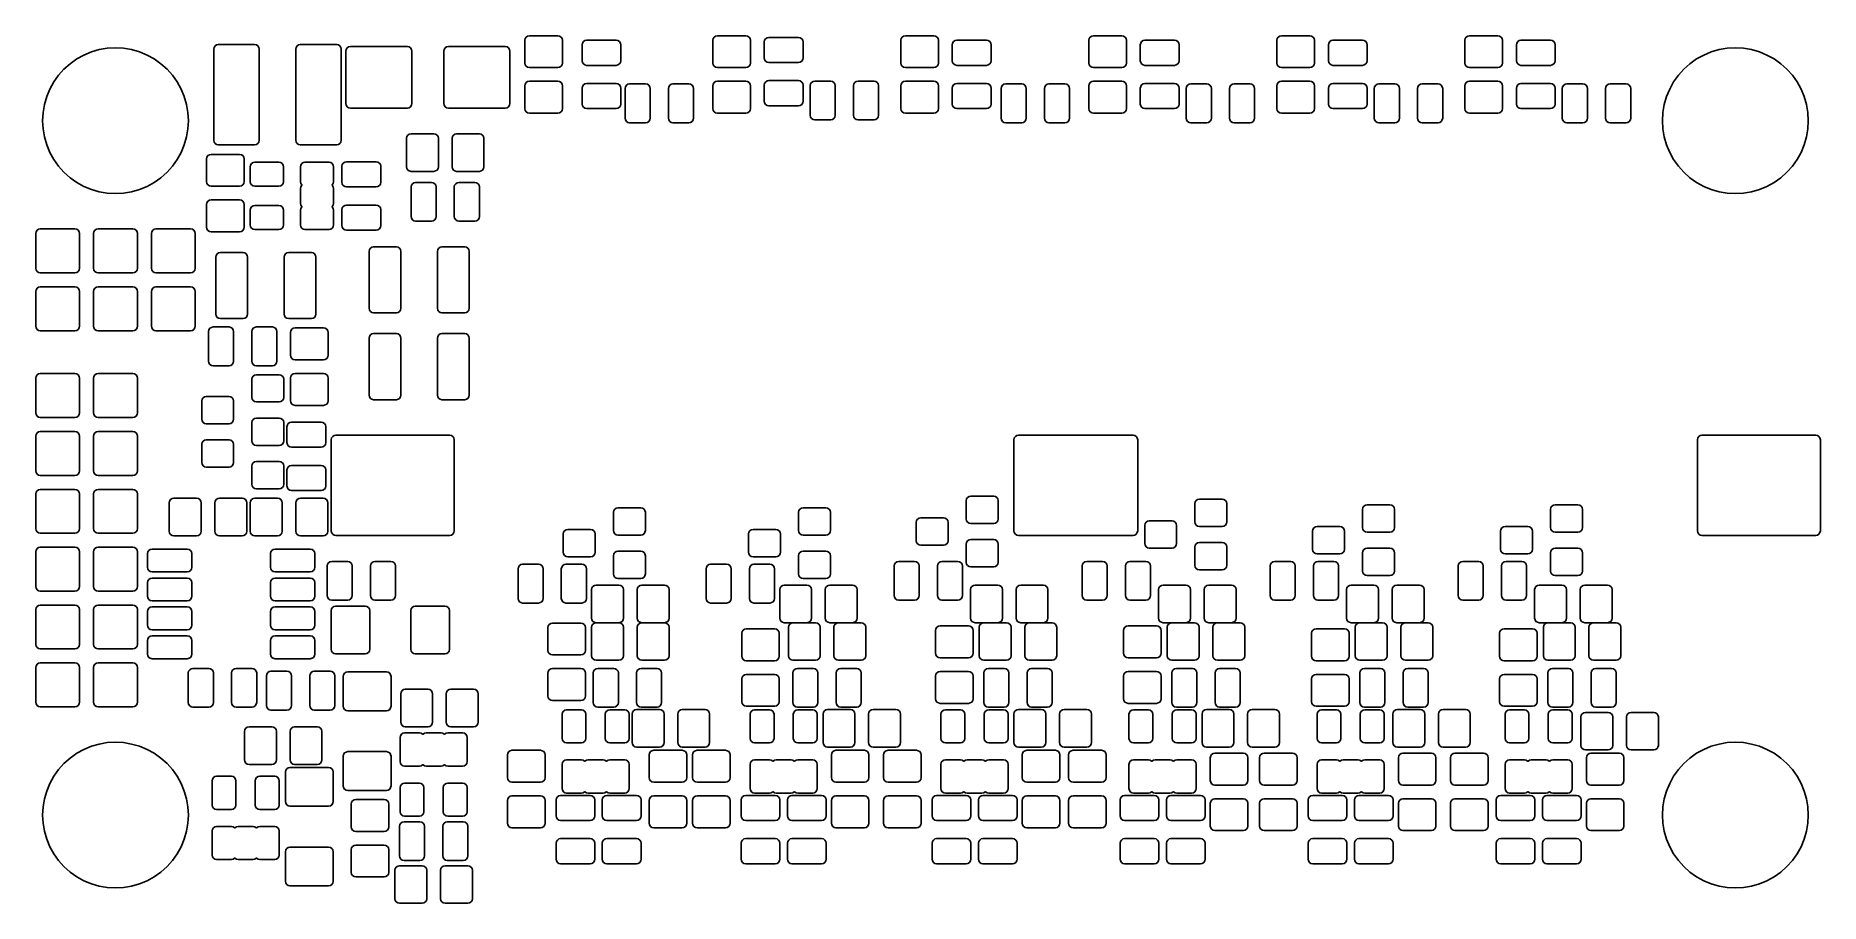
# Model space of a CAD drawing. Extents: x 1.66 to 4.75, y -2.75 to -1.25.
import ezdxf

# ---------------------------------------------------------------- set-up
doc = ezdxf.new("R2010")
doc.units = 0
doc.header["$MEASUREMENT"] = 0
doc.layers.add('BLACK', color=7, linetype='CONTINUOUS')

msp = doc.modelspace()

# ---------------------------------------------------------------- linework, layer by layer
at = {"layer": 'BLACK', "linetype": 'CONTINUOUS'}
for p, q in [((2.5075, -1.2609), (2.5081, -1.2579)), ((2.5075, -1.3003), (2.5075, -1.2609)), ((2.5081, -1.2579), (2.5098, -1.2554)), ((2.5098, -1.2554), (2.5124, -1.2537)), ((2.5124, -1.2537), (2.5154, -1.2531)), ((2.5154, -1.2531), (2.5646, -1.2531)), ((2.5646, -1.2531), (2.5676, -1.2537)), ((2.5676, -1.2537), (2.5702, -1.2554)), ((2.5702, -1.2554), (2.5719, -1.2579)), ((2.5719, -1.2579), (2.5725, -1.2609)), ((2.5725, -1.2609), (2.5725, -1.3003)), ((2.6071, -1.2658), (2.6088, -1.2633)), ((2.6088, -1.2633), (2.6114, -1.2615)), ((2.6114, -1.2615), (2.6144, -1.2609)), ((2.6144, -1.2609), (2.6656, -1.2609)), ((2.6656, -1.2609), (2.6686, -1.2615)), ((2.6686, -1.2615), (2.6712, -1.2633)), ((2.6712, -1.2633), (2.6729, -1.2658)), ((2.8325, -1.2609), (2.8331, -1.2579)), ((2.8325, -1.3003), (2.8325, -1.2609)), ((2.8331, -1.2579), (2.8348, -1.2554)), ((2.8348, -1.2554), (2.8374, -1.2537)), ((2.8374, -1.2537), (2.8404, -1.2531)), ((2.8404, -1.2531), (2.8896, -1.2531)), ((2.8896, -1.2531), (2.8926, -1.2537)), ((2.8926, -1.2537), (2.8952, -1.2554)), ((2.8952, -1.2554), (2.8969, -1.2579)), ((2.8969, -1.2579), (2.8975, -1.2609)), ((2.8975, -1.2609), (2.8975, -1.3003)), ((2.9215, -1.2638), (2.9221, -1.2608)), ((2.9215, -1.2914), (2.9215, -1.2638)), ((2.9221, -1.2608), (2.9238, -1.2583)), ((2.9238, -1.2583), (2.9264, -1.2565)), ((2.9264, -1.2565), (2.9294, -1.2559)), ((2.9294, -1.2559), (2.9806, -1.2559)), ((2.9806, -1.2559), (2.9836, -1.2565)), ((2.9836, -1.2565), (2.9862, -1.2583)), ((2.9862, -1.2583), (2.9879, -1.2608)), ((2.9879, -1.2608), (2.9885, -1.2638)), ((2.9885, -1.2638), (2.9885, -1.2914)), ((3.1575, -1.2609), (3.1581, -1.2579)), ((3.1575, -1.3003), (3.1575, -1.2609)), ((3.1581, -1.2579), (3.1598, -1.2554)), ((3.1598, -1.2554), (3.1624, -1.2537)), ((3.1624, -1.2537), (3.1654, -1.2531)), ((3.1654, -1.2531), (3.2146, -1.2531)), ((3.2146, -1.2531), (3.2176, -1.2537)), ((3.2176, -1.2537), (3.2202, -1.2554)), ((3.2202, -1.2554), (3.2219, -1.2579)), ((3.2219, -1.2579), (3.2225, -1.2609)), ((3.2225, -1.2609), (3.2225, -1.3003)), ((3.2471, -1.2658), (3.2488, -1.2633)), ((3.2488, -1.2633), (3.2514, -1.2615)), ((3.2514, -1.2615), (3.2544, -1.2609)), ((3.2544, -1.2609), (3.3056, -1.2609)), ((3.3056, -1.2609), (3.3086, -1.2615)), ((3.3086, -1.2615), (3.3112, -1.2633)), ((3.3112, -1.2633), (3.3129, -1.2658)), ((3.4825, -1.2609), (3.4831, -1.2579)), ((3.4825, -1.3003), (3.4825, -1.2609)), ((3.4831, -1.2579), (3.4848, -1.2554)), ((3.4848, -1.2554), (3.4874, -1.2537)), ((3.4874, -1.2537), (3.4904, -1.2531)), ((3.4904, -1.2531), (3.5396, -1.2531)), ((3.5396, -1.2531), (3.5426, -1.2537)), ((3.5426, -1.2537), (3.5452, -1.2554)), ((3.5452, -1.2554), (3.5469, -1.2579)), ((3.5469, -1.2579), (3.5475, -1.2609)), ((3.5475, -1.2609), (3.5475, -1.3003)), ((3.5721, -1.2658), (3.5738, -1.2633)), ((3.5738, -1.2633), (3.5764, -1.2615)), ((3.5764, -1.2615), (3.5794, -1.2609)), ((3.5794, -1.2609), (3.6306, -1.2609)), ((3.6306, -1.2609), (3.6336, -1.2615)), ((3.6336, -1.2615), (3.6362, -1.2633)), ((3.6362, -1.2633), (3.6379, -1.2658)), ((3.8075, -1.2609), (3.8081, -1.2579)), ((3.8075, -1.3003), (3.8075, -1.2609)), ((3.8081, -1.2579), (3.8098, -1.2554)), ((3.8098, -1.2554), (3.8124, -1.2537)), ((3.8124, -1.2537), (3.8154, -1.2531)), ((3.8154, -1.2531), (3.8646, -1.2531)), ((3.8646, -1.2531), (3.8676, -1.2537)), ((3.8676, -1.2537), (3.8702, -1.2554)), ((3.8702, -1.2554), (3.8719, -1.2579)), ((3.8719, -1.2579), (3.8725, -1.2609)), ((3.8725, -1.2609), (3.8725, -1.3003)), ((3.8971, -1.2658), (3.8988, -1.2633)), ((3.8988, -1.2633), (3.9014, -1.2615)), ((3.9014, -1.2615), (3.9044, -1.2609)), ((3.9044, -1.2609), (3.9556, -1.2609)), ((3.9556, -1.2609), (3.9586, -1.2615)), ((3.9586, -1.2615), (3.9612, -1.2633)), ((3.9612, -1.2633), (3.9629, -1.2658)), ((4.1325, -1.2609), (4.1331, -1.2579)), ((4.1325, -1.3003), (4.1325, -1.2609)), ((4.1331, -1.2579), (4.1348, -1.2554)), ((4.1348, -1.2554), (4.1374, -1.2537)), ((4.1374, -1.2537), (4.1404, -1.2531)), ((4.1404, -1.2531), (4.1896, -1.2531)), ((4.1896, -1.2531), (4.1926, -1.2537)), ((4.1926, -1.2537), (4.1952, -1.2554)), ((4.1952, -1.2554), (4.1969, -1.2579)), ((4.1969, -1.2579), (4.1975, -1.2609)), ((4.1975, -1.2609), (4.1975, -1.3003)), ((4.2221, -1.2658), (4.2238, -1.2633)), ((4.2238, -1.2633), (4.2264, -1.2615)), ((4.2264, -1.2615), (4.2294, -1.2609)), ((4.2294, -1.2609), (4.2806, -1.2609)), ((4.2806, -1.2609), (4.2836, -1.2615)), ((4.2836, -1.2615), (4.2862, -1.2633)), ((4.2862, -1.2633), (4.2879, -1.2658)), ((1.7215, -1.3015), (1.733, -1.2933)), ((1.733, -1.2933), (1.7453, -1.2865)), ((1.7453, -1.2865), (1.7584, -1.2811)), ((1.7584, -1.2811), (1.772, -1.2772)), ((1.772, -1.2772), (1.7859, -1.2748)), ((1.7859, -1.2748), (1.8, -1.274)), ((1.8, -1.274), (1.8141, -1.2748)), ((1.8141, -1.2748), (1.828, -1.2772)), ((1.828, -1.2772), (1.8416, -1.2811)), ((1.8416, -1.2811), (1.8547, -1.2865)), ((1.8547, -1.2865), (1.867, -1.2933)), ((1.867, -1.2933), (1.8785, -1.3015)), ((1.9698, -1.2763), (1.9704, -1.2732)), ((1.9698, -1.4337), (1.9698, -1.2763)), ((1.9704, -1.2732), (1.9721, -1.2707)), ((1.9721, -1.2707), (1.9746, -1.269)), ((1.9746, -1.269), (1.9776, -1.2684)), ((1.9776, -1.2684), (2.0406, -1.2684)), ((2.0406, -1.2684), (2.0436, -1.269)), ((2.0436, -1.269), (2.0462, -1.2707)), ((2.0462, -1.2707), (2.0479, -1.2732)), ((2.0479, -1.2732), (2.0485, -1.2763)), ((2.0485, -1.2763), (2.0485, -1.4337)), ((2.1115, -1.2763), (2.1121, -1.2732)), ((2.1115, -1.4337), (2.1115, -1.2763)), ((2.1121, -1.2732), (2.1138, -1.2707)), ((2.1138, -1.2707), (2.1164, -1.269)), ((2.1164, -1.269), (2.1194, -1.2684)), ((2.1194, -1.2684), (2.1824, -1.2684)), ((2.1824, -1.2684), (2.1854, -1.269)), ((2.1854, -1.269), (2.1879, -1.2707)), ((2.1879, -1.2707), (2.1896, -1.2732)), ((2.1896, -1.2732), (2.1902, -1.2763)), ((2.1902, -1.2763), (2.1902, -1.4337)), ((2.1983, -1.2797), (2.1989, -1.2767)), ((2.1983, -1.3703), (2.1983, -1.2797)), ((2.1989, -1.2767), (2.2006, -1.2742)), ((2.2006, -1.2742), (2.2031, -1.2724)), ((2.2031, -1.2724), (2.2061, -1.2719)), ((2.2061, -1.2719), (2.3046, -1.2719)), ((2.3046, -1.2719), (2.3076, -1.2724)), ((2.3076, -1.2724), (2.3101, -1.2742)), ((2.3101, -1.2742), (2.3118, -1.2767)), ((2.3118, -1.2767), (2.3124, -1.2797)), ((2.3124, -1.2797), (2.3124, -1.3703)), ((2.3676, -1.2797), (2.3682, -1.2767)), ((2.3676, -1.3703), (2.3676, -1.2797)), ((2.3682, -1.2767), (2.3699, -1.2742)), ((2.3699, -1.2742), (2.3724, -1.2724)), ((2.3724, -1.2724), (2.3754, -1.2719)), ((2.3754, -1.2719), (2.4739, -1.2719)), ((2.4739, -1.2719), (2.4769, -1.2724)), ((2.4769, -1.2724), (2.4794, -1.2742)), ((2.4794, -1.2742), (2.4811, -1.2767)), ((2.4811, -1.2767), (2.4817, -1.2797)), ((2.4817, -1.2797), (2.4817, -1.3703)), ((2.6065, -1.2688), (2.6071, -1.2658)), ((2.6065, -1.2964), (2.6065, -1.2688)), ((2.6729, -1.2658), (2.6735, -1.2688)), ((2.6735, -1.2688), (2.6735, -1.2964)), ((2.9221, -1.2944), (2.9215, -1.2914)), ((2.9238, -1.2969), (2.9221, -1.2944)), ((2.9879, -1.2944), (2.9862, -1.2969)), ((2.9885, -1.2914), (2.9879, -1.2944)), ((3.2465, -1.2688), (3.2471, -1.2658)), ((3.2465, -1.2964), (3.2465, -1.2688)), ((3.3129, -1.2658), (3.3135, -1.2688)), ((3.3135, -1.2688), (3.3135, -1.2964)), ((3.5715, -1.2688), (3.5721, -1.2658)), ((3.5715, -1.2964), (3.5715, -1.2688)), ((3.6379, -1.2658), (3.6385, -1.2688)), ((3.6385, -1.2688), (3.6385, -1.2964)), ((3.8965, -1.2688), (3.8971, -1.2658)), ((3.8965, -1.2964), (3.8965, -1.2688)), ((3.9629, -1.2658), (3.9635, -1.2688)), ((3.9635, -1.2688), (3.9635, -1.2964)), ((4.2215, -1.2688), (4.2221, -1.2658)), ((4.2215, -1.2964), (4.2215, -1.2688)), ((4.2879, -1.2658), (4.2885, -1.2688)), ((4.2885, -1.2688), (4.2885, -1.2964)), ((4.5215, -1.3015), (4.533, -1.2933)), ((4.533, -1.2933), (4.5453, -1.2865)), ((4.5453, -1.2865), (4.5584, -1.2811)), ((4.5584, -1.2811), (4.572, -1.2772)), ((4.572, -1.2772), (4.5859, -1.2748)), ((4.5859, -1.2748), (4.6, -1.274)), ((4.6, -1.274), (4.6141, -1.2748)), ((4.6141, -1.2748), (4.628, -1.2772)), ((4.628, -1.2772), (4.6416, -1.2811)), ((4.6416, -1.2811), (4.6547, -1.2865)), ((4.6547, -1.2865), (4.667, -1.2933)), ((4.667, -1.2933), (4.6785, -1.3015)), ((1.6933, -1.333), (1.7015, -1.3215)), ((1.7015, -1.3215), (1.7109, -1.3109)), ((1.7109, -1.3109), (1.7215, -1.3015)), ((1.8785, -1.3015), (1.8891, -1.3109)), ((1.8891, -1.3109), (1.8985, -1.3215)), ((1.8985, -1.3215), (1.9067, -1.333)), ((2.5081, -1.3033), (2.5075, -1.3003)), ((2.5098, -1.3059), (2.5081, -1.3033)), ((2.5124, -1.3076), (2.5098, -1.3059)), ((2.5154, -1.3082), (2.5124, -1.3076)), ((2.5646, -1.3082), (2.5154, -1.3082)), ((2.5676, -1.3076), (2.5646, -1.3082)), ((2.5702, -1.3059), (2.5676, -1.3076)), ((2.5719, -1.3033), (2.5702, -1.3059)), ((2.5725, -1.3003), (2.5719, -1.3033)), ((2.6071, -1.2994), (2.6065, -1.2964)), ((2.6088, -1.3019), (2.6071, -1.2994)), ((2.6114, -1.3037), (2.6088, -1.3019)), ((2.6144, -1.3043), (2.6114, -1.3037)), ((2.6656, -1.3043), (2.6144, -1.3043)), ((2.6686, -1.3037), (2.6656, -1.3043)), ((2.6712, -1.3019), (2.6686, -1.3037)), ((2.6729, -1.2994), (2.6712, -1.3019)), ((2.6735, -1.2964), (2.6729, -1.2994)), ((2.8331, -1.3033), (2.8325, -1.3003)), ((2.8348, -1.3059), (2.8331, -1.3033)), ((2.8374, -1.3076), (2.8348, -1.3059)), ((2.8404, -1.3082), (2.8374, -1.3076)), ((2.8896, -1.3082), (2.8404, -1.3082)), ((2.8926, -1.3076), (2.8896, -1.3082)), ((2.8952, -1.3059), (2.8926, -1.3076)), ((2.8969, -1.3033), (2.8952, -1.3059)), ((2.8975, -1.3003), (2.8969, -1.3033)), ((2.9264, -1.2987), (2.9238, -1.2969)), ((2.9294, -1.2993), (2.9264, -1.2987)), ((2.9806, -1.2993), (2.9294, -1.2993)), ((2.9836, -1.2987), (2.9806, -1.2993)), ((2.9862, -1.2969), (2.9836, -1.2987)), ((3.1581, -1.3033), (3.1575, -1.3003)), ((3.1598, -1.3059), (3.1581, -1.3033)), ((3.1624, -1.3076), (3.1598, -1.3059)), ((3.1654, -1.3082), (3.1624, -1.3076)), ((3.2146, -1.3082), (3.1654, -1.3082)), ((3.2176, -1.3076), (3.2146, -1.3082)), ((3.2202, -1.3059), (3.2176, -1.3076)), ((3.2219, -1.3033), (3.2202, -1.3059)), ((3.2225, -1.3003), (3.2219, -1.3033)), ((3.2471, -1.2994), (3.2465, -1.2964)), ((3.2488, -1.3019), (3.2471, -1.2994)), ((3.2514, -1.3037), (3.2488, -1.3019)), ((3.2544, -1.3043), (3.2514, -1.3037)), ((3.3056, -1.3043), (3.2544, -1.3043)), ((3.3086, -1.3037), (3.3056, -1.3043)), ((3.3112, -1.3019), (3.3086, -1.3037)), ((3.3129, -1.2994), (3.3112, -1.3019)), ((3.3135, -1.2964), (3.3129, -1.2994)), ((3.4831, -1.3033), (3.4825, -1.3003)), ((3.4848, -1.3059), (3.4831, -1.3033)), ((3.4874, -1.3076), (3.4848, -1.3059)), ((3.4904, -1.3082), (3.4874, -1.3076)), ((3.5396, -1.3082), (3.4904, -1.3082)), ((3.5426, -1.3076), (3.5396, -1.3082)), ((3.5452, -1.3059), (3.5426, -1.3076)), ((3.5469, -1.3033), (3.5452, -1.3059)), ((3.5475, -1.3003), (3.5469, -1.3033)), ((3.5721, -1.2994), (3.5715, -1.2964)), ((3.5738, -1.3019), (3.5721, -1.2994)), ((3.5764, -1.3037), (3.5738, -1.3019)), ((3.5794, -1.3043), (3.5764, -1.3037)), ((3.6306, -1.3043), (3.5794, -1.3043)), ((3.6336, -1.3037), (3.6306, -1.3043)), ((3.6362, -1.3019), (3.6336, -1.3037)), ((3.6379, -1.2994), (3.6362, -1.3019)), ((3.6385, -1.2964), (3.6379, -1.2994)), ((3.8081, -1.3033), (3.8075, -1.3003)), ((3.8098, -1.3059), (3.8081, -1.3033)), ((3.8124, -1.3076), (3.8098, -1.3059)), ((3.8154, -1.3082), (3.8124, -1.3076)), ((3.8646, -1.3082), (3.8154, -1.3082)), ((3.8676, -1.3076), (3.8646, -1.3082)), ((3.8702, -1.3059), (3.8676, -1.3076)), ((3.8719, -1.3033), (3.8702, -1.3059)), ((3.8725, -1.3003), (3.8719, -1.3033)), ((3.8971, -1.2994), (3.8965, -1.2964)), ((3.8988, -1.3019), (3.8971, -1.2994)), ((3.9014, -1.3037), (3.8988, -1.3019)), ((3.9044, -1.3043), (3.9014, -1.3037)), ((3.9556, -1.3043), (3.9044, -1.3043)), ((3.9586, -1.3037), (3.9556, -1.3043)), ((3.9612, -1.3019), (3.9586, -1.3037)), ((3.9629, -1.2994), (3.9612, -1.3019)), ((3.9635, -1.2964), (3.9629, -1.2994)), ((4.1331, -1.3033), (4.1325, -1.3003)), ((4.1348, -1.3059), (4.1331, -1.3033)), ((4.1374, -1.3076), (4.1348, -1.3059)), ((4.1404, -1.3082), (4.1374, -1.3076)), ((4.1896, -1.3082), (4.1404, -1.3082)), ((4.1926, -1.3076), (4.1896, -1.3082)), ((4.1952, -1.3059), (4.1926, -1.3076)), ((4.1969, -1.3033), (4.1952, -1.3059)), ((4.1975, -1.3003), (4.1969, -1.3033)), ((4.2221, -1.2994), (4.2215, -1.2964)), ((4.2238, -1.3019), (4.2221, -1.2994)), ((4.2264, -1.3037), (4.2238, -1.3019)), ((4.2294, -1.3043), (4.2264, -1.3037)), ((4.2806, -1.3043), (4.2294, -1.3043)), ((4.2836, -1.3037), (4.2806, -1.3043)), ((4.2862, -1.3019), (4.2836, -1.3037)), ((4.2879, -1.2994), (4.2862, -1.3019)), ((4.2885, -1.2964), (4.2879, -1.2994)), ((4.4933, -1.333), (4.5015, -1.3215)), ((4.5015, -1.3215), (4.5109, -1.3109)), ((4.5109, -1.3109), (4.5215, -1.3015)), ((4.6785, -1.3015), (4.6891, -1.3109)), ((4.6891, -1.3109), (4.6985, -1.3215)), ((4.6985, -1.3215), (4.7067, -1.333)), ((1.6811, -1.3584), (1.6865, -1.3453)), ((1.6865, -1.3453), (1.6933, -1.333)), ((1.9067, -1.333), (1.9135, -1.3453)), ((1.9135, -1.3453), (1.9189, -1.3584)), ((2.5075, -1.3397), (2.5081, -1.3367)), ((2.5075, -1.3791), (2.5075, -1.3397)), ((2.5081, -1.3367), (2.5098, -1.3341)), ((2.5098, -1.3341), (2.5124, -1.3324)), ((2.5124, -1.3324), (2.5154, -1.3318)), ((2.5154, -1.3318), (2.5646, -1.3318)), ((2.5646, -1.3318), (2.5676, -1.3324)), ((2.5676, -1.3324), (2.5702, -1.3341)), ((2.5702, -1.3341), (2.5719, -1.3367)), ((2.5719, -1.3367), (2.5725, -1.3397)), ((2.5725, -1.3397), (2.5725, -1.3791)), ((2.6065, -1.3436), (2.6071, -1.3406)), ((2.6065, -1.3712), (2.6065, -1.3436)), ((2.6071, -1.3406), (2.6088, -1.3381)), ((2.6088, -1.3381), (2.6114, -1.3363)), ((2.6114, -1.3363), (2.6144, -1.3357)), ((2.6144, -1.3357), (2.6656, -1.3357)), ((2.6656, -1.3357), (2.6686, -1.3363)), ((2.6686, -1.3363), (2.6712, -1.3381)), ((2.6712, -1.3381), (2.6729, -1.3406)), ((2.6729, -1.3406), (2.6735, -1.3436)), ((2.6735, -1.3436), (2.6735, -1.3712)), ((2.6809, -1.3444), (2.6815, -1.3414)), ((2.6809, -1.3956), (2.6809, -1.3444)), ((2.6815, -1.3414), (2.6833, -1.3388)), ((2.6833, -1.3388), (2.6858, -1.3371)), ((2.6858, -1.3371), (2.6888, -1.3365)), ((2.6888, -1.3365), (2.7164, -1.3365)), ((2.7164, -1.3365), (2.7194, -1.3371)), ((2.7194, -1.3371), (2.7219, -1.3388)), ((2.7219, -1.3388), (2.7237, -1.3414)), ((2.7237, -1.3414), (2.7243, -1.3444)), ((2.7243, -1.3444), (2.7243, -1.3956)), ((2.7557, -1.3444), (2.7563, -1.3414)), ((2.7557, -1.3956), (2.7557, -1.3444)), ((2.7563, -1.3414), (2.7581, -1.3388)), ((2.7581, -1.3388), (2.7606, -1.3371)), ((2.7606, -1.3371), (2.7636, -1.3365)), ((2.7636, -1.3365), (2.7912, -1.3365)), ((2.7912, -1.3365), (2.7942, -1.3371)), ((2.7942, -1.3371), (2.7967, -1.3388)), ((2.7967, -1.3388), (2.7985, -1.3414)), ((2.7985, -1.3414), (2.7991, -1.3444)), ((2.7991, -1.3444), (2.7991, -1.3956)), ((2.8325, -1.3397), (2.8331, -1.3367)), ((2.8325, -1.3791), (2.8325, -1.3397)), ((2.8331, -1.3367), (2.8348, -1.3341)), ((2.8348, -1.3341), (2.8374, -1.3324)), ((2.8374, -1.3324), (2.8404, -1.3318)), ((2.8404, -1.3318), (2.8896, -1.3318)), ((2.8896, -1.3318), (2.8926, -1.3324)), ((2.8926, -1.3324), (2.8952, -1.3341)), ((2.8952, -1.3341), (2.8969, -1.3367)), ((2.8969, -1.3367), (2.8975, -1.3397)), ((2.8975, -1.3397), (2.8975, -1.3791)), ((2.9215, -1.3386), (2.9221, -1.3356)), ((2.9215, -1.3662), (2.9215, -1.3386)), ((2.9221, -1.3356), (2.9238, -1.3331)), ((2.9238, -1.3331), (2.9264, -1.3313)), ((2.9264, -1.3313), (2.9294, -1.3307)), ((2.9294, -1.3307), (2.9806, -1.3307)), ((2.9806, -1.3307), (2.9836, -1.3313)), ((2.9836, -1.3313), (2.9862, -1.3331)), ((2.9862, -1.3331), (2.9879, -1.3356)), ((2.9879, -1.3356), (2.9885, -1.3386)), ((2.9885, -1.3386), (2.9885, -1.3662)), ((3.0009, -1.3394), (3.0015, -1.3364)), ((3.0009, -1.3906), (3.0009, -1.3394)), ((3.0015, -1.3364), (3.0033, -1.3338)), ((3.0033, -1.3338), (3.0058, -1.3321)), ((3.0058, -1.3321), (3.0088, -1.3315)), ((3.0088, -1.3315), (3.0364, -1.3315)), ((3.0364, -1.3315), (3.0394, -1.3321)), ((3.0394, -1.3321), (3.0419, -1.3338)), ((3.0419, -1.3338), (3.0437, -1.3364)), ((3.0437, -1.3364), (3.0443, -1.3394)), ((3.0443, -1.3394), (3.0443, -1.3906)), ((3.0757, -1.3394), (3.0763, -1.3364)), ((3.0757, -1.3906), (3.0757, -1.3394)), ((3.0763, -1.3364), (3.0781, -1.3338)), ((3.0781, -1.3338), (3.0806, -1.3321)), ((3.0806, -1.3321), (3.0836, -1.3315)), ((3.0836, -1.3315), (3.1112, -1.3315)), ((3.1112, -1.3315), (3.1142, -1.3321)), ((3.1142, -1.3321), (3.1167, -1.3338)), ((3.1167, -1.3338), (3.1185, -1.3364)), ((3.1185, -1.3364), (3.1191, -1.3394)), ((3.1191, -1.3394), (3.1191, -1.3906)), ((3.1575, -1.3397), (3.1581, -1.3367)), ((3.1575, -1.3791), (3.1575, -1.3397)), ((3.1581, -1.3367), (3.1598, -1.3341)), ((3.1598, -1.3341), (3.1624, -1.3324)), ((3.1624, -1.3324), (3.1654, -1.3318)), ((3.1654, -1.3318), (3.2146, -1.3318)), ((3.2146, -1.3318), (3.2176, -1.3324)), ((3.2176, -1.3324), (3.2202, -1.3341)), ((3.2202, -1.3341), (3.2219, -1.3367)), ((3.2219, -1.3367), (3.2225, -1.3397)), ((3.2225, -1.3397), (3.2225, -1.3791)), ((3.2465, -1.3436), (3.2471, -1.3406)), ((3.2465, -1.3712), (3.2465, -1.3436)), ((3.2471, -1.3406), (3.2488, -1.3381)), ((3.2488, -1.3381), (3.2514, -1.3363)), ((3.2514, -1.3363), (3.2544, -1.3357)), ((3.2544, -1.3357), (3.3056, -1.3357)), ((3.3056, -1.3357), (3.3086, -1.3363)), ((3.3086, -1.3363), (3.3112, -1.3381)), ((3.3112, -1.3381), (3.3129, -1.3406)), ((3.3129, -1.3406), (3.3135, -1.3436)), ((3.3135, -1.3436), (3.3135, -1.3712)), ((3.3309, -1.3444), (3.3315, -1.3414)), ((3.3309, -1.3956), (3.3309, -1.3444)), ((3.3315, -1.3414), (3.3333, -1.3388)), ((3.3333, -1.3388), (3.3358, -1.3371)), ((3.3358, -1.3371), (3.3388, -1.3365)), ((3.3388, -1.3365), (3.3664, -1.3365)), ((3.3664, -1.3365), (3.3694, -1.3371)), ((3.3694, -1.3371), (3.3719, -1.3388)), ((3.3719, -1.3388), (3.3737, -1.3414)), ((3.3737, -1.3414), (3.3743, -1.3444)), ((3.3743, -1.3444), (3.3743, -1.3956)), ((3.4057, -1.3444), (3.4063, -1.3414)), ((3.4057, -1.3956), (3.4057, -1.3444)), ((3.4063, -1.3414), (3.4081, -1.3388)), ((3.4081, -1.3388), (3.4106, -1.3371)), ((3.4106, -1.3371), (3.4136, -1.3365)), ((3.4136, -1.3365), (3.4412, -1.3365)), ((3.4412, -1.3365), (3.4442, -1.3371)), ((3.4442, -1.3371), (3.4467, -1.3388)), ((3.4467, -1.3388), (3.4485, -1.3414)), ((3.4485, -1.3414), (3.4491, -1.3444)), ((3.4491, -1.3444), (3.4491, -1.3956)), ((3.4825, -1.3397), (3.4831, -1.3367)), ((3.4825, -1.3791), (3.4825, -1.3397)), ((3.4831, -1.3367), (3.4848, -1.3341)), ((3.4848, -1.3341), (3.4874, -1.3324)), ((3.4874, -1.3324), (3.4904, -1.3318)), ((3.4904, -1.3318), (3.5396, -1.3318)), ((3.5396, -1.3318), (3.5426, -1.3324)), ((3.5426, -1.3324), (3.5452, -1.3341)), ((3.5452, -1.3341), (3.5469, -1.3367)), ((3.5469, -1.3367), (3.5475, -1.3397)), ((3.5475, -1.3397), (3.5475, -1.3791)), ((3.5715, -1.3436), (3.5721, -1.3406)), ((3.5715, -1.3712), (3.5715, -1.3436)), ((3.5721, -1.3406), (3.5738, -1.3381)), ((3.5738, -1.3381), (3.5764, -1.3363)), ((3.5764, -1.3363), (3.5794, -1.3357)), ((3.5794, -1.3357), (3.6306, -1.3357)), ((3.6306, -1.3357), (3.6336, -1.3363)), ((3.6336, -1.3363), (3.6362, -1.3381)), ((3.6362, -1.3381), (3.6379, -1.3406)), ((3.6379, -1.3406), (3.6385, -1.3436)), ((3.6385, -1.3436), (3.6385, -1.3712)), ((3.6509, -1.3444), (3.6515, -1.3414)), ((3.6509, -1.3956), (3.6509, -1.3444)), ((3.6515, -1.3414), (3.6533, -1.3388)), ((3.6533, -1.3388), (3.6558, -1.3371)), ((3.6558, -1.3371), (3.6588, -1.3365)), ((3.6588, -1.3365), (3.6864, -1.3365)), ((3.6864, -1.3365), (3.6894, -1.3371)), ((3.6894, -1.3371), (3.6919, -1.3388)), ((3.6919, -1.3388), (3.6937, -1.3414)), ((3.6937, -1.3414), (3.6943, -1.3444)), ((3.6943, -1.3444), (3.6943, -1.3956)), ((3.7257, -1.3444), (3.7263, -1.3414)), ((3.7257, -1.3956), (3.7257, -1.3444)), ((3.7263, -1.3414), (3.7281, -1.3388)), ((3.7281, -1.3388), (3.7306, -1.3371)), ((3.7306, -1.3371), (3.7336, -1.3365)), ((3.7336, -1.3365), (3.7612, -1.3365)), ((3.7612, -1.3365), (3.7642, -1.3371)), ((3.7642, -1.3371), (3.7667, -1.3388)), ((3.7667, -1.3388), (3.7685, -1.3414)), ((3.7685, -1.3414), (3.7691, -1.3444)), ((3.7691, -1.3444), (3.7691, -1.3956)), ((3.8075, -1.3397), (3.8081, -1.3367)), ((3.8075, -1.3791), (3.8075, -1.3397)), ((3.8081, -1.3367), (3.8098, -1.3341)), ((3.8098, -1.3341), (3.8124, -1.3324)), ((3.8124, -1.3324), (3.8154, -1.3318)), ((3.8154, -1.3318), (3.8646, -1.3318)), ((3.8646, -1.3318), (3.8676, -1.3324)), ((3.8676, -1.3324), (3.8702, -1.3341)), ((3.8702, -1.3341), (3.8719, -1.3367)), ((3.8719, -1.3367), (3.8725, -1.3397)), ((3.8725, -1.3397), (3.8725, -1.3791)), ((3.8965, -1.3436), (3.8971, -1.3406)), ((3.8965, -1.3712), (3.8965, -1.3436)), ((3.8971, -1.3406), (3.8988, -1.3381)), ((3.8988, -1.3381), (3.9014, -1.3363)), ((3.9014, -1.3363), (3.9044, -1.3357)), ((3.9044, -1.3357), (3.9556, -1.3357)), ((3.9556, -1.3357), (3.9586, -1.3363)), ((3.9586, -1.3363), (3.9612, -1.3381)), ((3.9612, -1.3381), (3.9629, -1.3406)), ((3.9629, -1.3406), (3.9635, -1.3436)), ((3.9635, -1.3436), (3.9635, -1.3712)), ((3.9759, -1.3444), (3.9765, -1.3414)), ((3.9759, -1.3956), (3.9759, -1.3444)), ((3.9765, -1.3414), (3.9783, -1.3388)), ((3.9783, -1.3388), (3.9808, -1.3371)), ((3.9808, -1.3371), (3.9838, -1.3365)), ((3.9838, -1.3365), (4.0114, -1.3365)), ((4.0114, -1.3365), (4.0144, -1.3371)), ((4.0144, -1.3371), (4.0169, -1.3388)), ((4.0169, -1.3388), (4.0187, -1.3414)), ((4.0187, -1.3414), (4.0193, -1.3444)), ((4.0193, -1.3444), (4.0193, -1.3956)), ((4.0507, -1.3444), (4.0513, -1.3414)), ((4.0507, -1.3956), (4.0507, -1.3444)), ((4.0513, -1.3414), (4.0531, -1.3388)), ((4.0531, -1.3388), (4.0556, -1.3371)), ((4.0556, -1.3371), (4.0586, -1.3365)), ((4.0586, -1.3365), (4.0862, -1.3365)), ((4.0862, -1.3365), (4.0892, -1.3371)), ((4.0892, -1.3371), (4.0917, -1.3388)), ((4.0917, -1.3388), (4.0935, -1.3414)), ((4.0935, -1.3414), (4.0941, -1.3444)), ((4.0941, -1.3444), (4.0941, -1.3956)), ((4.1325, -1.3397), (4.1331, -1.3367)), ((4.1325, -1.3791), (4.1325, -1.3397)), ((4.1331, -1.3367), (4.1348, -1.3341)), ((4.1348, -1.3341), (4.1374, -1.3324)), ((4.1374, -1.3324), (4.1404, -1.3318)), ((4.1404, -1.3318), (4.1896, -1.3318)), ((4.1896, -1.3318), (4.1926, -1.3324)), ((4.1926, -1.3324), (4.1952, -1.3341)), ((4.1952, -1.3341), (4.1969, -1.3367)), ((4.1969, -1.3367), (4.1975, -1.3397)), ((4.1975, -1.3397), (4.1975, -1.3791)), ((4.2215, -1.3436), (4.2221, -1.3406)), ((4.2215, -1.3712), (4.2215, -1.3436)), ((4.2221, -1.3406), (4.2238, -1.3381)), ((4.2238, -1.3381), (4.2264, -1.3363)), ((4.2264, -1.3363), (4.2294, -1.3357)), ((4.2294, -1.3357), (4.2806, -1.3357)), ((4.2806, -1.3357), (4.2836, -1.3363)), ((4.2836, -1.3363), (4.2862, -1.3381)), ((4.2862, -1.3381), (4.2879, -1.3406)), ((4.2879, -1.3406), (4.2885, -1.3436)), ((4.2885, -1.3436), (4.2885, -1.3712)), ((4.3009, -1.3444), (4.3015, -1.3414)), ((4.3009, -1.3956), (4.3009, -1.3444)), ((4.3015, -1.3414), (4.3033, -1.3388)), ((4.3033, -1.3388), (4.3058, -1.3371)), ((4.3058, -1.3371), (4.3088, -1.3365)), ((4.3088, -1.3365), (4.3364, -1.3365)), ((4.3364, -1.3365), (4.3394, -1.3371)), ((4.3394, -1.3371), (4.3419, -1.3388)), ((4.3419, -1.3388), (4.3437, -1.3414)), ((4.3437, -1.3414), (4.3443, -1.3444)), ((4.3443, -1.3444), (4.3443, -1.3956)), ((4.3757, -1.3444), (4.3763, -1.3414)), ((4.3757, -1.3956), (4.3757, -1.3444)), ((4.3763, -1.3414), (4.3781, -1.3388)), ((4.3781, -1.3388), (4.3806, -1.3371)), ((4.3806, -1.3371), (4.3836, -1.3365)), ((4.3836, -1.3365), (4.4112, -1.3365)), ((4.4112, -1.3365), (4.4142, -1.3371)), ((4.4142, -1.3371), (4.4167, -1.3388)), ((4.4167, -1.3388), (4.4185, -1.3414)), ((4.4185, -1.3414), (4.4191, -1.3444)), ((4.4191, -1.3444), (4.4191, -1.3956)), ((4.4811, -1.3584), (4.4865, -1.3453)), ((4.4865, -1.3453), (4.4933, -1.333)), ((4.7067, -1.333), (4.7135, -1.3453)), ((4.7135, -1.3453), (4.7189, -1.3584)), ((1.674, -1.4), (1.6748, -1.3859)), ((1.6748, -1.3859), (1.6772, -1.372)), ((1.6772, -1.372), (1.6811, -1.3584)), ((1.9189, -1.3584), (1.9228, -1.372)), ((1.9228, -1.372), (1.9252, -1.3859)), ((1.9252, -1.3859), (1.926, -1.4)), ((2.1989, -1.3733), (2.1983, -1.3703)), ((2.2006, -1.3758), (2.1989, -1.3733)), ((2.2031, -1.3776), (2.2006, -1.3758)), ((2.2061, -1.3781), (2.2031, -1.3776)), ((2.3046, -1.3781), (2.2061, -1.3781)), ((2.3076, -1.3776), (2.3046, -1.3781)), ((2.3101, -1.3758), (2.3076, -1.3776)), ((2.3118, -1.3733), (2.3101, -1.3758)), ((2.3124, -1.3703), (2.3118, -1.3733)), ((2.3682, -1.3733), (2.3676, -1.3703)), ((2.3699, -1.3758), (2.3682, -1.3733)), ((2.3724, -1.3776), (2.3699, -1.3758)), ((2.3754, -1.3781), (2.3724, -1.3776)), ((2.4739, -1.3781), (2.3754, -1.3781)), ((2.4769, -1.3776), (2.4739, -1.3781)), ((2.4794, -1.3758), (2.4769, -1.3776)), ((2.4811, -1.3733), (2.4794, -1.3758)), ((2.4817, -1.3703), (2.4811, -1.3733)), ((2.5081, -1.3821), (2.5075, -1.3791)), ((2.5098, -1.3846), (2.5081, -1.3821)), ((2.5124, -1.3863), (2.5098, -1.3846)), ((2.5154, -1.3869), (2.5124, -1.3863)), ((2.5646, -1.3869), (2.5154, -1.3869)), ((2.5676, -1.3863), (2.5646, -1.3869)), ((2.5702, -1.3846), (2.5676, -1.3863)), ((2.5719, -1.3821), (2.5702, -1.3846)), ((2.5725, -1.3791), (2.5719, -1.3821)), ((2.6071, -1.3742), (2.6065, -1.3712)), ((2.6088, -1.3767), (2.6071, -1.3742)), ((2.6114, -1.3785), (2.6088, -1.3767)), ((2.6144, -1.3791), (2.6114, -1.3785)), ((2.6656, -1.3791), (2.6144, -1.3791)), ((2.6686, -1.3785), (2.6656, -1.3791)), ((2.6712, -1.3767), (2.6686, -1.3785)), ((2.6729, -1.3742), (2.6712, -1.3767)), ((2.6735, -1.3712), (2.6729, -1.3742)), ((2.8331, -1.3821), (2.8325, -1.3791)), ((2.8348, -1.3846), (2.8331, -1.3821)), ((2.8374, -1.3863), (2.8348, -1.3846)), ((2.8404, -1.3869), (2.8374, -1.3863)), ((2.8896, -1.3869), (2.8404, -1.3869)), ((2.8926, -1.3863), (2.8896, -1.3869)), ((2.8952, -1.3846), (2.8926, -1.3863)), ((2.8969, -1.3821), (2.8952, -1.3846)), ((2.8975, -1.3791), (2.8969, -1.3821)), ((2.9221, -1.3692), (2.9215, -1.3662)), ((2.9238, -1.3717), (2.9221, -1.3692)), ((2.9264, -1.3735), (2.9238, -1.3717)), ((2.9294, -1.3741), (2.9264, -1.3735)), ((2.9806, -1.3741), (2.9294, -1.3741)), ((2.9836, -1.3735), (2.9806, -1.3741)), ((2.9862, -1.3717), (2.9836, -1.3735)), ((2.9879, -1.3692), (2.9862, -1.3717)), ((2.9885, -1.3662), (2.9879, -1.3692)), ((3.1581, -1.3821), (3.1575, -1.3791)), ((3.1598, -1.3846), (3.1581, -1.3821)), ((3.1624, -1.3863), (3.1598, -1.3846)), ((3.1654, -1.3869), (3.1624, -1.3863)), ((3.2146, -1.3869), (3.1654, -1.3869)), ((3.2176, -1.3863), (3.2146, -1.3869)), ((3.2202, -1.3846), (3.2176, -1.3863)), ((3.2219, -1.3821), (3.2202, -1.3846)), ((3.2225, -1.3791), (3.2219, -1.3821)), ((3.2471, -1.3742), (3.2465, -1.3712)), ((3.2488, -1.3767), (3.2471, -1.3742)), ((3.2514, -1.3785), (3.2488, -1.3767)), ((3.2544, -1.3791), (3.2514, -1.3785)), ((3.3056, -1.3791), (3.2544, -1.3791)), ((3.3086, -1.3785), (3.3056, -1.3791)), ((3.3112, -1.3767), (3.3086, -1.3785)), ((3.3129, -1.3742), (3.3112, -1.3767)), ((3.3135, -1.3712), (3.3129, -1.3742)), ((3.4831, -1.3821), (3.4825, -1.3791)), ((3.4848, -1.3846), (3.4831, -1.3821)), ((3.4874, -1.3863), (3.4848, -1.3846)), ((3.4904, -1.3869), (3.4874, -1.3863)), ((3.5396, -1.3869), (3.4904, -1.3869)), ((3.5426, -1.3863), (3.5396, -1.3869)), ((3.5452, -1.3846), (3.5426, -1.3863)), ((3.5469, -1.3821), (3.5452, -1.3846)), ((3.5475, -1.3791), (3.5469, -1.3821)), ((3.5721, -1.3742), (3.5715, -1.3712)), ((3.5738, -1.3767), (3.5721, -1.3742)), ((3.5764, -1.3785), (3.5738, -1.3767)), ((3.5794, -1.3791), (3.5764, -1.3785)), ((3.6306, -1.3791), (3.5794, -1.3791)), ((3.6336, -1.3785), (3.6306, -1.3791)), ((3.6362, -1.3767), (3.6336, -1.3785)), ((3.6379, -1.3742), (3.6362, -1.3767)), ((3.6385, -1.3712), (3.6379, -1.3742)), ((3.8081, -1.3821), (3.8075, -1.3791)), ((3.8098, -1.3846), (3.8081, -1.3821)), ((3.8124, -1.3863), (3.8098, -1.3846)), ((3.8154, -1.3869), (3.8124, -1.3863)), ((3.8646, -1.3869), (3.8154, -1.3869)), ((3.8676, -1.3863), (3.8646, -1.3869)), ((3.8702, -1.3846), (3.8676, -1.3863)), ((3.8719, -1.3821), (3.8702, -1.3846)), ((3.8725, -1.3791), (3.8719, -1.3821)), ((3.8971, -1.3742), (3.8965, -1.3712)), ((3.8988, -1.3767), (3.8971, -1.3742)), ((3.9014, -1.3785), (3.8988, -1.3767)), ((3.9044, -1.3791), (3.9014, -1.3785)), ((3.9556, -1.3791), (3.9044, -1.3791)), ((3.9586, -1.3785), (3.9556, -1.3791)), ((3.9612, -1.3767), (3.9586, -1.3785)), ((3.9629, -1.3742), (3.9612, -1.3767)), ((3.9635, -1.3712), (3.9629, -1.3742)), ((4.1331, -1.3821), (4.1325, -1.3791)), ((4.1348, -1.3846), (4.1331, -1.3821)), ((4.1374, -1.3863), (4.1348, -1.3846)), ((4.1404, -1.3869), (4.1374, -1.3863)), ((4.1896, -1.3869), (4.1404, -1.3869)), ((4.1926, -1.3863), (4.1896, -1.3869)), ((4.1952, -1.3846), (4.1926, -1.3863)), ((4.1969, -1.3821), (4.1952, -1.3846)), ((4.1975, -1.3791), (4.1969, -1.3821)), ((4.2221, -1.3742), (4.2215, -1.3712)), ((4.2238, -1.3767), (4.2221, -1.3742)), ((4.2264, -1.3785), (4.2238, -1.3767)), ((4.2294, -1.3791), (4.2264, -1.3785)), ((4.2806, -1.3791), (4.2294, -1.3791)), ((4.2836, -1.3785), (4.2806, -1.3791)), ((4.2862, -1.3767), (4.2836, -1.3785)), ((4.2879, -1.3742), (4.2862, -1.3767)), ((4.2885, -1.3712), (4.2879, -1.3742)), ((4.474, -1.4), (4.4748, -1.3859)), ((4.4748, -1.3859), (4.4772, -1.372)), ((4.4772, -1.372), (4.4811, -1.3584)), ((4.7189, -1.3584), (4.7228, -1.372)), ((4.7228, -1.372), (4.7252, -1.3859)), ((4.7252, -1.3859), (4.726, -1.4)), ((1.6748, -1.4141), (1.674, -1.4)), ((1.6772, -1.428), (1.6748, -1.4141)), ((1.9252, -1.4141), (1.9228, -1.428)), ((1.926, -1.4), (1.9252, -1.4141)), ((2.6815, -1.3986), (2.6809, -1.3956)), ((2.6833, -1.4012), (2.6815, -1.3986)), ((2.6858, -1.4029), (2.6833, -1.4012)), ((2.6888, -1.4035), (2.6858, -1.4029)), ((2.7164, -1.4035), (2.6888, -1.4035)), ((2.7194, -1.4029), (2.7164, -1.4035)), ((2.7219, -1.4012), (2.7194, -1.4029)), ((2.7237, -1.3986), (2.7219, -1.4012)), ((2.7243, -1.3956), (2.7237, -1.3986)), ((2.7563, -1.3986), (2.7557, -1.3956)), ((2.7581, -1.4012), (2.7563, -1.3986)), ((2.7606, -1.4029), (2.7581, -1.4012)), ((2.7636, -1.4035), (2.7606, -1.4029)), ((2.7912, -1.4035), (2.7636, -1.4035)), ((2.7942, -1.4029), (2.7912, -1.4035)), ((2.7967, -1.4012), (2.7942, -1.4029)), ((2.7985, -1.3986), (2.7967, -1.4012)), ((2.7991, -1.3956), (2.7985, -1.3986)), ((3.0015, -1.3936), (3.0009, -1.3906)), ((3.0033, -1.3962), (3.0015, -1.3936)), ((3.0058, -1.3979), (3.0033, -1.3962)), ((3.0088, -1.3985), (3.0058, -1.3979)), ((3.0364, -1.3985), (3.0088, -1.3985)), ((3.0394, -1.3979), (3.0364, -1.3985)), ((3.0419, -1.3962), (3.0394, -1.3979)), ((3.0437, -1.3936), (3.0419, -1.3962)), ((3.0443, -1.3906), (3.0437, -1.3936)), ((3.0763, -1.3936), (3.0757, -1.3906)), ((3.0781, -1.3962), (3.0763, -1.3936)), ((3.0806, -1.3979), (3.0781, -1.3962)), ((3.0836, -1.3985), (3.0806, -1.3979)), ((3.1112, -1.3985), (3.0836, -1.3985)), ((3.1142, -1.3979), (3.1112, -1.3985)), ((3.1167, -1.3962), (3.1142, -1.3979)), ((3.1185, -1.3936), (3.1167, -1.3962)), ((3.1191, -1.3906), (3.1185, -1.3936)), ((3.3315, -1.3986), (3.3309, -1.3956)), ((3.3333, -1.4012), (3.3315, -1.3986)), ((3.3358, -1.4029), (3.3333, -1.4012)), ((3.3388, -1.4035), (3.3358, -1.4029)), ((3.3664, -1.4035), (3.3388, -1.4035)), ((3.3694, -1.4029), (3.3664, -1.4035)), ((3.3719, -1.4012), (3.3694, -1.4029)), ((3.3737, -1.3986), (3.3719, -1.4012)), ((3.3743, -1.3956), (3.3737, -1.3986)), ((3.4063, -1.3986), (3.4057, -1.3956)), ((3.4081, -1.4012), (3.4063, -1.3986)), ((3.4106, -1.4029), (3.4081, -1.4012)), ((3.4136, -1.4035), (3.4106, -1.4029)), ((3.4412, -1.4035), (3.4136, -1.4035)), ((3.4442, -1.4029), (3.4412, -1.4035)), ((3.4467, -1.4012), (3.4442, -1.4029)), ((3.4485, -1.3986), (3.4467, -1.4012)), ((3.4491, -1.3956), (3.4485, -1.3986)), ((3.6515, -1.3986), (3.6509, -1.3956)), ((3.6533, -1.4012), (3.6515, -1.3986)), ((3.6558, -1.4029), (3.6533, -1.4012)), ((3.6588, -1.4035), (3.6558, -1.4029)), ((3.6864, -1.4035), (3.6588, -1.4035)), ((3.6894, -1.4029), (3.6864, -1.4035)), ((3.6919, -1.4012), (3.6894, -1.4029)), ((3.6937, -1.3986), (3.6919, -1.4012)), ((3.6943, -1.3956), (3.6937, -1.3986)), ((3.7263, -1.3986), (3.7257, -1.3956)), ((3.7281, -1.4012), (3.7263, -1.3986)), ((3.7306, -1.4029), (3.7281, -1.4012)), ((3.7336, -1.4035), (3.7306, -1.4029)), ((3.7612, -1.4035), (3.7336, -1.4035)), ((3.7642, -1.4029), (3.7612, -1.4035)), ((3.7667, -1.4012), (3.7642, -1.4029)), ((3.7685, -1.3986), (3.7667, -1.4012)), ((3.7691, -1.3956), (3.7685, -1.3986)), ((3.9765, -1.3986), (3.9759, -1.3956)), ((3.9783, -1.4012), (3.9765, -1.3986)), ((3.9808, -1.4029), (3.9783, -1.4012)), ((3.9838, -1.4035), (3.9808, -1.4029)), ((4.0114, -1.4035), (3.9838, -1.4035)), ((4.0144, -1.4029), (4.0114, -1.4035)), ((4.0169, -1.4012), (4.0144, -1.4029)), ((4.0187, -1.3986), (4.0169, -1.4012)), ((4.0193, -1.3956), (4.0187, -1.3986)), ((4.0513, -1.3986), (4.0507, -1.3956)), ((4.0531, -1.4012), (4.0513, -1.3986)), ((4.0556, -1.4029), (4.0531, -1.4012)), ((4.0586, -1.4035), (4.0556, -1.4029)), ((4.0862, -1.4035), (4.0586, -1.4035)), ((4.0892, -1.4029), (4.0862, -1.4035)), ((4.0917, -1.4012), (4.0892, -1.4029)), ((4.0935, -1.3986), (4.0917, -1.4012)), ((4.0941, -1.3956), (4.0935, -1.3986)), ((4.3015, -1.3986), (4.3009, -1.3956)), ((4.3033, -1.4012), (4.3015, -1.3986)), ((4.3058, -1.4029), (4.3033, -1.4012)), ((4.3088, -1.4035), (4.3058, -1.4029)), ((4.3364, -1.4035), (4.3088, -1.4035)), ((4.3394, -1.4029), (4.3364, -1.4035)), ((4.3419, -1.4012), (4.3394, -1.4029)), ((4.3437, -1.3986), (4.3419, -1.4012)), ((4.3443, -1.3956), (4.3437, -1.3986)), ((4.3763, -1.3986), (4.3757, -1.3956)), ((4.3781, -1.4012), (4.3763, -1.3986)), ((4.3806, -1.4029), (4.3781, -1.4012)), ((4.3836, -1.4035), (4.3806, -1.4029)), ((4.4112, -1.4035), (4.3836, -1.4035)), ((4.4142, -1.4029), (4.4112, -1.4035)), ((4.4167, -1.4012), (4.4142, -1.4029)), ((4.4185, -1.3986), (4.4167, -1.4012)), ((4.4191, -1.3956), (4.4185, -1.3986)), ((4.4748, -1.4141), (4.474, -1.4)), ((4.4772, -1.428), (4.4748, -1.4141)), ((4.7252, -1.4141), (4.7228, -1.428)), ((4.726, -1.4), (4.7252, -1.4141)), ((1.6811, -1.4416), (1.6772, -1.428)), ((1.6865, -1.4547), (1.6811, -1.4416)), ((1.9189, -1.4416), (1.9135, -1.4547)), ((1.9228, -1.428), (1.9189, -1.4416)), ((1.9704, -1.4368), (1.9698, -1.4337)), ((1.9721, -1.4393), (1.9704, -1.4368)), ((1.9746, -1.441), (1.9721, -1.4393)), ((1.9776, -1.4416), (1.9746, -1.441)), ((2.0406, -1.4416), (1.9776, -1.4416)), ((2.0436, -1.441), (2.0406, -1.4416)), ((2.0462, -1.4393), (2.0436, -1.441)), ((2.0479, -1.4368), (2.0462, -1.4393)), ((2.0485, -1.4337), (2.0479, -1.4368)), ((2.1121, -1.4368), (2.1115, -1.4337)), ((2.1138, -1.4393), (2.1121, -1.4368)), ((2.1164, -1.441), (2.1138, -1.4393)), ((2.1194, -1.4416), (2.1164, -1.441)), ((2.1824, -1.4416), (2.1194, -1.4416)), ((2.1854, -1.441), (2.1824, -1.4416)), ((2.1879, -1.4393), (2.1854, -1.441)), ((2.1896, -1.4368), (2.1879, -1.4393)), ((2.1902, -1.4337), (2.1896, -1.4368)), ((2.3031, -1.4304), (2.3037, -1.4274)), ((2.3031, -1.4796), (2.3031, -1.4304)), ((2.3037, -1.4274), (2.3054, -1.4248)), ((2.3054, -1.4248), (2.3079, -1.4231)), ((2.3079, -1.4231), (2.3109, -1.4225)), ((2.3109, -1.4225), (2.3503, -1.4225)), ((2.3503, -1.4225), (2.3533, -1.4231)), ((2.3533, -1.4231), (2.3559, -1.4248)), ((2.3559, -1.4248), (2.3576, -1.4274)), ((2.3576, -1.4274), (2.3582, -1.4304)), ((2.3582, -1.4304), (2.3582, -1.4796)), ((2.3818, -1.4304), (2.3824, -1.4274)), ((2.3818, -1.4796), (2.3818, -1.4304)), ((2.3824, -1.4274), (2.3841, -1.4248)), ((2.3841, -1.4248), (2.3867, -1.4231)), ((2.3867, -1.4231), (2.3897, -1.4225)), ((2.3897, -1.4225), (2.4291, -1.4225)), ((2.4291, -1.4225), (2.4321, -1.4231)), ((2.4321, -1.4231), (2.4346, -1.4248)), ((2.4346, -1.4248), (2.4363, -1.4274)), ((2.4363, -1.4274), (2.4369, -1.4304)), ((2.4369, -1.4304), (2.4369, -1.4796)), ((4.4811, -1.4416), (4.4772, -1.428)), ((4.4865, -1.4547), (4.4811, -1.4416)), ((4.7189, -1.4416), (4.7135, -1.4547)), ((4.7228, -1.428), (4.7189, -1.4416)), ((1.6933, -1.467), (1.6865, -1.4547)), ((1.7015, -1.4785), (1.6933, -1.467)), ((1.7109, -1.4891), (1.7015, -1.4785)), ((1.8985, -1.4785), (1.8891, -1.4891)), ((1.9067, -1.467), (1.8985, -1.4785)), ((1.9135, -1.4547), (1.9067, -1.467)), ((1.9575, -1.4659), (1.9581, -1.4629)), ((1.9575, -1.5053), (1.9575, -1.4659)), ((1.9581, -1.4629), (1.9598, -1.4604)), ((1.9598, -1.4604), (1.9624, -1.4587)), ((1.9624, -1.4587), (1.9654, -1.4581)), ((1.9654, -1.4581), (2.0146, -1.4581)), ((2.0146, -1.4581), (2.0176, -1.4587)), ((2.0176, -1.4587), (2.0202, -1.4604)), ((2.0202, -1.4604), (2.0219, -1.4629)), ((2.0219, -1.4629), (2.0225, -1.4659)), ((2.0225, -1.4659), (2.0225, -1.5053)), ((2.033, -1.4798), (2.0336, -1.4768)), ((2.033, -1.5054), (2.033, -1.4798)), ((2.0336, -1.4768), (2.0353, -1.4742)), ((2.0353, -1.4742), (2.0378, -1.4725)), ((2.0378, -1.4725), (2.0408, -1.4719)), ((2.0408, -1.4719), (2.0826, -1.4719)), ((2.0826, -1.4719), (2.0856, -1.4725)), ((2.0856, -1.4725), (2.0881, -1.4742)), ((2.0881, -1.4742), (2.0898, -1.4768)), ((2.0898, -1.4768), (2.0904, -1.4798)), ((2.0904, -1.4798), (2.0904, -1.5054)), ((2.1196, -1.4798), (2.1202, -1.4768)), ((2.1196, -1.5054), (2.1196, -1.4798)), ((2.1202, -1.4768), (2.1219, -1.4742)), ((2.1219, -1.4742), (2.1244, -1.4725)), ((2.1244, -1.4725), (2.1274, -1.4719)), ((2.1274, -1.4719), (2.1692, -1.4719)), ((2.1692, -1.4719), (2.1722, -1.4725)), ((2.1722, -1.4725), (2.1747, -1.4742)), ((2.1747, -1.4742), (2.1764, -1.4768)), ((2.1764, -1.4768), (2.177, -1.4798)), ((2.177, -1.4798), (2.177, -1.5054)), ((2.1915, -1.4788), (2.1921, -1.4758)), ((2.1915, -1.5064), (2.1915, -1.4788)), ((2.1921, -1.4758), (2.1938, -1.4733)), ((2.1938, -1.4733), (2.1964, -1.4715)), ((2.1964, -1.4715), (2.1994, -1.4709)), ((2.1994, -1.4709), (2.2506, -1.4709)), ((2.2506, -1.4709), (2.2536, -1.4715)), ((2.2536, -1.4715), (2.2562, -1.4733)), ((2.2562, -1.4733), (2.2579, -1.4758)), ((2.2579, -1.4758), (2.2585, -1.4788)), ((2.2585, -1.4788), (2.2585, -1.5064)), ((2.3037, -1.4826), (2.3031, -1.4796)), ((2.3582, -1.4796), (2.3576, -1.4826)), ((2.3824, -1.4826), (2.3818, -1.4796)), ((2.4369, -1.4796), (2.4363, -1.4826)), ((4.4933, -1.467), (4.4865, -1.4547)), ((4.5015, -1.4785), (4.4933, -1.467)), ((4.5109, -1.4891), (4.5015, -1.4785)), ((4.6985, -1.4785), (4.6891, -1.4891)), ((4.7067, -1.467), (4.6985, -1.4785)), ((4.7135, -1.4547), (4.7067, -1.467)), ((1.7215, -1.4985), (1.7109, -1.4891)), ((1.733, -1.5067), (1.7215, -1.4985)), ((1.7453, -1.5135), (1.733, -1.5067)), ((1.867, -1.5067), (1.8547, -1.5135)), ((1.8785, -1.4985), (1.867, -1.5067)), ((1.8891, -1.4891), (1.8785, -1.4985)), ((1.9581, -1.5083), (1.9575, -1.5053)), ((1.9598, -1.5109), (1.9581, -1.5083)), ((1.9624, -1.5126), (1.9598, -1.5109)), ((2.0202, -1.5109), (2.0176, -1.5126)), ((2.0219, -1.5083), (2.0202, -1.5109)), ((2.0225, -1.5053), (2.0219, -1.5083)), ((2.0336, -1.5084), (2.033, -1.5054)), ((2.0353, -1.511), (2.0336, -1.5084)), ((2.0378, -1.5127), (2.0353, -1.511)), ((2.0881, -1.511), (2.0856, -1.5127)), ((2.0898, -1.5084), (2.0881, -1.511)), ((2.0904, -1.5054), (2.0898, -1.5084)), ((2.1202, -1.5084), (2.1196, -1.5054)), ((2.1219, -1.511), (2.1202, -1.5084)), ((2.1224, -1.5113), (2.1219, -1.511)), ((2.1219, -1.5116), (2.1224, -1.5113)), ((2.1747, -1.511), (2.1742, -1.5113)), ((2.1742, -1.5113), (2.1747, -1.5116)), ((2.1764, -1.5084), (2.1747, -1.511)), ((2.177, -1.5054), (2.1764, -1.5084)), ((2.1921, -1.5094), (2.1915, -1.5064)), ((2.1938, -1.5119), (2.1921, -1.5094)), ((2.2579, -1.5094), (2.2562, -1.5119)), ((2.2585, -1.5064), (2.2579, -1.5094)), ((2.3054, -1.4852), (2.3037, -1.4826)), ((2.3079, -1.4869), (2.3054, -1.4852)), ((2.3109, -1.4875), (2.3079, -1.4869)), ((2.3503, -1.4875), (2.3109, -1.4875)), ((2.3109, -1.5144), (2.3115, -1.5114)), ((2.3115, -1.5114), (2.3133, -1.5088)), ((2.3133, -1.5088), (2.3158, -1.5071)), ((2.3158, -1.5071), (2.3188, -1.5065)), ((2.3188, -1.5065), (2.3464, -1.5065)), ((2.3464, -1.5065), (2.3494, -1.5071)), ((2.3494, -1.5071), (2.3519, -1.5088)), ((2.3533, -1.4869), (2.3503, -1.4875)), ((2.3519, -1.5088), (2.3537, -1.5114)), ((2.3559, -1.4852), (2.3533, -1.4869)), ((2.3537, -1.5114), (2.3543, -1.5144)), ((2.3576, -1.4826), (2.3559, -1.4852)), ((2.3841, -1.4852), (2.3824, -1.4826)), ((2.3867, -1.4869), (2.3841, -1.4852)), ((2.3857, -1.5144), (2.3863, -1.5114)), ((2.3863, -1.5114), (2.3881, -1.5088)), ((2.3897, -1.4875), (2.3867, -1.4869)), ((2.3881, -1.5088), (2.3906, -1.5071)), ((2.4291, -1.4875), (2.3897, -1.4875)), ((2.3906, -1.5071), (2.3936, -1.5065)), ((2.3936, -1.5065), (2.4212, -1.5065)), ((2.4212, -1.5065), (2.4242, -1.5071)), ((2.4242, -1.5071), (2.4267, -1.5088)), ((2.4267, -1.5088), (2.4285, -1.5114)), ((2.4285, -1.5114), (2.4291, -1.5144)), ((2.4321, -1.4869), (2.4291, -1.4875)), ((2.4346, -1.4852), (2.4321, -1.4869)), ((2.4363, -1.4826), (2.4346, -1.4852)), ((4.5215, -1.4985), (4.5109, -1.4891)), ((4.533, -1.5067), (4.5215, -1.4985)), ((4.5453, -1.5135), (4.533, -1.5067)), ((4.667, -1.5067), (4.6547, -1.5135)), ((4.6785, -1.4985), (4.667, -1.5067)), ((4.6891, -1.4891), (4.6785, -1.4985)), ((1.7584, -1.5189), (1.7453, -1.5135)), ((1.772, -1.5228), (1.7584, -1.5189)), ((1.7859, -1.5252), (1.772, -1.5228)), ((1.8, -1.526), (1.7859, -1.5252)), ((1.8141, -1.5252), (1.8, -1.526)), ((1.828, -1.5228), (1.8141, -1.5252)), ((1.8416, -1.5189), (1.828, -1.5228)), ((1.8547, -1.5135), (1.8416, -1.5189)), ((1.9575, -1.5447), (1.9581, -1.5417)), ((1.9581, -1.5417), (1.9598, -1.5391)), ((1.9598, -1.5391), (1.9624, -1.5374)), ((1.9654, -1.5132), (1.9624, -1.5126)), ((1.9624, -1.5374), (1.9654, -1.5368)), ((2.0146, -1.5132), (1.9654, -1.5132)), ((1.9654, -1.5368), (2.0146, -1.5368)), ((2.0176, -1.5126), (2.0146, -1.5132)), ((2.0146, -1.5368), (2.0176, -1.5374)), ((2.0176, -1.5374), (2.0202, -1.5391)), ((2.0202, -1.5391), (2.0219, -1.5417)), ((2.0219, -1.5417), (2.0225, -1.5447)), ((2.0408, -1.5133), (2.0378, -1.5127)), ((2.0826, -1.5133), (2.0408, -1.5133)), ((2.0856, -1.5127), (2.0826, -1.5133)), ((2.1196, -1.5172), (2.1202, -1.5142)), ((2.1196, -1.5428), (2.1196, -1.5172)), ((2.1202, -1.5142), (2.1219, -1.5116)), ((2.1747, -1.5116), (2.1764, -1.5142)), ((2.1764, -1.5142), (2.177, -1.5172)), ((2.177, -1.5172), (2.177, -1.5428)), ((2.1964, -1.5137), (2.1938, -1.5119)), ((2.1994, -1.5143), (2.1964, -1.5137)), ((2.2506, -1.5143), (2.1994, -1.5143)), ((2.2536, -1.5137), (2.2506, -1.5143)), ((2.2562, -1.5119), (2.2536, -1.5137)), ((2.3109, -1.5656), (2.3109, -1.5144)), ((2.3543, -1.5144), (2.3543, -1.5656)), ((2.3857, -1.5656), (2.3857, -1.5144)), ((2.4291, -1.5144), (2.4291, -1.5656)), ((4.5584, -1.5189), (4.5453, -1.5135)), ((4.572, -1.5228), (4.5584, -1.5189)), ((4.5859, -1.5252), (4.572, -1.5228)), ((4.6, -1.526), (4.5859, -1.5252)), ((4.6141, -1.5252), (4.6, -1.526)), ((4.628, -1.5228), (4.6141, -1.5252)), ((4.6416, -1.5189), (4.628, -1.5228)), ((4.6547, -1.5135), (4.6416, -1.5189)), ((1.9575, -1.5841), (1.9575, -1.5447)), ((2.0225, -1.5447), (2.0225, -1.5841)), ((2.033, -1.5546), (2.0336, -1.5516)), ((2.033, -1.5802), (2.033, -1.5546)), ((2.0336, -1.5516), (2.0353, -1.549)), ((2.0353, -1.549), (2.0378, -1.5473)), ((2.0378, -1.5473), (2.0408, -1.5467)), ((2.0408, -1.5467), (2.0826, -1.5467)), ((2.0826, -1.5467), (2.0856, -1.5473)), ((2.0856, -1.5473), (2.0881, -1.549)), ((2.0881, -1.549), (2.0898, -1.5516)), ((2.0898, -1.5516), (2.0904, -1.5546)), ((2.0904, -1.5546), (2.0904, -1.5802)), ((2.1202, -1.5458), (2.1196, -1.5428)), ((2.1196, -1.5546), (2.1202, -1.5516)), ((2.1196, -1.5802), (2.1196, -1.5546)), ((2.1219, -1.5484), (2.1202, -1.5458)), ((2.1202, -1.5516), (2.1219, -1.549)), ((2.1224, -1.5487), (2.1219, -1.5484)), ((2.1219, -1.549), (2.1224, -1.5487)), ((2.1747, -1.5484), (2.1742, -1.5487)), ((2.1742, -1.5487), (2.1747, -1.549)), ((2.1764, -1.5458), (2.1747, -1.5484)), ((2.1747, -1.549), (2.1764, -1.5516)), ((2.177, -1.5428), (2.1764, -1.5458)), ((2.1764, -1.5516), (2.177, -1.5546)), ((2.177, -1.5546), (2.177, -1.5802)), ((2.1915, -1.5536), (2.1921, -1.5506)), ((2.1915, -1.5812), (2.1915, -1.5536)), ((2.1921, -1.5506), (2.1938, -1.5481)), ((2.1938, -1.5481), (2.1964, -1.5463)), ((2.1964, -1.5463), (2.1994, -1.5457)), ((2.1994, -1.5457), (2.2506, -1.5457)), ((2.2506, -1.5457), (2.2536, -1.5463)), ((2.2536, -1.5463), (2.2562, -1.5481)), ((2.2562, -1.5481), (2.2579, -1.5506)), ((2.2579, -1.5506), (2.2585, -1.5536)), ((2.2585, -1.5536), (2.2585, -1.5812)), ((2.3115, -1.5686), (2.3109, -1.5656)), ((2.3133, -1.5712), (2.3115, -1.5686)), ((2.3158, -1.5729), (2.3133, -1.5712)), ((2.3188, -1.5735), (2.3158, -1.5729)), ((2.3494, -1.5729), (2.3464, -1.5735)), ((2.3519, -1.5712), (2.3494, -1.5729)), ((2.3537, -1.5686), (2.3519, -1.5712)), ((2.3543, -1.5656), (2.3537, -1.5686)), ((2.3863, -1.5686), (2.3857, -1.5656)), ((2.3881, -1.5712), (2.3863, -1.5686)), ((2.3906, -1.5729), (2.3881, -1.5712)), ((2.3936, -1.5735), (2.3906, -1.5729)), ((2.4242, -1.5729), (2.4212, -1.5735)), ((2.4267, -1.5712), (2.4242, -1.5729)), ((2.4285, -1.5686), (2.4267, -1.5712)), ((2.4291, -1.5656), (2.4285, -1.5686)), ((1.6621, -1.595), (1.6627, -1.592)), ((1.6621, -1.655), (1.6621, -1.595)), ((1.6627, -1.592), (1.6644, -1.5894)), ((1.6644, -1.5894), (1.667, -1.5877)), ((1.667, -1.5877), (1.67, -1.5871)), ((1.67, -1.5871), (1.73, -1.5871)), ((1.73, -1.5871), (1.733, -1.5877)), ((1.733, -1.5877), (1.7356, -1.5894)), ((1.7356, -1.5894), (1.7373, -1.592)), ((1.7373, -1.592), (1.7379, -1.595)), ((1.7379, -1.595), (1.7379, -1.655)), ((1.7621, -1.595), (1.7627, -1.592)), ((1.7621, -1.655), (1.7621, -1.595)), ((1.7627, -1.592), (1.7644, -1.5894)), ((1.7644, -1.5894), (1.767, -1.5877)), ((1.767, -1.5877), (1.77, -1.5871)), ((1.77, -1.5871), (1.83, -1.5871)), ((1.83, -1.5871), (1.833, -1.5877)), ((1.833, -1.5877), (1.8356, -1.5894)), ((1.8356, -1.5894), (1.8373, -1.592)), ((1.8373, -1.592), (1.8379, -1.595)), ((1.8379, -1.595), (1.8379, -1.655)), ((1.8621, -1.595), (1.8627, -1.592)), ((1.8621, -1.655), (1.8621, -1.595)), ((1.8627, -1.592), (1.8644, -1.5894)), ((1.8644, -1.5894), (1.867, -1.5877)), ((1.867, -1.5877), (1.87, -1.5871)), ((1.87, -1.5871), (1.93, -1.5871)), ((1.93, -1.5871), (1.933, -1.5877)), ((1.933, -1.5877), (1.9356, -1.5894)), ((1.9356, -1.5894), (1.9373, -1.592)), ((1.9373, -1.592), (1.9379, -1.595)), ((1.9379, -1.595), (1.9379, -1.655)), ((1.9581, -1.5871), (1.9575, -1.5841)), ((1.9598, -1.5896), (1.9581, -1.5871)), ((1.9624, -1.5913), (1.9598, -1.5896)), ((1.9654, -1.5919), (1.9624, -1.5913)), ((2.0146, -1.5919), (1.9654, -1.5919)), ((2.0176, -1.5913), (2.0146, -1.5919)), ((2.0202, -1.5896), (2.0176, -1.5913)), ((2.0219, -1.5871), (2.0202, -1.5896)), ((2.0225, -1.5841), (2.0219, -1.5871)), ((2.0336, -1.5832), (2.033, -1.5802)), ((2.0353, -1.5858), (2.0336, -1.5832)), ((2.0378, -1.5875), (2.0353, -1.5858)), ((2.0408, -1.5881), (2.0378, -1.5875)), ((2.0826, -1.5881), (2.0408, -1.5881)), ((2.0856, -1.5875), (2.0826, -1.5881)), ((2.0881, -1.5858), (2.0856, -1.5875)), ((2.0898, -1.5832), (2.0881, -1.5858)), ((2.0904, -1.5802), (2.0898, -1.5832)), ((2.1202, -1.5832), (2.1196, -1.5802)), ((2.1219, -1.5858), (2.1202, -1.5832)), ((2.1244, -1.5875), (2.1219, -1.5858)), ((2.1274, -1.5881), (2.1244, -1.5875)), ((2.1692, -1.5881), (2.1274, -1.5881)), ((2.1722, -1.5875), (2.1692, -1.5881)), ((2.1747, -1.5858), (2.1722, -1.5875)), ((2.1764, -1.5832), (2.1747, -1.5858)), ((2.177, -1.5802), (2.1764, -1.5832)), ((2.1921, -1.5842), (2.1915, -1.5812)), ((2.1938, -1.5867), (2.1921, -1.5842)), ((2.1964, -1.5885), (2.1938, -1.5867)), ((2.1994, -1.5891), (2.1964, -1.5885)), ((2.2506, -1.5891), (2.1994, -1.5891)), ((2.2536, -1.5885), (2.2506, -1.5891)), ((2.2562, -1.5867), (2.2536, -1.5885)), ((2.2579, -1.5842), (2.2562, -1.5867)), ((2.2585, -1.5812), (2.2579, -1.5842)), ((2.3464, -1.5735), (2.3188, -1.5735)), ((2.4212, -1.5735), (2.3936, -1.5735)), ((1.9734, -1.6358), (1.974, -1.6328)), ((1.974, -1.6328), (1.9757, -1.6302)), ((1.9757, -1.6302), (1.9782, -1.6285)), ((1.9782, -1.6285), (1.9813, -1.6279)), ((1.9813, -1.6279), (2.0206, -1.6279)), ((2.0206, -1.6279), (2.0236, -1.6285)), ((2.0236, -1.6285), (2.0262, -1.6302)), ((2.0262, -1.6302), (2.0279, -1.6328)), ((2.0279, -1.6328), (2.0285, -1.6358)), ((2.0915, -1.6358), (2.0921, -1.6328)), ((2.0921, -1.6328), (2.0938, -1.6302)), ((2.0938, -1.6302), (2.0964, -1.6285)), ((2.0964, -1.6285), (2.0994, -1.6279)), ((2.0994, -1.6279), (2.1387, -1.6279)), ((2.1387, -1.6279), (2.1418, -1.6285)), ((2.1418, -1.6285), (2.1443, -1.6302)), ((2.1443, -1.6302), (2.146, -1.6328)), ((2.146, -1.6328), (2.1466, -1.6358)), ((2.2384, -1.6258), (2.239, -1.6228)), ((2.2384, -1.7242), (2.2384, -1.6258)), ((2.239, -1.6228), (2.2407, -1.6202)), ((2.2407, -1.6202), (2.2432, -1.6185)), ((2.2432, -1.6185), (2.2463, -1.6179)), ((2.2463, -1.6179), (2.2856, -1.6179)), ((2.2856, -1.6179), (2.2886, -1.6185)), ((2.2886, -1.6185), (2.2912, -1.6202)), ((2.2912, -1.6202), (2.2929, -1.6228)), ((2.2929, -1.6228), (2.2935, -1.6258)), ((2.2935, -1.6258), (2.2935, -1.7242)), ((2.3565, -1.6258), (2.3571, -1.6228)), ((2.3565, -1.7242), (2.3565, -1.6258)), ((2.3571, -1.6228), (2.3588, -1.6202)), ((2.3588, -1.6202), (2.3614, -1.6185)), ((2.3614, -1.6185), (2.3644, -1.6179)), ((2.3644, -1.6179), (2.4037, -1.6179)), ((2.4037, -1.6179), (2.4068, -1.6185)), ((2.4068, -1.6185), (2.4093, -1.6202)), ((2.4093, -1.6202), (2.411, -1.6228)), ((2.411, -1.6228), (2.4116, -1.6258)), ((2.4116, -1.6258), (2.4116, -1.7242)), ((1.6627, -1.658), (1.6621, -1.655)), ((1.6644, -1.6606), (1.6627, -1.658)), ((1.667, -1.6623), (1.6644, -1.6606)), ((1.67, -1.6629), (1.667, -1.6623)), ((1.73, -1.6629), (1.67, -1.6629)), ((1.733, -1.6623), (1.73, -1.6629)), ((1.7356, -1.6606), (1.733, -1.6623)), ((1.7373, -1.658), (1.7356, -1.6606)), ((1.7379, -1.655), (1.7373, -1.658)), ((1.7627, -1.658), (1.7621, -1.655)), ((1.7644, -1.6606), (1.7627, -1.658)), ((1.767, -1.6623), (1.7644, -1.6606)), ((1.77, -1.6629), (1.767, -1.6623)), ((1.83, -1.6629), (1.77, -1.6629)), ((1.833, -1.6623), (1.83, -1.6629)), ((1.8356, -1.6606), (1.833, -1.6623)), ((1.8373, -1.658), (1.8356, -1.6606)), ((1.8379, -1.655), (1.8373, -1.658)), ((1.8627, -1.658), (1.8621, -1.655)), ((1.8644, -1.6606), (1.8627, -1.658)), ((1.867, -1.6623), (1.8644, -1.6606)), ((1.87, -1.6629), (1.867, -1.6623)), ((1.93, -1.6629), (1.87, -1.6629)), ((1.933, -1.6623), (1.93, -1.6629)), ((1.9356, -1.6606), (1.933, -1.6623)), ((1.9373, -1.658), (1.9356, -1.6606)), ((1.9379, -1.655), (1.9373, -1.658)), ((1.9734, -1.7342), (1.9734, -1.6358)), ((2.0285, -1.6358), (2.0285, -1.7342)), ((2.0915, -1.7342), (2.0915, -1.6358)), ((2.1466, -1.6358), (2.1466, -1.7342)), ((1.6621, -1.695), (1.6627, -1.692)), ((1.6621, -1.755), (1.6621, -1.695)), ((1.6627, -1.692), (1.6644, -1.6894)), ((1.6644, -1.6894), (1.667, -1.6877)), ((1.667, -1.6877), (1.67, -1.6871)), ((1.67, -1.6871), (1.73, -1.6871)), ((1.73, -1.6871), (1.733, -1.6877)), ((1.733, -1.6877), (1.7356, -1.6894)), ((1.7356, -1.6894), (1.7373, -1.692)), ((1.7373, -1.692), (1.7379, -1.695)), ((1.7379, -1.695), (1.7379, -1.755)), ((1.7621, -1.695), (1.7627, -1.692)), ((1.7621, -1.755), (1.7621, -1.695)), ((1.7627, -1.692), (1.7644, -1.6894)), ((1.7644, -1.6894), (1.767, -1.6877)), ((1.767, -1.6877), (1.77, -1.6871)), ((1.77, -1.6871), (1.83, -1.6871)), ((1.83, -1.6871), (1.833, -1.6877)), ((1.833, -1.6877), (1.8356, -1.6894)), ((1.8356, -1.6894), (1.8373, -1.692)), ((1.8373, -1.692), (1.8379, -1.695)), ((1.8379, -1.695), (1.8379, -1.755)), ((1.8621, -1.695), (1.8627, -1.692)), ((1.8621, -1.755), (1.8621, -1.695)), ((1.8627, -1.692), (1.8644, -1.6894)), ((1.8644, -1.6894), (1.867, -1.6877)), ((1.867, -1.6877), (1.87, -1.6871)), ((1.87, -1.6871), (1.93, -1.6871)), ((1.93, -1.6871), (1.933, -1.6877)), ((1.933, -1.6877), (1.9356, -1.6894)), ((1.9356, -1.6894), (1.9373, -1.692)), ((1.9373, -1.692), (1.9379, -1.695)), ((1.9379, -1.695), (1.9379, -1.755)), ((2.239, -1.7272), (2.2384, -1.7242)), ((2.2407, -1.7298), (2.239, -1.7272)), ((2.2929, -1.7272), (2.2912, -1.7298)), ((2.2935, -1.7242), (2.2929, -1.7272)), ((2.3571, -1.7272), (2.3565, -1.7242)), ((2.3588, -1.7298), (2.3571, -1.7272)), ((2.411, -1.7272), (2.4093, -1.7298)), ((2.4116, -1.7242), (2.411, -1.7272)), ((1.6627, -1.758), (1.6621, -1.755)), ((1.6644, -1.7606), (1.6627, -1.758)), ((1.7373, -1.758), (1.7356, -1.7606)), ((1.7379, -1.755), (1.7373, -1.758)), ((1.7627, -1.758), (1.7621, -1.755)), ((1.7644, -1.7606), (1.7627, -1.758)), ((1.8373, -1.758), (1.8356, -1.7606)), ((1.8379, -1.755), (1.8373, -1.758)), ((1.8627, -1.758), (1.8621, -1.755)), ((1.8644, -1.7606), (1.8627, -1.758)), ((1.9373, -1.758), (1.9356, -1.7606)), ((1.9379, -1.755), (1.9373, -1.758)), ((1.9633, -1.7588), (1.9658, -1.7571)), ((1.9658, -1.7571), (1.9688, -1.7565)), ((1.9688, -1.7565), (1.9964, -1.7565)), ((1.974, -1.7372), (1.9734, -1.7342)), ((1.9757, -1.7398), (1.974, -1.7372)), ((1.9782, -1.7415), (1.9757, -1.7398)), ((1.9813, -1.7421), (1.9782, -1.7415)), ((2.0206, -1.7421), (1.9813, -1.7421)), ((1.9964, -1.7565), (1.9994, -1.7571)), ((1.9994, -1.7571), (2.0019, -1.7588)), ((2.0236, -1.7415), (2.0206, -1.7421)), ((2.0262, -1.7398), (2.0236, -1.7415)), ((2.0279, -1.7372), (2.0262, -1.7398)), ((2.0285, -1.7342), (2.0279, -1.7372)), ((2.0381, -1.7588), (2.0406, -1.7571)), ((2.0406, -1.7571), (2.0436, -1.7565)), ((2.0436, -1.7565), (2.0712, -1.7565)), ((2.0712, -1.7565), (2.0742, -1.7571)), ((2.0742, -1.7571), (2.0767, -1.7588)), ((2.0921, -1.7372), (2.0915, -1.7342)), ((2.0938, -1.7398), (2.0921, -1.7372)), ((2.0964, -1.7415), (2.0938, -1.7398)), ((2.0994, -1.7421), (2.0964, -1.7415)), ((2.1387, -1.7421), (2.0994, -1.7421)), ((2.1074, -1.7587), (2.1104, -1.7581)), ((2.1104, -1.7581), (2.1596, -1.7581)), ((2.1418, -1.7415), (2.1387, -1.7421)), ((2.1443, -1.7398), (2.1418, -1.7415)), ((2.146, -1.7372), (2.1443, -1.7398)), ((2.1466, -1.7342), (2.146, -1.7372)), ((2.1596, -1.7581), (2.1626, -1.7587)), ((2.2432, -1.7315), (2.2407, -1.7298)), ((2.2463, -1.7321), (2.2432, -1.7315)), ((2.2856, -1.7321), (2.2463, -1.7321)), ((2.2886, -1.7315), (2.2856, -1.7321)), ((2.2912, -1.7298), (2.2886, -1.7315)), ((2.3614, -1.7315), (2.3588, -1.7298)), ((2.3644, -1.7321), (2.3614, -1.7315)), ((2.4037, -1.7321), (2.3644, -1.7321)), ((2.4068, -1.7315), (2.4037, -1.7321)), ((2.4093, -1.7298), (2.4068, -1.7315)), ((1.667, -1.7623), (1.6644, -1.7606)), ((1.67, -1.7629), (1.667, -1.7623)), ((1.73, -1.7629), (1.67, -1.7629)), ((1.733, -1.7623), (1.73, -1.7629)), ((1.7356, -1.7606), (1.733, -1.7623)), ((1.767, -1.7623), (1.7644, -1.7606)), ((1.77, -1.7629), (1.767, -1.7623)), ((1.83, -1.7629), (1.77, -1.7629)), ((1.833, -1.7623), (1.83, -1.7629)), ((1.8356, -1.7606), (1.833, -1.7623)), ((1.867, -1.7623), (1.8644, -1.7606)), ((1.87, -1.7629), (1.867, -1.7623)), ((1.93, -1.7629), (1.87, -1.7629)), ((1.933, -1.7623), (1.93, -1.7629)), ((1.9356, -1.7606), (1.933, -1.7623)), ((1.9609, -1.7644), (1.9615, -1.7614)), ((1.9609, -1.8156), (1.9609, -1.7644)), ((1.9615, -1.7614), (1.9633, -1.7588)), ((2.0019, -1.7588), (2.0037, -1.7614)), ((2.0037, -1.7614), (2.0043, -1.7644)), ((2.0043, -1.7644), (2.0043, -1.8156)), ((2.0357, -1.7644), (2.0363, -1.7614)), ((2.0357, -1.8156), (2.0357, -1.7644)), ((2.0363, -1.7614), (2.0381, -1.7588)), ((2.0767, -1.7588), (2.0785, -1.7614)), ((2.0785, -1.7614), (2.0791, -1.7644)), ((2.0791, -1.7644), (2.0791, -1.8156)), ((2.1025, -1.7659), (2.1031, -1.7629)), ((2.1025, -1.8053), (2.1025, -1.7659)), ((2.1031, -1.7629), (2.1048, -1.7604)), ((2.1048, -1.7604), (2.1074, -1.7587)), ((2.1626, -1.7587), (2.1652, -1.7604)), ((2.1652, -1.7604), (2.1669, -1.7629)), ((2.1669, -1.7629), (2.1675, -1.7659)), ((2.1675, -1.7659), (2.1675, -1.8053)), ((2.2384, -1.7758), (2.239, -1.7728)), ((2.2384, -1.8742), (2.2384, -1.7758)), ((2.239, -1.7728), (2.2407, -1.7702)), ((2.2407, -1.7702), (2.2432, -1.7685)), ((2.2432, -1.7685), (2.2463, -1.7679)), ((2.2463, -1.7679), (2.2856, -1.7679)), ((2.2856, -1.7679), (2.2886, -1.7685)), ((2.2886, -1.7685), (2.2912, -1.7702)), ((2.2912, -1.7702), (2.2929, -1.7728)), ((2.2929, -1.7728), (2.2935, -1.7758)), ((2.2935, -1.7758), (2.2935, -1.8742)), ((2.3565, -1.7758), (2.3571, -1.7728)), ((2.3565, -1.8742), (2.3565, -1.7758)), ((2.3571, -1.7728), (2.3588, -1.7702)), ((2.3588, -1.7702), (2.3614, -1.7685)), ((2.3614, -1.7685), (2.3644, -1.7679)), ((2.3644, -1.7679), (2.4037, -1.7679)), ((2.4037, -1.7679), (2.4068, -1.7685)), ((2.4068, -1.7685), (2.4093, -1.7702)), ((2.4093, -1.7702), (2.411, -1.7728)), ((2.411, -1.7728), (2.4116, -1.7758)), ((2.4116, -1.7758), (2.4116, -1.8742)), ((1.9615, -1.8186), (1.9609, -1.8156)), ((1.9633, -1.8212), (1.9615, -1.8186)), ((2.0037, -1.8186), (2.0019, -1.8212)), ((2.0043, -1.8156), (2.0037, -1.8186)), ((2.0363, -1.8186), (2.0357, -1.8156)), ((2.0381, -1.8212), (2.0363, -1.8186)), ((2.0785, -1.8186), (2.0767, -1.8212)), ((2.0791, -1.8156), (2.0785, -1.8186)), ((2.1031, -1.8083), (2.1025, -1.8053)), ((2.1048, -1.8109), (2.1031, -1.8083)), ((2.1074, -1.8126), (2.1048, -1.8109)), ((2.1104, -1.8132), (2.1074, -1.8126)), ((2.1596, -1.8132), (2.1104, -1.8132)), ((2.1626, -1.8126), (2.1596, -1.8132)), ((2.1652, -1.8109), (2.1626, -1.8126)), ((2.1669, -1.8083), (2.1652, -1.8109)), ((2.1675, -1.8053), (2.1669, -1.8083)), ((1.6621, -1.845), (1.6627, -1.842)), ((1.6621, -1.905), (1.6621, -1.845)), ((1.6627, -1.842), (1.6644, -1.8394)), ((1.6644, -1.8394), (1.667, -1.8377)), ((1.667, -1.8377), (1.67, -1.8371)), ((1.67, -1.8371), (1.73, -1.8371)), ((1.73, -1.8371), (1.733, -1.8377)), ((1.733, -1.8377), (1.7356, -1.8394)), ((1.7356, -1.8394), (1.7373, -1.842)), ((1.7373, -1.842), (1.7379, -1.845)), ((1.7379, -1.845), (1.7379, -1.905)), ((1.7621, -1.845), (1.7627, -1.842)), ((1.7621, -1.905), (1.7621, -1.845)), ((1.7627, -1.842), (1.7644, -1.8394)), ((1.7644, -1.8394), (1.767, -1.8377)), ((1.767, -1.8377), (1.77, -1.8371)), ((1.77, -1.8371), (1.83, -1.8371)), ((1.83, -1.8371), (1.833, -1.8377)), ((1.833, -1.8377), (1.8356, -1.8394)), ((1.8356, -1.8394), (1.8373, -1.842)), ((1.8373, -1.842), (1.8379, -1.845)), ((1.8379, -1.845), (1.8379, -1.905)), ((1.9658, -1.8229), (1.9633, -1.8212)), ((1.9688, -1.8235), (1.9658, -1.8229)), ((1.9964, -1.8235), (1.9688, -1.8235)), ((1.9994, -1.8229), (1.9964, -1.8235)), ((2.0019, -1.8212), (1.9994, -1.8229)), ((2.0357, -1.8467), (2.0363, -1.8437)), ((2.0357, -1.8782), (2.0357, -1.8467)), ((2.0363, -1.8437), (2.038, -1.8412)), ((2.038, -1.8412), (2.0406, -1.8395)), ((2.0406, -1.8229), (2.0381, -1.8212)), ((2.0436, -1.8235), (2.0406, -1.8229)), ((2.0406, -1.8395), (2.0436, -1.8389)), ((2.0712, -1.8235), (2.0436, -1.8235)), ((2.0436, -1.8389), (2.083, -1.8389)), ((2.0742, -1.8229), (2.0712, -1.8235)), ((2.0767, -1.8212), (2.0742, -1.8229)), ((2.083, -1.8389), (2.086, -1.8395)), ((2.086, -1.8395), (2.0886, -1.8412)), ((2.0886, -1.8412), (2.0903, -1.8437)), ((2.0903, -1.8437), (2.0909, -1.8467)), ((2.0909, -1.8467), (2.0909, -1.8782)), ((2.1025, -1.8447), (2.1031, -1.8417)), ((2.1025, -1.8841), (2.1025, -1.8447)), ((2.1031, -1.8417), (2.1048, -1.8391)), ((2.1048, -1.8391), (2.1074, -1.8374)), ((2.1074, -1.8374), (2.1104, -1.8368)), ((2.1104, -1.8368), (2.1596, -1.8368)), ((2.1596, -1.8368), (2.1626, -1.8374)), ((2.1626, -1.8374), (2.1652, -1.8391)), ((2.1652, -1.8391), (2.1669, -1.8417)), ((2.1669, -1.8417), (2.1675, -1.8447)), ((2.1675, -1.8447), (2.1675, -1.8841)), ((1.9491, -1.8842), (1.9497, -1.8812)), ((1.9497, -1.8812), (1.9514, -1.8787)), ((1.9514, -1.8787), (1.954, -1.877)), ((1.954, -1.877), (1.957, -1.8764)), ((1.957, -1.8764), (1.9964, -1.8764)), ((1.9964, -1.8764), (1.9994, -1.877)), ((1.9994, -1.877), (2.002, -1.8787)), ((2.002, -1.8787), (2.0037, -1.8812)), ((2.0037, -1.8812), (2.0043, -1.8842)), ((2.0363, -1.8813), (2.0357, -1.8782)), ((2.038, -1.8838), (2.0363, -1.8813)), ((2.0903, -1.8813), (2.0886, -1.8838)), ((2.0909, -1.8782), (2.0903, -1.8813)), ((2.239, -1.8772), (2.2384, -1.8742)), ((2.2407, -1.8798), (2.239, -1.8772)), ((2.2432, -1.8815), (2.2407, -1.8798)), ((2.2463, -1.8821), (2.2432, -1.8815)), ((2.2886, -1.8815), (2.2856, -1.8821)), ((2.2912, -1.8798), (2.2886, -1.8815)), ((2.2929, -1.8772), (2.2912, -1.8798)), ((2.2935, -1.8742), (2.2929, -1.8772)), ((2.3571, -1.8772), (2.3565, -1.8742)), ((2.3588, -1.8798), (2.3571, -1.8772)), ((2.3614, -1.8815), (2.3588, -1.8798)), ((2.3644, -1.8821), (2.3614, -1.8815)), ((2.4068, -1.8815), (2.4037, -1.8821)), ((2.4093, -1.8798), (2.4068, -1.8815)), ((2.411, -1.8772), (2.4093, -1.8798)), ((2.4116, -1.8742), (2.411, -1.8772)), ((1.6627, -1.908), (1.6621, -1.905)), ((1.6644, -1.9106), (1.6627, -1.908)), ((1.667, -1.9123), (1.6644, -1.9106)), ((1.67, -1.9129), (1.667, -1.9123)), ((1.733, -1.9123), (1.73, -1.9129)), ((1.7356, -1.9106), (1.733, -1.9123)), ((1.7373, -1.908), (1.7356, -1.9106)), ((1.7379, -1.905), (1.7373, -1.908)), ((1.7627, -1.908), (1.7621, -1.905)), ((1.7644, -1.9106), (1.7627, -1.908)), ((1.767, -1.9123), (1.7644, -1.9106)), ((1.77, -1.9129), (1.767, -1.9123)), ((1.833, -1.9123), (1.83, -1.9129)), ((1.8356, -1.9106), (1.833, -1.9123)), ((1.8373, -1.908), (1.8356, -1.9106)), ((1.8379, -1.905), (1.8373, -1.908)), ((1.9491, -1.9158), (1.9491, -1.8842)), ((2.0043, -1.8842), (2.0043, -1.9158)), ((2.0406, -1.8855), (2.038, -1.8838)), ((2.0436, -1.8861), (2.0406, -1.8855)), ((2.083, -1.8861), (2.0436, -1.8861)), ((2.086, -1.8855), (2.083, -1.8861)), ((2.0886, -1.8838), (2.086, -1.8855)), ((2.1031, -1.8871), (2.1025, -1.8841)), ((2.1048, -1.8896), (2.1031, -1.8871)), ((2.1074, -1.8913), (2.1048, -1.8896)), ((2.1104, -1.8919), (2.1074, -1.8913)), ((2.1596, -1.8919), (2.1104, -1.8919)), ((2.1626, -1.8913), (2.1596, -1.8919)), ((2.1652, -1.8896), (2.1626, -1.8913)), ((2.1669, -1.8871), (2.1652, -1.8896)), ((2.1675, -1.8841), (2.1669, -1.8871)), ((2.2856, -1.8821), (2.2463, -1.8821)), ((2.4037, -1.8821), (2.3644, -1.8821)), ((1.6621, -1.945), (1.6627, -1.942)), ((1.6627, -1.942), (1.6644, -1.9394)), ((1.6644, -1.9394), (1.667, -1.9377)), ((1.667, -1.9377), (1.67, -1.9371)), ((1.73, -1.9129), (1.67, -1.9129)), ((1.67, -1.9371), (1.73, -1.9371)), ((1.73, -1.9371), (1.733, -1.9377)), ((1.733, -1.9377), (1.7356, -1.9394)), ((1.7356, -1.9394), (1.7373, -1.942)), ((1.7373, -1.942), (1.7379, -1.945)), ((1.7621, -1.945), (1.7627, -1.942)), ((1.7627, -1.942), (1.7644, -1.9394)), ((1.7644, -1.9394), (1.767, -1.9377)), ((1.767, -1.9377), (1.77, -1.9371)), ((1.83, -1.9129), (1.77, -1.9129)), ((1.77, -1.9371), (1.83, -1.9371)), ((1.83, -1.9371), (1.833, -1.9377)), ((1.833, -1.9377), (1.8356, -1.9394)), ((1.8356, -1.9394), (1.8373, -1.942)), ((1.8373, -1.942), (1.8379, -1.945)), ((1.9497, -1.9188), (1.9491, -1.9158)), ((1.9514, -1.9213), (1.9497, -1.9188)), ((1.954, -1.923), (1.9514, -1.9213)), ((1.957, -1.9236), (1.954, -1.923)), ((1.9964, -1.9236), (1.957, -1.9236)), ((1.9994, -1.923), (1.9964, -1.9236)), ((2.002, -1.9213), (1.9994, -1.923)), ((2.0037, -1.9188), (2.002, -1.9213)), ((2.0043, -1.9158), (2.0037, -1.9188)), ((2.0357, -1.9217), (2.0363, -1.9187)), ((2.0357, -1.9532), (2.0357, -1.9217)), ((2.0363, -1.9187), (2.038, -1.9162)), ((2.038, -1.9162), (2.0406, -1.9145)), ((2.0406, -1.9145), (2.0436, -1.9139)), ((2.0436, -1.9139), (2.083, -1.9139)), ((2.083, -1.9139), (2.086, -1.9145)), ((2.086, -1.9145), (2.0886, -1.9162)), ((2.0886, -1.9162), (2.0903, -1.9187)), ((2.0903, -1.9187), (2.0909, -1.9217)), ((2.0909, -1.9217), (2.0909, -1.9532)), ((2.0965, -1.9288), (2.0971, -1.9258)), ((2.0965, -1.9564), (2.0965, -1.9288)), ((2.0971, -1.9258), (2.0988, -1.9233)), ((2.0988, -1.9233), (2.1014, -1.9215)), ((2.1014, -1.9215), (2.1044, -1.9209)), ((2.1044, -1.9209), (2.1556, -1.9209)), ((2.1556, -1.9209), (2.1586, -1.9215)), ((2.1586, -1.9215), (2.1612, -1.9233)), ((2.1612, -1.9233), (2.1629, -1.9258)), ((2.1629, -1.9258), (2.1635, -1.9288)), ((2.1635, -1.9288), (2.1635, -1.9564)), ((1.6621, -2.005), (1.6621, -1.945)), ((1.7379, -1.945), (1.7379, -2.005)), ((1.7621, -2.005), (1.7621, -1.945)), ((1.8379, -1.945), (1.8379, -2.005)), ((1.9491, -1.9592), (1.9497, -1.9562)), ((1.9491, -1.9908), (1.9491, -1.9592)), ((1.9497, -1.9562), (1.9514, -1.9537)), ((1.9514, -1.9537), (1.954, -1.952)), ((1.954, -1.952), (1.957, -1.9514)), ((1.957, -1.9514), (1.9964, -1.9514)), ((1.9964, -1.9514), (1.9994, -1.952)), ((1.9994, -1.952), (2.002, -1.9537)), ((2.002, -1.9537), (2.0037, -1.9562)), ((2.0037, -1.9562), (2.0043, -1.9592)), ((2.0043, -1.9592), (2.0043, -1.9908)), ((2.0363, -1.9563), (2.0357, -1.9532)), ((2.038, -1.9588), (2.0363, -1.9563)), ((2.0406, -1.9605), (2.038, -1.9588)), ((2.0436, -1.9611), (2.0406, -1.9605)), ((2.083, -1.9611), (2.0436, -1.9611)), ((2.086, -1.9605), (2.083, -1.9611)), ((2.0886, -1.9588), (2.086, -1.9605)), ((2.0903, -1.9563), (2.0886, -1.9588)), ((2.0909, -1.9532), (2.0903, -1.9563)), ((2.0971, -1.9594), (2.0965, -1.9564)), ((2.0988, -1.9619), (2.0971, -1.9594)), ((2.1014, -1.9637), (2.0988, -1.9619)), ((2.1044, -1.9643), (2.1014, -1.9637)), ((2.1556, -1.9643), (2.1044, -1.9643)), ((2.1586, -1.9637), (2.1556, -1.9643)), ((2.1612, -1.9619), (2.1586, -1.9637)), ((2.1629, -1.9594), (2.1612, -1.9619)), ((2.1635, -1.9564), (2.1629, -1.9594)), ((2.1731, -1.9513), (2.1737, -1.9482)), ((2.1731, -2.1087), (2.1731, -1.9513)), ((2.1737, -1.9482), (2.1755, -1.9457)), ((2.1755, -1.9457), (2.178, -1.944)), ((2.178, -1.944), (2.181, -1.9434)), ((2.181, -1.9434), (2.3779, -1.9434)), ((2.3779, -1.9434), (2.3809, -1.944)), ((2.3809, -1.944), (2.3834, -1.9457)), ((2.3834, -1.9457), (2.3851, -1.9482)), ((2.3851, -1.9482), (2.3857, -1.9513)), ((2.3857, -1.9513), (2.3857, -2.1087)), ((3.3531, -1.9513), (3.3537, -1.9482)), ((3.3531, -2.1087), (3.3531, -1.9513)), ((3.3537, -1.9482), (3.3555, -1.9457)), ((3.3555, -1.9457), (3.358, -1.944)), ((3.358, -1.944), (3.361, -1.9434)), ((3.361, -1.9434), (3.5579, -1.9434)), ((3.5579, -1.9434), (3.559, -1.9434)), ((3.559, -1.9434), (3.562, -1.944)), ((3.562, -1.944), (3.5645, -1.9457)), ((3.5645, -1.9457), (3.5663, -1.9482)), ((3.5663, -1.9482), (3.5669, -1.9513)), ((3.5669, -1.9513), (3.5669, -2.1087)), ((4.5343, -1.9513), (4.5349, -1.9482)), ((4.5343, -2.1087), (4.5343, -1.9513)), ((4.5349, -1.9482), (4.5366, -1.9457)), ((4.5366, -1.9457), (4.5391, -1.944)), ((4.5391, -1.944), (4.5421, -1.9434)), ((4.5421, -1.9434), (4.739, -1.9434)), ((4.739, -1.9434), (4.742, -1.944)), ((4.742, -1.944), (4.7445, -1.9457)), ((4.7445, -1.9457), (4.7463, -1.9482)), ((4.7463, -1.9482), (4.7469, -1.9513)), ((4.7469, -1.9513), (4.7469, -2.1087)), ((1.6627, -2.008), (1.6621, -2.005)), ((1.7379, -2.005), (1.7373, -2.008)), ((1.7627, -2.008), (1.7621, -2.005)), ((1.8379, -2.005), (1.8373, -2.008)), ((1.9497, -1.9938), (1.9491, -1.9908)), ((1.9514, -1.9963), (1.9497, -1.9938)), ((1.954, -1.998), (1.9514, -1.9963)), ((1.957, -1.9986), (1.954, -1.998)), ((1.9964, -1.9986), (1.957, -1.9986)), ((1.9994, -1.998), (1.9964, -1.9986)), ((2.002, -1.9963), (1.9994, -1.998)), ((2.0037, -1.9938), (2.002, -1.9963)), ((2.0043, -1.9908), (2.0037, -1.9938)), ((2.0357, -1.9968), (2.0363, -1.9937)), ((2.0357, -2.0282), (2.0357, -1.9968)), ((2.0363, -1.9937), (2.038, -1.9912)), ((2.038, -1.9912), (2.0406, -1.9895)), ((2.0406, -1.9895), (2.0436, -1.9889)), ((2.0436, -1.9889), (2.083, -1.9889)), ((2.083, -1.9889), (2.086, -1.9895)), ((2.086, -1.9895), (2.0886, -1.9912)), ((2.0886, -1.9912), (2.0903, -1.9937)), ((2.0903, -1.9937), (2.0909, -1.9968)), ((2.0909, -1.9968), (2.0909, -2.0282)), ((2.0965, -2.0036), (2.0971, -2.0006)), ((2.0965, -2.0312), (2.0965, -2.0036)), ((2.0971, -2.0006), (2.0988, -1.9981)), ((2.0988, -1.9981), (2.1014, -1.9963)), ((2.1014, -1.9963), (2.1044, -1.9957)), ((2.1044, -1.9957), (2.1556, -1.9957)), ((2.1556, -1.9957), (2.1586, -1.9963)), ((2.1586, -1.9963), (2.1612, -1.9981)), ((2.1612, -1.9981), (2.1629, -2.0006)), ((2.1629, -2.0006), (2.1635, -2.0036)), ((2.1635, -2.0036), (2.1635, -2.0312)), ((1.6644, -2.0106), (1.6627, -2.008)), ((1.667, -2.0123), (1.6644, -2.0106)), ((1.67, -2.0129), (1.667, -2.0123)), ((1.73, -2.0129), (1.67, -2.0129)), ((1.733, -2.0123), (1.73, -2.0129)), ((1.7356, -2.0106), (1.733, -2.0123)), ((1.7373, -2.008), (1.7356, -2.0106)), ((1.7644, -2.0106), (1.7627, -2.008)), ((1.767, -2.0123), (1.7644, -2.0106)), ((1.77, -2.0129), (1.767, -2.0123)), ((1.83, -2.0129), (1.77, -2.0129)), ((1.833, -2.0123), (1.83, -2.0129)), ((1.8356, -2.0106), (1.833, -2.0123)), ((1.8373, -2.008), (1.8356, -2.0106)), ((2.0363, -2.0313), (2.0357, -2.0282)), ((2.038, -2.0338), (2.0363, -2.0313)), ((2.0406, -2.0355), (2.038, -2.0338)), ((2.0436, -2.0361), (2.0406, -2.0355)), ((2.086, -2.0355), (2.083, -2.0361)), ((2.0886, -2.0338), (2.086, -2.0355)), ((2.0903, -2.0313), (2.0886, -2.0338)), ((2.0909, -2.0282), (2.0903, -2.0313)), ((2.0971, -2.0342), (2.0965, -2.0312)), ((2.0988, -2.0367), (2.0971, -2.0342)), ((2.1629, -2.0342), (2.1612, -2.0367)), ((2.1635, -2.0312), (2.1629, -2.0342)), ((1.6621, -2.045), (1.6627, -2.042)), ((1.6621, -2.105), (1.6621, -2.045)), ((1.6627, -2.042), (1.6644, -2.0394)), ((1.6644, -2.0394), (1.667, -2.0377)), ((1.667, -2.0377), (1.67, -2.0371)), ((1.67, -2.0371), (1.73, -2.0371)), ((1.73, -2.0371), (1.733, -2.0377)), ((1.733, -2.0377), (1.7356, -2.0394)), ((1.7356, -2.0394), (1.7373, -2.042)), ((1.7373, -2.042), (1.7379, -2.045)), ((1.7379, -2.045), (1.7379, -2.105)), ((1.7621, -2.045), (1.7627, -2.042)), ((1.7621, -2.105), (1.7621, -2.045)), ((1.7627, -2.042), (1.7644, -2.0394)), ((1.7644, -2.0394), (1.767, -2.0377)), ((1.767, -2.0377), (1.77, -2.0371)), ((1.77, -2.0371), (1.83, -2.0371)), ((1.83, -2.0371), (1.833, -2.0377)), ((1.833, -2.0377), (1.8356, -2.0394)), ((1.8356, -2.0394), (1.8373, -2.042)), ((1.8373, -2.042), (1.8379, -2.045)), ((1.8379, -2.045), (1.8379, -2.105)), ((1.8931, -2.0604), (1.8937, -2.0574)), ((1.8931, -2.1096), (1.8931, -2.0604)), ((1.8937, -2.0574), (1.8954, -2.0548)), ((1.8954, -2.0548), (1.8979, -2.0531)), ((1.8979, -2.0531), (1.9009, -2.0525)), ((1.9009, -2.0525), (1.9403, -2.0525)), ((1.9403, -2.0525), (1.9433, -2.0531)), ((1.9433, -2.0531), (1.9459, -2.0548)), ((1.9459, -2.0548), (1.9476, -2.0574)), ((1.9476, -2.0574), (1.9482, -2.0604)), ((1.9482, -2.0604), (1.9482, -2.1096)), ((1.9718, -2.0604), (1.9724, -2.0574)), ((1.9718, -2.1096), (1.9718, -2.0604)), ((1.9724, -2.0574), (1.9741, -2.0548)), ((1.9741, -2.0548), (1.9767, -2.0531)), ((1.9767, -2.0531), (1.9797, -2.0525)), ((1.9797, -2.0525), (2.0191, -2.0525)), ((2.0191, -2.0525), (2.0221, -2.0531)), ((2.0221, -2.0531), (2.0246, -2.0548)), ((2.0246, -2.0548), (2.0263, -2.0574)), ((2.0263, -2.0574), (2.0269, -2.0604)), ((2.0269, -2.0604), (2.0269, -2.1096)), ((2.0331, -2.0604), (2.0337, -2.0574)), ((2.0331, -2.1096), (2.0331, -2.0604)), ((2.0337, -2.0574), (2.0354, -2.0548)), ((2.0354, -2.0548), (2.0379, -2.0531)), ((2.0379, -2.0531), (2.0409, -2.0525)), ((2.0409, -2.0525), (2.0803, -2.0525)), ((2.083, -2.0361), (2.0436, -2.0361)), ((2.0803, -2.0525), (2.0833, -2.0531)), ((2.0833, -2.0531), (2.0859, -2.0548)), ((2.0859, -2.0548), (2.0876, -2.0574)), ((2.0876, -2.0574), (2.0882, -2.0604)), ((2.0882, -2.0604), (2.0882, -2.1096)), ((2.1014, -2.0385), (2.0988, -2.0367)), ((2.1044, -2.0391), (2.1014, -2.0385)), ((2.1556, -2.0391), (2.1044, -2.0391)), ((2.1118, -2.0604), (2.1124, -2.0574)), ((2.1118, -2.1096), (2.1118, -2.0604)), ((2.1124, -2.0574), (2.1141, -2.0548)), ((2.1141, -2.0548), (2.1167, -2.0531)), ((2.1167, -2.0531), (2.1197, -2.0525)), ((2.1197, -2.0525), (2.1591, -2.0525)), ((2.1586, -2.0385), (2.1556, -2.0391)), ((2.1612, -2.0367), (2.1586, -2.0385)), ((2.1591, -2.0525), (2.1621, -2.0531)), ((2.1621, -2.0531), (2.1646, -2.0548)), ((2.1646, -2.0548), (2.1663, -2.0574)), ((2.1663, -2.0574), (2.1669, -2.0604)), ((2.1669, -2.0604), (2.1669, -2.1096)), ((3.2707, -2.0568), (3.2713, -2.0537)), ((3.2707, -2.0882), (3.2707, -2.0568)), ((3.2713, -2.0537), (3.273, -2.0512)), ((3.273, -2.0512), (3.2756, -2.0495)), ((3.2756, -2.0495), (3.2786, -2.0489)), ((3.2786, -2.0489), (3.318, -2.0489)), ((3.318, -2.0489), (3.321, -2.0495)), ((3.321, -2.0495), (3.3236, -2.0512)), ((3.3236, -2.0512), (3.3253, -2.0537)), ((3.3253, -2.0537), (3.3259, -2.0568)), ((3.3259, -2.0568), (3.3259, -2.0882)), ((3.6657, -2.0617), (3.6663, -2.0587)), ((3.6657, -2.0932), (3.6657, -2.0617)), ((3.6663, -2.0587), (3.668, -2.0562)), ((3.668, -2.0562), (3.6706, -2.0545)), ((3.6706, -2.0545), (3.6736, -2.0539)), ((3.6736, -2.0539), (3.713, -2.0539)), ((3.713, -2.0539), (3.716, -2.0545)), ((3.716, -2.0545), (3.7186, -2.0562)), ((3.7186, -2.0562), (3.7203, -2.0587)), ((3.7203, -2.0587), (3.7209, -2.0617)), ((3.7209, -2.0617), (3.7209, -2.0932)), ((3.9563, -2.0687), (3.958, -2.0662)), ((3.958, -2.0662), (3.9606, -2.0645)), ((3.9606, -2.0645), (3.9636, -2.0639)), ((3.9636, -2.0639), (4.003, -2.0639)), ((4.003, -2.0639), (4.006, -2.0645)), ((4.006, -2.0645), (4.0086, -2.0662)), ((4.0086, -2.0662), (4.0103, -2.0687)), ((4.2813, -2.0687), (4.283, -2.0662)), ((4.283, -2.0662), (4.2856, -2.0645)), ((4.2856, -2.0645), (4.2886, -2.0639)), ((4.2886, -2.0639), (4.328, -2.0639)), ((4.328, -2.0639), (4.331, -2.0645)), ((4.331, -2.0645), (4.3336, -2.0662)), ((4.3336, -2.0662), (4.3353, -2.0687)), ((2.6607, -2.0768), (2.6613, -2.0737)), ((2.6607, -2.1082), (2.6607, -2.0768)), ((2.6613, -2.0737), (2.663, -2.0712)), ((2.663, -2.0712), (2.6656, -2.0695)), ((2.6656, -2.0695), (2.6686, -2.0689)), ((2.6686, -2.0689), (2.708, -2.0689)), ((2.708, -2.0689), (2.711, -2.0695)), ((2.711, -2.0695), (2.7136, -2.0712)), ((2.7136, -2.0712), (2.7153, -2.0737)), ((2.7153, -2.0737), (2.7159, -2.0768)), ((2.7159, -2.0768), (2.7159, -2.1082)), ((2.9807, -2.0768), (2.9813, -2.0737)), ((2.9807, -2.1082), (2.9807, -2.0768)), ((2.9813, -2.0737), (2.983, -2.0712)), ((2.983, -2.0712), (2.9856, -2.0695)), ((2.9856, -2.0695), (2.9886, -2.0689)), ((2.9886, -2.0689), (3.028, -2.0689)), ((3.028, -2.0689), (3.031, -2.0695)), ((3.031, -2.0695), (3.0336, -2.0712)), ((3.0336, -2.0712), (3.0353, -2.0737)), ((3.0353, -2.0737), (3.0359, -2.0768)), ((3.0359, -2.0768), (3.0359, -2.1082)), ((3.1841, -2.0943), (3.1847, -2.0912)), ((3.1841, -2.1258), (3.1841, -2.0943)), ((3.1847, -2.0912), (3.1864, -2.0887)), ((3.1864, -2.0887), (3.189, -2.087)), ((3.189, -2.087), (3.192, -2.0864)), ((3.192, -2.0864), (3.2314, -2.0864)), ((3.2314, -2.0864), (3.2344, -2.087)), ((3.2344, -2.087), (3.237, -2.0887)), ((3.237, -2.0887), (3.2387, -2.0912)), ((3.2387, -2.0912), (3.2393, -2.0943)), ((3.2393, -2.0943), (3.2393, -2.1258)), ((3.2713, -2.0913), (3.2707, -2.0882)), ((3.273, -2.0938), (3.2713, -2.0913)), ((3.2756, -2.0955), (3.273, -2.0938)), ((3.2786, -2.0961), (3.2756, -2.0955)), ((3.318, -2.0961), (3.2786, -2.0961)), ((3.321, -2.0955), (3.318, -2.0961)), ((3.3236, -2.0938), (3.321, -2.0955)), ((3.3253, -2.0913), (3.3236, -2.0938)), ((3.3259, -2.0882), (3.3253, -2.0913)), ((3.5791, -2.0993), (3.5797, -2.0962)), ((3.5797, -2.0962), (3.5814, -2.0937)), ((3.5814, -2.0937), (3.584, -2.092)), ((3.584, -2.092), (3.587, -2.0914)), ((3.587, -2.0914), (3.6264, -2.0914)), ((3.6264, -2.0914), (3.6294, -2.092)), ((3.6294, -2.092), (3.632, -2.0937)), ((3.632, -2.0937), (3.6337, -2.0962)), ((3.6337, -2.0962), (3.6343, -2.0993)), ((3.6663, -2.0963), (3.6657, -2.0932)), ((3.668, -2.0988), (3.6663, -2.0963)), ((3.7203, -2.0963), (3.7186, -2.0988)), ((3.7209, -2.0932), (3.7203, -2.0963)), ((3.9557, -2.0717), (3.9563, -2.0687)), ((3.9557, -2.1033), (3.9557, -2.0717)), ((4.0103, -2.0687), (4.0109, -2.0717)), ((4.0109, -2.0717), (4.0109, -2.1033)), ((4.2807, -2.0717), (4.2813, -2.0687)), ((4.2807, -2.1033), (4.2807, -2.0717)), ((4.3353, -2.0687), (4.3359, -2.0717)), ((4.3359, -2.0717), (4.3359, -2.1033)), ((1.6627, -2.108), (1.6621, -2.105)), ((1.6644, -2.1106), (1.6627, -2.108)), ((1.667, -2.1123), (1.6644, -2.1106)), ((1.67, -2.1129), (1.667, -2.1123)), ((1.73, -2.1129), (1.67, -2.1129)), ((1.733, -2.1123), (1.73, -2.1129)), ((1.7356, -2.1106), (1.733, -2.1123)), ((1.7373, -2.108), (1.7356, -2.1106)), ((1.7379, -2.105), (1.7373, -2.108)), ((1.7627, -2.108), (1.7621, -2.105)), ((1.7644, -2.1106), (1.7627, -2.108)), ((1.767, -2.1123), (1.7644, -2.1106)), ((1.77, -2.1129), (1.767, -2.1123)), ((1.83, -2.1129), (1.77, -2.1129)), ((1.833, -2.1123), (1.83, -2.1129)), ((1.8356, -2.1106), (1.833, -2.1123)), ((1.8373, -2.108), (1.8356, -2.1106)), ((1.8379, -2.105), (1.8373, -2.108)), ((1.8937, -2.1126), (1.8931, -2.1096)), ((1.8954, -2.1152), (1.8937, -2.1126)), ((1.8979, -2.1169), (1.8954, -2.1152)), ((1.9009, -2.1175), (1.8979, -2.1169)), ((1.9403, -2.1175), (1.9009, -2.1175)), ((1.9433, -2.1169), (1.9403, -2.1175)), ((1.9459, -2.1152), (1.9433, -2.1169)), ((1.9476, -2.1126), (1.9459, -2.1152)), ((1.9482, -2.1096), (1.9476, -2.1126)), ((1.9724, -2.1126), (1.9718, -2.1096)), ((1.9741, -2.1152), (1.9724, -2.1126)), ((1.9767, -2.1169), (1.9741, -2.1152)), ((1.9797, -2.1175), (1.9767, -2.1169)), ((2.0191, -2.1175), (1.9797, -2.1175)), ((2.0221, -2.1169), (2.0191, -2.1175)), ((2.0246, -2.1152), (2.0221, -2.1169)), ((2.0263, -2.1126), (2.0246, -2.1152)), ((2.0269, -2.1096), (2.0263, -2.1126)), ((2.0337, -2.1126), (2.0331, -2.1096)), ((2.0354, -2.1152), (2.0337, -2.1126)), ((2.0379, -2.1169), (2.0354, -2.1152)), ((2.0409, -2.1175), (2.0379, -2.1169)), ((2.0803, -2.1175), (2.0409, -2.1175)), ((2.0833, -2.1169), (2.0803, -2.1175)), ((2.0859, -2.1152), (2.0833, -2.1169)), ((2.0876, -2.1126), (2.0859, -2.1152)), ((2.0882, -2.1096), (2.0876, -2.1126)), ((2.1124, -2.1126), (2.1118, -2.1096)), ((2.1141, -2.1152), (2.1124, -2.1126)), ((2.1167, -2.1169), (2.1141, -2.1152)), ((2.1197, -2.1175), (2.1167, -2.1169)), ((2.1591, -2.1175), (2.1197, -2.1175)), ((2.1621, -2.1169), (2.1591, -2.1175)), ((2.1646, -2.1152), (2.1621, -2.1169)), ((2.1663, -2.1126), (2.1646, -2.1152)), ((2.1669, -2.1096), (2.1663, -2.1126)), ((2.1737, -2.1118), (2.1731, -2.1087)), ((2.1755, -2.1143), (2.1737, -2.1118)), ((2.178, -2.116), (2.1755, -2.1143)), ((2.181, -2.1166), (2.178, -2.116)), ((2.3779, -2.1166), (2.181, -2.1166)), ((2.3809, -2.116), (2.3779, -2.1166)), ((2.3834, -2.1143), (2.3809, -2.116)), ((2.3851, -2.1118), (2.3834, -2.1143)), ((2.3857, -2.1087), (2.3851, -2.1118)), ((2.5741, -2.1142), (2.5747, -2.1112)), ((2.5741, -2.1458), (2.5741, -2.1142)), ((2.5747, -2.1112), (2.5764, -2.1087)), ((2.5764, -2.1087), (2.579, -2.107)), ((2.579, -2.107), (2.582, -2.1064)), ((2.582, -2.1064), (2.6214, -2.1064)), ((2.6214, -2.1064), (2.6244, -2.107)), ((2.6244, -2.107), (2.627, -2.1087)), ((2.627, -2.1087), (2.6287, -2.1112)), ((2.6287, -2.1112), (2.6293, -2.1142)), ((2.6293, -2.1142), (2.6293, -2.1458)), ((2.6613, -2.1113), (2.6607, -2.1082)), ((2.663, -2.1138), (2.6613, -2.1113)), ((2.6656, -2.1155), (2.663, -2.1138)), ((2.6686, -2.1161), (2.6656, -2.1155)), ((2.708, -2.1161), (2.6686, -2.1161)), ((2.711, -2.1155), (2.708, -2.1161)), ((2.7136, -2.1138), (2.711, -2.1155)), ((2.7153, -2.1113), (2.7136, -2.1138)), ((2.7159, -2.1082), (2.7153, -2.1113)), ((2.8941, -2.1142), (2.8947, -2.1112)), ((2.8941, -2.1458), (2.8941, -2.1142)), ((2.8947, -2.1112), (2.8964, -2.1087)), ((2.8964, -2.1087), (2.899, -2.107)), ((2.899, -2.107), (2.902, -2.1064)), ((2.902, -2.1064), (2.9414, -2.1064)), ((2.9414, -2.1064), (2.9444, -2.107)), ((2.9444, -2.107), (2.947, -2.1087)), ((2.947, -2.1087), (2.9487, -2.1112)), ((2.9487, -2.1112), (2.9493, -2.1142)), ((2.9493, -2.1142), (2.9493, -2.1458)), ((2.9813, -2.1113), (2.9807, -2.1082)), ((2.983, -2.1138), (2.9813, -2.1113)), ((2.9856, -2.1155), (2.983, -2.1138)), ((2.9886, -2.1161), (2.9856, -2.1155)), ((3.028, -2.1161), (2.9886, -2.1161)), ((3.031, -2.1155), (3.028, -2.1161)), ((3.0336, -2.1138), (3.031, -2.1155)), ((3.0353, -2.1113), (3.0336, -2.1138)), ((3.0359, -2.1082), (3.0353, -2.1113)), ((3.1847, -2.1288), (3.1841, -2.1258)), ((3.2393, -2.1258), (3.2387, -2.1288)), ((3.2713, -2.1287), (3.273, -2.1262)), ((3.273, -2.1262), (3.2756, -2.1245)), ((3.2756, -2.1245), (3.2786, -2.1239)), ((3.2786, -2.1239), (3.318, -2.1239)), ((3.318, -2.1239), (3.321, -2.1245)), ((3.321, -2.1245), (3.3236, -2.1262)), ((3.3236, -2.1262), (3.3253, -2.1287)), ((3.3537, -2.1118), (3.3531, -2.1087)), ((3.3555, -2.1143), (3.3537, -2.1118)), ((3.358, -2.116), (3.3555, -2.1143)), ((3.361, -2.1166), (3.358, -2.116)), ((3.3621, -2.1166), (3.361, -2.1166)), ((3.559, -2.1166), (3.3621, -2.1166)), ((3.562, -2.116), (3.559, -2.1166)), ((3.5645, -2.1143), (3.562, -2.116)), ((3.5663, -2.1118), (3.5645, -2.1143)), ((3.5669, -2.1087), (3.5663, -2.1118)), ((3.5791, -2.1307), (3.5791, -2.0993)), ((3.6343, -2.0993), (3.6343, -2.1307)), ((3.6706, -2.1005), (3.668, -2.0988)), ((3.6736, -2.1011), (3.6706, -2.1005)), ((3.713, -2.1011), (3.6736, -2.1011)), ((3.716, -2.1005), (3.713, -2.1011)), ((3.7186, -2.0988), (3.716, -2.1005)), ((3.8691, -2.1092), (3.8697, -2.1062)), ((3.8691, -2.1408), (3.8691, -2.1092)), ((3.8697, -2.1062), (3.8714, -2.1037)), ((3.8714, -2.1037), (3.874, -2.102)), ((3.874, -2.102), (3.877, -2.1014)), ((3.877, -2.1014), (3.9164, -2.1014)), ((3.9164, -2.1014), (3.9194, -2.102)), ((3.9194, -2.102), (3.922, -2.1037)), ((3.922, -2.1037), (3.9237, -2.1062)), ((3.9237, -2.1062), (3.9243, -2.1092)), ((3.9243, -2.1092), (3.9243, -2.1408)), ((3.9563, -2.1063), (3.9557, -2.1033)), ((3.958, -2.1088), (3.9563, -2.1063)), ((3.9606, -2.1105), (3.958, -2.1088)), ((3.9636, -2.1111), (3.9606, -2.1105)), ((4.003, -2.1111), (3.9636, -2.1111)), ((4.006, -2.1105), (4.003, -2.1111)), ((4.0086, -2.1088), (4.006, -2.1105)), ((4.0103, -2.1063), (4.0086, -2.1088)), ((4.0109, -2.1033), (4.0103, -2.1063)), ((4.1941, -2.1092), (4.1947, -2.1062)), ((4.1941, -2.1408), (4.1941, -2.1092)), ((4.1947, -2.1062), (4.1964, -2.1037)), ((4.1964, -2.1037), (4.199, -2.102)), ((4.199, -2.102), (4.202, -2.1014)), ((4.202, -2.1014), (4.2414, -2.1014)), ((4.2414, -2.1014), (4.2444, -2.102)), ((4.2444, -2.102), (4.247, -2.1037)), ((4.247, -2.1037), (4.2487, -2.1062)), ((4.2487, -2.1062), (4.2493, -2.1092)), ((4.2493, -2.1092), (4.2493, -2.1408)), ((4.2813, -2.1063), (4.2807, -2.1033)), ((4.283, -2.1088), (4.2813, -2.1063)), ((4.2856, -2.1105), (4.283, -2.1088)), ((4.2886, -2.1111), (4.2856, -2.1105)), ((4.328, -2.1111), (4.2886, -2.1111)), ((4.331, -2.1105), (4.328, -2.1111)), ((4.3336, -2.1088), (4.331, -2.1105)), ((4.3353, -2.1063), (4.3336, -2.1088)), ((4.3359, -2.1033), (4.3353, -2.1063)), ((4.5349, -2.1118), (4.5343, -2.1087)), ((4.5366, -2.1143), (4.5349, -2.1118)), ((4.5391, -2.116), (4.5366, -2.1143)), ((4.5421, -2.1166), (4.5391, -2.116)), ((4.739, -2.1166), (4.5421, -2.1166)), ((4.742, -2.116), (4.739, -2.1166)), ((4.7445, -2.1143), (4.742, -2.116)), ((4.7463, -2.1118), (4.7445, -2.1143)), ((4.7469, -2.1087), (4.7463, -2.1118)), ((1.6621, -2.145), (1.6627, -2.142)), ((1.6621, -2.205), (1.6621, -2.145)), ((1.6627, -2.142), (1.6644, -2.1394)), ((1.6644, -2.1394), (1.667, -2.1377)), ((1.667, -2.1377), (1.67, -2.1371)), ((1.67, -2.1371), (1.73, -2.1371)), ((1.73, -2.1371), (1.733, -2.1377)), ((1.733, -2.1377), (1.7356, -2.1394)), ((1.7356, -2.1394), (1.7373, -2.142)), ((1.7373, -2.142), (1.7379, -2.145)), ((1.7379, -2.145), (1.7379, -2.205)), ((1.7621, -2.145), (1.7627, -2.142)), ((1.7621, -2.205), (1.7621, -2.145)), ((1.7627, -2.142), (1.7644, -2.1394)), ((1.7644, -2.1394), (1.767, -2.1377)), ((1.767, -2.1377), (1.77, -2.1371)), ((1.77, -2.1371), (1.83, -2.1371)), ((1.83, -2.1371), (1.833, -2.1377)), ((1.833, -2.1377), (1.8356, -2.1394)), ((1.8356, -2.1394), (1.8373, -2.142)), ((1.8373, -2.142), (1.8379, -2.145)), ((1.8379, -2.145), (1.8379, -2.205)), ((1.8553, -2.1482), (1.8559, -2.1452)), ((1.8553, -2.1718), (1.8553, -2.1482)), ((1.8559, -2.1452), (1.8576, -2.1426)), ((1.8576, -2.1426), (1.8602, -2.1409)), ((1.8602, -2.1409), (1.8632, -2.1403)), ((1.8632, -2.1403), (1.9242, -2.1403)), ((1.9242, -2.1403), (1.9272, -2.1409)), ((1.9272, -2.1409), (1.9298, -2.1426)), ((1.9298, -2.1426), (1.9315, -2.1452)), ((1.9315, -2.1452), (1.9321, -2.1482)), ((1.9321, -2.1482), (1.9321, -2.1718)), ((2.0679, -2.1482), (2.0685, -2.1452)), ((2.0679, -2.1718), (2.0679, -2.1482)), ((2.0685, -2.1452), (2.0702, -2.1426)), ((2.0702, -2.1426), (2.0728, -2.1409)), ((2.0728, -2.1409), (2.0758, -2.1403)), ((2.0758, -2.1403), (2.1368, -2.1403)), ((2.1368, -2.1403), (2.1398, -2.1409)), ((2.1398, -2.1409), (2.1424, -2.1426)), ((2.1424, -2.1426), (2.1441, -2.1452)), ((2.1441, -2.1452), (2.1447, -2.1482)), ((2.1447, -2.1482), (2.1447, -2.1718)), ((2.5747, -2.1488), (2.5741, -2.1458)), ((2.5764, -2.1513), (2.5747, -2.1488)), ((2.579, -2.153), (2.5764, -2.1513)), ((2.582, -2.1536), (2.579, -2.153)), ((2.6214, -2.1536), (2.582, -2.1536)), ((2.6244, -2.153), (2.6214, -2.1536)), ((2.627, -2.1513), (2.6244, -2.153)), ((2.6287, -2.1488), (2.627, -2.1513)), ((2.6293, -2.1458), (2.6287, -2.1488)), ((2.6607, -2.1517), (2.6613, -2.1487)), ((2.6607, -2.1833), (2.6607, -2.1517)), ((2.6613, -2.1487), (2.663, -2.1462)), ((2.663, -2.1462), (2.6656, -2.1445)), ((2.6656, -2.1445), (2.6686, -2.1439)), ((2.6686, -2.1439), (2.708, -2.1439)), ((2.708, -2.1439), (2.711, -2.1445)), ((2.711, -2.1445), (2.7136, -2.1462)), ((2.7136, -2.1462), (2.7153, -2.1487)), ((2.7153, -2.1487), (2.7159, -2.1517)), ((2.7159, -2.1517), (2.7159, -2.1833)), ((2.8947, -2.1488), (2.8941, -2.1458)), ((2.8964, -2.1513), (2.8947, -2.1488)), ((2.899, -2.153), (2.8964, -2.1513)), ((2.902, -2.1536), (2.899, -2.153)), ((2.9414, -2.1536), (2.902, -2.1536)), ((2.9444, -2.153), (2.9414, -2.1536)), ((2.947, -2.1513), (2.9444, -2.153)), ((2.9487, -2.1488), (2.947, -2.1513)), ((2.9493, -2.1458), (2.9487, -2.1488)), ((2.9807, -2.1517), (2.9813, -2.1487)), ((2.9807, -2.1833), (2.9807, -2.1517)), ((2.9813, -2.1487), (2.983, -2.1462)), ((2.983, -2.1462), (2.9856, -2.1445)), ((2.9856, -2.1445), (2.9886, -2.1439)), ((2.9886, -2.1439), (3.028, -2.1439)), ((3.028, -2.1439), (3.031, -2.1445)), ((3.031, -2.1445), (3.0336, -2.1462)), ((3.0336, -2.1462), (3.0353, -2.1487)), ((3.0353, -2.1487), (3.0359, -2.1517)), ((3.0359, -2.1517), (3.0359, -2.1833)), ((3.1864, -2.1313), (3.1847, -2.1288)), ((3.189, -2.133), (3.1864, -2.1313)), ((3.192, -2.1336), (3.189, -2.133)), ((3.2314, -2.1336), (3.192, -2.1336)), ((3.2344, -2.133), (3.2314, -2.1336)), ((3.237, -2.1313), (3.2344, -2.133)), ((3.2387, -2.1288), (3.237, -2.1313)), ((3.2707, -2.1317), (3.2713, -2.1287)), ((3.2707, -2.1633), (3.2707, -2.1317)), ((3.3253, -2.1287), (3.3259, -2.1317)), ((3.3259, -2.1317), (3.3259, -2.1633)), ((3.5797, -2.1338), (3.5791, -2.1307)), ((3.5814, -2.1363), (3.5797, -2.1338)), ((3.584, -2.138), (3.5814, -2.1363)), ((3.587, -2.1386), (3.584, -2.138)), ((3.6264, -2.1386), (3.587, -2.1386)), ((3.6294, -2.138), (3.6264, -2.1386)), ((3.632, -2.1363), (3.6294, -2.138)), ((3.6337, -2.1338), (3.632, -2.1363)), ((3.6343, -2.1307), (3.6337, -2.1338)), ((3.6657, -2.1368), (3.6663, -2.1337)), ((3.6657, -2.1683), (3.6657, -2.1368)), ((3.6663, -2.1337), (3.668, -2.1312)), ((3.668, -2.1312), (3.6706, -2.1295)), ((3.6706, -2.1295), (3.6736, -2.1289)), ((3.6736, -2.1289), (3.713, -2.1289)), ((3.713, -2.1289), (3.716, -2.1295)), ((3.716, -2.1295), (3.7186, -2.1312)), ((3.7186, -2.1312), (3.7203, -2.1337)), ((3.7203, -2.1337), (3.7209, -2.1368)), ((3.7209, -2.1368), (3.7209, -2.1683)), ((3.8697, -2.1438), (3.8691, -2.1408)), ((3.8714, -2.1463), (3.8697, -2.1438)), ((3.874, -2.148), (3.8714, -2.1463)), ((3.877, -2.1486), (3.874, -2.148)), ((3.9164, -2.1486), (3.877, -2.1486)), ((3.9194, -2.148), (3.9164, -2.1486)), ((3.922, -2.1463), (3.9194, -2.148)), ((3.9237, -2.1438), (3.922, -2.1463)), ((3.9243, -2.1408), (3.9237, -2.1438)), ((3.9557, -2.1467), (3.9563, -2.1437)), ((3.9557, -2.1782), (3.9557, -2.1467)), ((3.9563, -2.1437), (3.958, -2.1412)), ((3.958, -2.1412), (3.9606, -2.1395)), ((3.9606, -2.1395), (3.9636, -2.1389)), ((3.9636, -2.1389), (4.003, -2.1389)), ((4.003, -2.1389), (4.006, -2.1395)), ((4.006, -2.1395), (4.0086, -2.1412)), ((4.0086, -2.1412), (4.0103, -2.1437)), ((4.0103, -2.1437), (4.0109, -2.1467)), ((4.0109, -2.1467), (4.0109, -2.1782)), ((4.1947, -2.1438), (4.1941, -2.1408)), ((4.1964, -2.1463), (4.1947, -2.1438)), ((4.199, -2.148), (4.1964, -2.1463)), ((4.202, -2.1486), (4.199, -2.148)), ((4.2414, -2.1486), (4.202, -2.1486)), ((4.2444, -2.148), (4.2414, -2.1486)), ((4.247, -2.1463), (4.2444, -2.148)), ((4.2487, -2.1438), (4.247, -2.1463)), ((4.2493, -2.1408), (4.2487, -2.1438)), ((4.2807, -2.1467), (4.2813, -2.1437)), ((4.2807, -2.1782), (4.2807, -2.1467)), ((4.2813, -2.1437), (4.283, -2.1412)), ((4.283, -2.1412), (4.2856, -2.1395)), ((4.2856, -2.1395), (4.2886, -2.1389)), ((4.2886, -2.1389), (4.328, -2.1389)), ((4.328, -2.1389), (4.331, -2.1395)), ((4.331, -2.1395), (4.3336, -2.1412)), ((4.3336, -2.1412), (4.3353, -2.1437)), ((4.3353, -2.1437), (4.3359, -2.1467)), ((4.3359, -2.1467), (4.3359, -2.1782)), ((1.8559, -2.1748), (1.8553, -2.1718)), ((1.8576, -2.1774), (1.8559, -2.1748)), ((1.8602, -2.1791), (1.8576, -2.1774)), ((1.8632, -2.1797), (1.8602, -2.1791)), ((1.9242, -2.1797), (1.8632, -2.1797)), ((1.9272, -2.1791), (1.9242, -2.1797)), ((1.9298, -2.1774), (1.9272, -2.1791)), ((1.9315, -2.1748), (1.9298, -2.1774)), ((1.9321, -2.1718), (1.9315, -2.1748)), ((2.0685, -2.1748), (2.0679, -2.1718)), ((2.0702, -2.1774), (2.0685, -2.1748)), ((2.0728, -2.1791), (2.0702, -2.1774)), ((2.0758, -2.1797), (2.0728, -2.1791)), ((2.1368, -2.1797), (2.0758, -2.1797)), ((2.1398, -2.1791), (2.1368, -2.1797)), ((2.1424, -2.1774), (2.1398, -2.1791)), ((2.1441, -2.1748), (2.1424, -2.1774)), ((2.1447, -2.1718), (2.1441, -2.1748)), ((2.1659, -2.1694), (2.1665, -2.1664)), ((2.1659, -2.2206), (2.1659, -2.1694)), ((2.1665, -2.1664), (2.1683, -2.1638)), ((2.1683, -2.1638), (2.1708, -2.1621)), ((2.1708, -2.1621), (2.1738, -2.1615)), ((2.1738, -2.1615), (2.2014, -2.1615)), ((2.2014, -2.1615), (2.2044, -2.1621)), ((2.2044, -2.1621), (2.2069, -2.1638)), ((2.2069, -2.1638), (2.2087, -2.1664)), ((2.2087, -2.1664), (2.2093, -2.1694)), ((2.2093, -2.1694), (2.2093, -2.2206)), ((2.2407, -2.1694), (2.2413, -2.1664)), ((2.2407, -2.2206), (2.2407, -2.1694)), ((2.2413, -2.1664), (2.2431, -2.1638)), ((2.2431, -2.1638), (2.2456, -2.1621)), ((2.2456, -2.1621), (2.2486, -2.1615)), ((2.2486, -2.1615), (2.2762, -2.1615)), ((2.2762, -2.1615), (2.2792, -2.1621)), ((2.2792, -2.1621), (2.2817, -2.1638)), ((2.2817, -2.1638), (2.2835, -2.1664)), ((2.2835, -2.1664), (2.2841, -2.1694)), ((2.2841, -2.1694), (2.2841, -2.2206)), ((2.4959, -2.1744), (2.4965, -2.1714)), ((2.4959, -2.2256), (2.4959, -2.1744)), ((2.4965, -2.1714), (2.4983, -2.1688)), ((2.4983, -2.1688), (2.5008, -2.1671)), ((2.5008, -2.1671), (2.5038, -2.1665)), ((2.5038, -2.1665), (2.5314, -2.1665)), ((2.5314, -2.1665), (2.5344, -2.1671)), ((2.5344, -2.1671), (2.5369, -2.1688)), ((2.5369, -2.1688), (2.5387, -2.1714)), ((2.5387, -2.1714), (2.5393, -2.1744)), ((2.5393, -2.1744), (2.5393, -2.2256)), ((2.5707, -2.1744), (2.5713, -2.1714)), ((2.5707, -2.2256), (2.5707, -2.1744)), ((2.5713, -2.1714), (2.5731, -2.1688)), ((2.5731, -2.1688), (2.5756, -2.1671)), ((2.5756, -2.1671), (2.5786, -2.1665)), ((2.5786, -2.1665), (2.6062, -2.1665)), ((2.6062, -2.1665), (2.6092, -2.1671)), ((2.6092, -2.1671), (2.6117, -2.1688)), ((2.6117, -2.1688), (2.6135, -2.1714)), ((2.6135, -2.1714), (2.6141, -2.1744)), ((2.6141, -2.1744), (2.6141, -2.2256)), ((2.6613, -2.1863), (2.6607, -2.1833)), ((2.663, -2.1888), (2.6613, -2.1863)), ((2.6656, -2.1905), (2.663, -2.1888)), ((2.7136, -2.1888), (2.711, -2.1905)), ((2.7153, -2.1863), (2.7136, -2.1888)), ((2.7159, -2.1833), (2.7153, -2.1863)), ((2.8209, -2.1744), (2.8215, -2.1714)), ((2.8209, -2.2256), (2.8209, -2.1744)), ((2.8215, -2.1714), (2.8233, -2.1688)), ((2.8233, -2.1688), (2.8258, -2.1671)), ((2.8258, -2.1671), (2.8288, -2.1665)), ((2.8288, -2.1665), (2.8564, -2.1665)), ((2.8564, -2.1665), (2.8594, -2.1671)), ((2.8594, -2.1671), (2.8619, -2.1688)), ((2.8619, -2.1688), (2.8637, -2.1714)), ((2.8637, -2.1714), (2.8643, -2.1744)), ((2.8643, -2.1744), (2.8643, -2.2256)), ((2.8957, -2.1744), (2.8963, -2.1714)), ((2.8957, -2.2256), (2.8957, -2.1744)), ((2.8963, -2.1714), (2.8981, -2.1688)), ((2.8981, -2.1688), (2.9006, -2.1671)), ((2.9006, -2.1671), (2.9036, -2.1665)), ((2.9036, -2.1665), (2.9312, -2.1665)), ((2.9312, -2.1665), (2.9342, -2.1671)), ((2.9342, -2.1671), (2.9367, -2.1688)), ((2.9367, -2.1688), (2.9385, -2.1714)), ((2.9385, -2.1714), (2.9391, -2.1744)), ((2.9391, -2.1744), (2.9391, -2.2256)), ((2.9813, -2.1863), (2.9807, -2.1833)), ((2.983, -2.1888), (2.9813, -2.1863)), ((2.9856, -2.1905), (2.983, -2.1888)), ((3.0336, -2.1888), (3.031, -2.1905)), ((3.0353, -2.1863), (3.0336, -2.1888)), ((3.0359, -2.1833), (3.0353, -2.1863)), ((3.1459, -2.1694), (3.1465, -2.1664)), ((3.1459, -2.2206), (3.1459, -2.1694)), ((3.1465, -2.1664), (3.1483, -2.1638)), ((3.1483, -2.1638), (3.1508, -2.1621)), ((3.1508, -2.1621), (3.1538, -2.1615)), ((3.1538, -2.1615), (3.1814, -2.1615)), ((3.1814, -2.1615), (3.1844, -2.1621)), ((3.1844, -2.1621), (3.1869, -2.1638)), ((3.1869, -2.1638), (3.1887, -2.1664)), ((3.1887, -2.1664), (3.1893, -2.1694)), ((3.1893, -2.1694), (3.1893, -2.2206)), ((3.2207, -2.1694), (3.2213, -2.1664)), ((3.2207, -2.2206), (3.2207, -2.1694)), ((3.2213, -2.1664), (3.2231, -2.1638)), ((3.2231, -2.1638), (3.2256, -2.1621)), ((3.2256, -2.1621), (3.2286, -2.1615)), ((3.2286, -2.1615), (3.2562, -2.1615)), ((3.2562, -2.1615), (3.2592, -2.1621)), ((3.2592, -2.1621), (3.2617, -2.1638)), ((3.2617, -2.1638), (3.2635, -2.1664)), ((3.2635, -2.1664), (3.2641, -2.1694)), ((3.2641, -2.1694), (3.2641, -2.2206)), ((3.2713, -2.1663), (3.2707, -2.1633)), ((3.273, -2.1688), (3.2713, -2.1663)), ((3.2756, -2.1705), (3.273, -2.1688)), ((3.2786, -2.1711), (3.2756, -2.1705)), ((3.318, -2.1711), (3.2786, -2.1711)), ((3.321, -2.1705), (3.318, -2.1711)), ((3.3236, -2.1688), (3.321, -2.1705)), ((3.3253, -2.1663), (3.3236, -2.1688)), ((3.3259, -2.1633), (3.3253, -2.1663)), ((3.4709, -2.1694), (3.4715, -2.1664)), ((3.4709, -2.2206), (3.4709, -2.1694)), ((3.4715, -2.1664), (3.4733, -2.1638)), ((3.4733, -2.1638), (3.4758, -2.1621)), ((3.4758, -2.1621), (3.4788, -2.1615)), ((3.4788, -2.1615), (3.5064, -2.1615)), ((3.5064, -2.1615), (3.5094, -2.1621)), ((3.5094, -2.1621), (3.5119, -2.1638)), ((3.5119, -2.1638), (3.5137, -2.1664)), ((3.5137, -2.1664), (3.5143, -2.1694)), ((3.5143, -2.1694), (3.5143, -2.2206)), ((3.5457, -2.1694), (3.5463, -2.1664)), ((3.5457, -2.2206), (3.5457, -2.1694)), ((3.5463, -2.1664), (3.5481, -2.1638)), ((3.5481, -2.1638), (3.5506, -2.1621)), ((3.5506, -2.1621), (3.5536, -2.1615)), ((3.5536, -2.1615), (3.5812, -2.1615)), ((3.5812, -2.1615), (3.5842, -2.1621)), ((3.5842, -2.1621), (3.5867, -2.1638)), ((3.5867, -2.1638), (3.5885, -2.1664)), ((3.5885, -2.1664), (3.5891, -2.1694)), ((3.5891, -2.1694), (3.5891, -2.2206)), ((3.6663, -2.1713), (3.6657, -2.1683)), ((3.668, -2.1738), (3.6663, -2.1713)), ((3.6706, -2.1755), (3.668, -2.1738)), ((3.6736, -2.1761), (3.6706, -2.1755)), ((3.713, -2.1761), (3.6736, -2.1761)), ((3.716, -2.1755), (3.713, -2.1761)), ((3.7186, -2.1738), (3.716, -2.1755)), ((3.7203, -2.1713), (3.7186, -2.1738)), ((3.7209, -2.1683), (3.7203, -2.1713)), ((3.7959, -2.1694), (3.7965, -2.1664)), ((3.7959, -2.2206), (3.7959, -2.1694)), ((3.7965, -2.1664), (3.7983, -2.1638)), ((3.7983, -2.1638), (3.8008, -2.1621)), ((3.8008, -2.1621), (3.8038, -2.1615)), ((3.8038, -2.1615), (3.8314, -2.1615)), ((3.8314, -2.1615), (3.8344, -2.1621)), ((3.8344, -2.1621), (3.8369, -2.1638)), ((3.8369, -2.1638), (3.8387, -2.1664)), ((3.8387, -2.1664), (3.8393, -2.1694)), ((3.8393, -2.1694), (3.8393, -2.2206)), ((3.8707, -2.1694), (3.8713, -2.1664)), ((3.8707, -2.2206), (3.8707, -2.1694)), ((3.8713, -2.1664), (3.8731, -2.1638)), ((3.8731, -2.1638), (3.8756, -2.1621)), ((3.8756, -2.1621), (3.8786, -2.1615)), ((3.8786, -2.1615), (3.9062, -2.1615)), ((3.9062, -2.1615), (3.9092, -2.1621)), ((3.9092, -2.1621), (3.9117, -2.1638)), ((3.9117, -2.1638), (3.9135, -2.1664)), ((3.9135, -2.1664), (3.9141, -2.1694)), ((3.9141, -2.1694), (3.9141, -2.2206)), ((3.9563, -2.1813), (3.9557, -2.1782)), ((3.958, -2.1838), (3.9563, -2.1813)), ((3.9606, -2.1855), (3.958, -2.1838)), ((3.9636, -2.1861), (3.9606, -2.1855)), ((4.003, -2.1861), (3.9636, -2.1861)), ((4.006, -2.1855), (4.003, -2.1861)), ((4.0086, -2.1838), (4.006, -2.1855)), ((4.0103, -2.1813), (4.0086, -2.1838)), ((4.0109, -2.1782), (4.0103, -2.1813)), ((4.1209, -2.1694), (4.1215, -2.1664)), ((4.1209, -2.2206), (4.1209, -2.1694)), ((4.1215, -2.1664), (4.1233, -2.1638)), ((4.1233, -2.1638), (4.1258, -2.1621)), ((4.1258, -2.1621), (4.1288, -2.1615)), ((4.1288, -2.1615), (4.1564, -2.1615)), ((4.1564, -2.1615), (4.1594, -2.1621)), ((4.1594, -2.1621), (4.1619, -2.1638)), ((4.1619, -2.1638), (4.1637, -2.1664)), ((4.1637, -2.1664), (4.1643, -2.1694)), ((4.1643, -2.1694), (4.1643, -2.2206)), ((4.1957, -2.1694), (4.1963, -2.1664)), ((4.1957, -2.2206), (4.1957, -2.1694)), ((4.1963, -2.1664), (4.1981, -2.1638)), ((4.1981, -2.1638), (4.2006, -2.1621)), ((4.2006, -2.1621), (4.2036, -2.1615)), ((4.2036, -2.1615), (4.2312, -2.1615)), ((4.2312, -2.1615), (4.2342, -2.1621)), ((4.2342, -2.1621), (4.2367, -2.1638)), ((4.2367, -2.1638), (4.2385, -2.1664)), ((4.2385, -2.1664), (4.2391, -2.1694)), ((4.2391, -2.1694), (4.2391, -2.2206)), ((4.2813, -2.1813), (4.2807, -2.1782)), ((4.283, -2.1838), (4.2813, -2.1813)), ((4.2856, -2.1855), (4.283, -2.1838)), ((4.2886, -2.1861), (4.2856, -2.1855)), ((4.328, -2.1861), (4.2886, -2.1861)), ((4.331, -2.1855), (4.328, -2.1861)), ((4.3336, -2.1838), (4.331, -2.1855)), ((4.3353, -2.1813), (4.3336, -2.1838)), ((4.3359, -2.1782), (4.3353, -2.1813)), ((1.6627, -2.208), (1.6621, -2.205)), ((1.6644, -2.2106), (1.6627, -2.208)), ((1.667, -2.2123), (1.6644, -2.2106)), ((1.67, -2.2129), (1.667, -2.2123)), ((1.73, -2.2129), (1.67, -2.2129)), ((1.733, -2.2123), (1.73, -2.2129)), ((1.7356, -2.2106), (1.733, -2.2123)), ((1.7373, -2.208), (1.7356, -2.2106)), ((1.7379, -2.205), (1.7373, -2.208)), ((1.7627, -2.208), (1.7621, -2.205)), ((1.7644, -2.2106), (1.7627, -2.208)), ((1.767, -2.2123), (1.7644, -2.2106)), ((1.77, -2.2129), (1.767, -2.2123)), ((1.83, -2.2129), (1.77, -2.2129)), ((1.833, -2.2123), (1.83, -2.2129)), ((1.8356, -2.2106), (1.833, -2.2123)), ((1.8373, -2.208), (1.8356, -2.2106)), ((1.8379, -2.205), (1.8373, -2.208)), ((1.8553, -2.1982), (1.8559, -2.1952)), ((1.8553, -2.2218), (1.8553, -2.1982)), ((1.8559, -2.1952), (1.8576, -2.1926)), ((1.8576, -2.1926), (1.8602, -2.1909)), ((1.8602, -2.1909), (1.8632, -2.1903)), ((1.8632, -2.1903), (1.9242, -2.1903)), ((1.9242, -2.1903), (1.9272, -2.1909)), ((1.9272, -2.1909), (1.9298, -2.1926)), ((1.9298, -2.1926), (1.9315, -2.1952)), ((1.9315, -2.1952), (1.9321, -2.1982)), ((1.9321, -2.1982), (1.9321, -2.2218)), ((2.0679, -2.1982), (2.0685, -2.1952)), ((2.0679, -2.2218), (2.0679, -2.1982)), ((2.0685, -2.1952), (2.0702, -2.1926)), ((2.0702, -2.1926), (2.0728, -2.1909)), ((2.0728, -2.1909), (2.0758, -2.1903)), ((2.0758, -2.1903), (2.1368, -2.1903)), ((2.1368, -2.1903), (2.1398, -2.1909)), ((2.1398, -2.1909), (2.1424, -2.1926)), ((2.1424, -2.1926), (2.1441, -2.1952)), ((2.1441, -2.1952), (2.1447, -2.1982)), ((2.1447, -2.1982), (2.1447, -2.2218)), ((2.1665, -2.2236), (2.1659, -2.2206)), ((2.2093, -2.2206), (2.2087, -2.2236)), ((2.2413, -2.2236), (2.2407, -2.2206)), ((2.2841, -2.2206), (2.2835, -2.2236)), ((2.6231, -2.2104), (2.6237, -2.2074)), ((2.6231, -2.2596), (2.6231, -2.2104)), ((2.6237, -2.2074), (2.6254, -2.2048)), ((2.6254, -2.2048), (2.6279, -2.2031)), ((2.6279, -2.2031), (2.6309, -2.2025)), ((2.6309, -2.2025), (2.6703, -2.2025)), ((2.6686, -2.1911), (2.6656, -2.1905)), ((2.708, -2.1911), (2.6686, -2.1911)), ((2.6703, -2.2025), (2.6733, -2.2031)), ((2.6733, -2.2031), (2.6759, -2.2048)), ((2.6759, -2.2048), (2.6776, -2.2074)), ((2.6776, -2.2074), (2.6782, -2.2104)), ((2.6782, -2.2104), (2.6782, -2.2596)), ((2.7018, -2.2104), (2.7024, -2.2074)), ((2.7018, -2.2596), (2.7018, -2.2104)), ((2.7024, -2.2074), (2.7041, -2.2048)), ((2.7041, -2.2048), (2.7067, -2.2031)), ((2.7067, -2.2031), (2.7097, -2.2025)), ((2.711, -2.1905), (2.708, -2.1911)), ((2.7097, -2.2025), (2.7491, -2.2025)), ((2.7491, -2.2025), (2.7521, -2.2031)), ((2.7521, -2.2031), (2.7546, -2.2048)), ((2.7546, -2.2048), (2.7563, -2.2074)), ((2.7563, -2.2074), (2.7569, -2.2104)), ((2.7569, -2.2104), (2.7569, -2.2596)), ((2.9481, -2.2104), (2.9487, -2.2074)), ((2.9481, -2.2596), (2.9481, -2.2104)), ((2.9487, -2.2074), (2.9504, -2.2048)), ((2.9504, -2.2048), (2.9529, -2.2031)), ((2.9529, -2.2031), (2.9559, -2.2025)), ((2.9559, -2.2025), (2.9953, -2.2025)), ((2.9886, -2.1911), (2.9856, -2.1905)), ((3.028, -2.1911), (2.9886, -2.1911)), ((2.9953, -2.2025), (2.9983, -2.2031)), ((2.9983, -2.2031), (3.0009, -2.2048)), ((3.0009, -2.2048), (3.0026, -2.2074)), ((3.0026, -2.2074), (3.0032, -2.2104)), ((3.0032, -2.2104), (3.0032, -2.2596)), ((3.0268, -2.2104), (3.0274, -2.2074)), ((3.0268, -2.2596), (3.0268, -2.2104)), ((3.0274, -2.2074), (3.0291, -2.2048)), ((3.031, -2.1905), (3.028, -2.1911)), ((3.0291, -2.2048), (3.0317, -2.2031)), ((3.0317, -2.2031), (3.0347, -2.2025)), ((3.0347, -2.2025), (3.0741, -2.2025)), ((3.0741, -2.2025), (3.0771, -2.2031)), ((3.0771, -2.2031), (3.0796, -2.2048)), ((3.0796, -2.2048), (3.0813, -2.2074)), ((3.0813, -2.2074), (3.0819, -2.2104)), ((3.0819, -2.2104), (3.0819, -2.2596)), ((3.1465, -2.2236), (3.1459, -2.2206)), ((3.1893, -2.2206), (3.1887, -2.2236)), ((3.2213, -2.2236), (3.2207, -2.2206)), ((3.2641, -2.2206), (3.2635, -2.2236)), ((3.2781, -2.2104), (3.2787, -2.2074)), ((3.2781, -2.2596), (3.2781, -2.2104)), ((3.2787, -2.2074), (3.2804, -2.2048)), ((3.2804, -2.2048), (3.2829, -2.2031)), ((3.2829, -2.2031), (3.2859, -2.2025)), ((3.2859, -2.2025), (3.3253, -2.2025)), ((3.3253, -2.2025), (3.3283, -2.2031)), ((3.3283, -2.2031), (3.3309, -2.2048)), ((3.3309, -2.2048), (3.3326, -2.2074)), ((3.3326, -2.2074), (3.3332, -2.2104)), ((3.3332, -2.2104), (3.3332, -2.2596)), ((3.3568, -2.2104), (3.3574, -2.2074)), ((3.3568, -2.2596), (3.3568, -2.2104)), ((3.3574, -2.2074), (3.3591, -2.2048)), ((3.3591, -2.2048), (3.3617, -2.2031)), ((3.3617, -2.2031), (3.3647, -2.2025)), ((3.3647, -2.2025), (3.4041, -2.2025)), ((3.4041, -2.2025), (3.4071, -2.2031)), ((3.4071, -2.2031), (3.4096, -2.2048)), ((3.4096, -2.2048), (3.4113, -2.2074)), ((3.4113, -2.2074), (3.4119, -2.2104)), ((3.4119, -2.2104), (3.4119, -2.2596)), ((3.4715, -2.2236), (3.4709, -2.2206)), ((3.5143, -2.2206), (3.5137, -2.2236)), ((3.5463, -2.2236), (3.5457, -2.2206)), ((3.5891, -2.2206), (3.5885, -2.2236)), ((3.6031, -2.2104), (3.6037, -2.2074)), ((3.6031, -2.2596), (3.6031, -2.2104)), ((3.6037, -2.2074), (3.6054, -2.2048)), ((3.6054, -2.2048), (3.6079, -2.2031)), ((3.6079, -2.2031), (3.6109, -2.2025)), ((3.6109, -2.2025), (3.6503, -2.2025)), ((3.6503, -2.2025), (3.6533, -2.2031)), ((3.6533, -2.2031), (3.6559, -2.2048)), ((3.6559, -2.2048), (3.6576, -2.2074)), ((3.6576, -2.2074), (3.6582, -2.2104)), ((3.6582, -2.2104), (3.6582, -2.2596)), ((3.6818, -2.2104), (3.6824, -2.2074)), ((3.6818, -2.2596), (3.6818, -2.2104)), ((3.6824, -2.2074), (3.6841, -2.2048)), ((3.6841, -2.2048), (3.6867, -2.2031)), ((3.6867, -2.2031), (3.6897, -2.2025)), ((3.6897, -2.2025), (3.7291, -2.2025)), ((3.7291, -2.2025), (3.7321, -2.2031)), ((3.7321, -2.2031), (3.7346, -2.2048)), ((3.7346, -2.2048), (3.7363, -2.2074)), ((3.7363, -2.2074), (3.7369, -2.2104)), ((3.7369, -2.2104), (3.7369, -2.2596)), ((3.7965, -2.2236), (3.7959, -2.2206)), ((3.8393, -2.2206), (3.8387, -2.2236)), ((3.8713, -2.2236), (3.8707, -2.2206)), ((3.9141, -2.2206), (3.9135, -2.2236)), ((3.9281, -2.2104), (3.9287, -2.2074)), ((3.9281, -2.2596), (3.9281, -2.2104)), ((3.9287, -2.2074), (3.9304, -2.2048)), ((3.9304, -2.2048), (3.9329, -2.2031)), ((3.9329, -2.2031), (3.9359, -2.2025)), ((3.9359, -2.2025), (3.9753, -2.2025)), ((3.9753, -2.2025), (3.9783, -2.2031)), ((3.9783, -2.2031), (3.9809, -2.2048)), ((3.9809, -2.2048), (3.9826, -2.2074)), ((3.9826, -2.2074), (3.9832, -2.2104)), ((3.9832, -2.2104), (3.9832, -2.2596)), ((4.0068, -2.2104), (4.0074, -2.2074)), ((4.0068, -2.2596), (4.0068, -2.2104)), ((4.0074, -2.2074), (4.0091, -2.2048)), ((4.0091, -2.2048), (4.0117, -2.2031)), ((4.0117, -2.2031), (4.0147, -2.2025)), ((4.0147, -2.2025), (4.0541, -2.2025)), ((4.0541, -2.2025), (4.0571, -2.2031)), ((4.0571, -2.2031), (4.0596, -2.2048)), ((4.0596, -2.2048), (4.0613, -2.2074)), ((4.0613, -2.2074), (4.0619, -2.2104)), ((4.0619, -2.2104), (4.0619, -2.2596)), ((4.1215, -2.2236), (4.1209, -2.2206)), ((4.1643, -2.2206), (4.1637, -2.2236)), ((4.1963, -2.2236), (4.1957, -2.2206)), ((4.2391, -2.2206), (4.2385, -2.2236)), ((4.2531, -2.2104), (4.2537, -2.2074)), ((4.2531, -2.2596), (4.2531, -2.2104)), ((4.2537, -2.2074), (4.2554, -2.2048)), ((4.2554, -2.2048), (4.2579, -2.2031)), ((4.2579, -2.2031), (4.2609, -2.2025)), ((4.2609, -2.2025), (4.3003, -2.2025)), ((4.3003, -2.2025), (4.3033, -2.2031)), ((4.3033, -2.2031), (4.3059, -2.2048)), ((4.3059, -2.2048), (4.3076, -2.2074)), ((4.3076, -2.2074), (4.3082, -2.2104)), ((4.3082, -2.2104), (4.3082, -2.2596)), ((4.3318, -2.2104), (4.3324, -2.2074)), ((4.3318, -2.2596), (4.3318, -2.2104)), ((4.3324, -2.2074), (4.3341, -2.2048)), ((4.3341, -2.2048), (4.3367, -2.2031)), ((4.3367, -2.2031), (4.3397, -2.2025)), ((4.3397, -2.2025), (4.3791, -2.2025)), ((4.3791, -2.2025), (4.3821, -2.2031)), ((4.3821, -2.2031), (4.3846, -2.2048)), ((4.3846, -2.2048), (4.3863, -2.2074)), ((4.3863, -2.2074), (4.3869, -2.2104)), ((4.3869, -2.2104), (4.3869, -2.2596)), ((1.6621, -2.245), (1.6627, -2.242)), ((1.6621, -2.305), (1.6621, -2.245)), ((1.6627, -2.242), (1.6644, -2.2394)), ((1.6644, -2.2394), (1.667, -2.2377)), ((1.667, -2.2377), (1.67, -2.2371)), ((1.67, -2.2371), (1.73, -2.2371)), ((1.73, -2.2371), (1.733, -2.2377)), ((1.733, -2.2377), (1.7356, -2.2394)), ((1.7356, -2.2394), (1.7373, -2.242)), ((1.7373, -2.242), (1.7379, -2.245)), ((1.7379, -2.245), (1.7379, -2.305)), ((1.7621, -2.245), (1.7627, -2.242)), ((1.7621, -2.305), (1.7621, -2.245)), ((1.7627, -2.242), (1.7644, -2.2394)), ((1.7644, -2.2394), (1.767, -2.2377)), ((1.767, -2.2377), (1.77, -2.2371)), ((1.77, -2.2371), (1.83, -2.2371)), ((1.83, -2.2371), (1.833, -2.2377)), ((1.833, -2.2377), (1.8356, -2.2394)), ((1.8356, -2.2394), (1.8373, -2.242)), ((1.8373, -2.242), (1.8379, -2.245)), ((1.8379, -2.245), (1.8379, -2.305)), ((1.8559, -2.2248), (1.8553, -2.2218)), ((1.8553, -2.2482), (1.8559, -2.2452)), ((1.8553, -2.2718), (1.8553, -2.2482)), ((1.8576, -2.2274), (1.8559, -2.2248)), ((1.8559, -2.2452), (1.8576, -2.2426)), ((1.8602, -2.2291), (1.8576, -2.2274)), ((1.8576, -2.2426), (1.8602, -2.2409)), ((1.8632, -2.2297), (1.8602, -2.2291)), ((1.8602, -2.2409), (1.8632, -2.2403)), ((1.9242, -2.2297), (1.8632, -2.2297)), ((1.8632, -2.2403), (1.9242, -2.2403)), ((1.9272, -2.2291), (1.9242, -2.2297)), ((1.9242, -2.2403), (1.9272, -2.2409)), ((1.9298, -2.2274), (1.9272, -2.2291)), ((1.9272, -2.2409), (1.9298, -2.2426)), ((1.9315, -2.2248), (1.9298, -2.2274)), ((1.9298, -2.2426), (1.9315, -2.2452)), ((1.9321, -2.2218), (1.9315, -2.2248)), ((1.9315, -2.2452), (1.9321, -2.2482)), ((1.9321, -2.2482), (1.9321, -2.2718)), ((2.0685, -2.2248), (2.0679, -2.2218)), ((2.0679, -2.2482), (2.0685, -2.2452)), ((2.0679, -2.2718), (2.0679, -2.2482)), ((2.0702, -2.2274), (2.0685, -2.2248)), ((2.0685, -2.2452), (2.0702, -2.2426)), ((2.0728, -2.2291), (2.0702, -2.2274)), ((2.0702, -2.2426), (2.0728, -2.2409)), ((2.0758, -2.2297), (2.0728, -2.2291)), ((2.0728, -2.2409), (2.0758, -2.2403)), ((2.1368, -2.2297), (2.0758, -2.2297)), ((2.0758, -2.2403), (2.1368, -2.2403)), ((2.1398, -2.2291), (2.1368, -2.2297)), ((2.1368, -2.2403), (2.1398, -2.2409)), ((2.1424, -2.2274), (2.1398, -2.2291)), ((2.1398, -2.2409), (2.1424, -2.2426)), ((2.1441, -2.2248), (2.1424, -2.2274)), ((2.1424, -2.2426), (2.1441, -2.2452)), ((2.1447, -2.2218), (2.1441, -2.2248)), ((2.1441, -2.2452), (2.1447, -2.2482)), ((2.1447, -2.2482), (2.1447, -2.2718)), ((2.1683, -2.2262), (2.1665, -2.2236)), ((2.1708, -2.2279), (2.1683, -2.2262)), ((2.1738, -2.2285), (2.1708, -2.2279)), ((2.1726, -2.2466), (2.1732, -2.2435)), ((2.1726, -2.3135), (2.1726, -2.2466)), ((2.1732, -2.2435), (2.1749, -2.241)), ((2.2014, -2.2285), (2.1738, -2.2285)), ((2.1749, -2.241), (2.1775, -2.2393)), ((2.1775, -2.2393), (2.1805, -2.2387)), ((2.1805, -2.2387), (2.2317, -2.2387)), ((2.2044, -2.2279), (2.2014, -2.2285)), ((2.2069, -2.2262), (2.2044, -2.2279)), ((2.2087, -2.2236), (2.2069, -2.2262)), ((2.2317, -2.2387), (2.2347, -2.2393)), ((2.2347, -2.2393), (2.2373, -2.241)), ((2.2373, -2.241), (2.239, -2.2435)), ((2.239, -2.2435), (2.2396, -2.2466)), ((2.2396, -2.2466), (2.2396, -2.3135)), ((2.2431, -2.2262), (2.2413, -2.2236)), ((2.2456, -2.2279), (2.2431, -2.2262)), ((2.2486, -2.2285), (2.2456, -2.2279)), ((2.2762, -2.2285), (2.2486, -2.2285)), ((2.2792, -2.2279), (2.2762, -2.2285)), ((2.2817, -2.2262), (2.2792, -2.2279)), ((2.2835, -2.2236), (2.2817, -2.2262)), ((2.3104, -2.2466), (2.311, -2.2435)), ((2.3104, -2.3135), (2.3104, -2.2466)), ((2.311, -2.2435), (2.3127, -2.241)), ((2.3127, -2.241), (2.3153, -2.2393)), ((2.3153, -2.2393), (2.3183, -2.2387)), ((2.3183, -2.2387), (2.3695, -2.2387)), ((2.3695, -2.2387), (2.3725, -2.2393)), ((2.3725, -2.2393), (2.3751, -2.241)), ((2.3751, -2.241), (2.3768, -2.2435)), ((2.3768, -2.2435), (2.3774, -2.2466)), ((2.3774, -2.2466), (2.3774, -2.3135)), ((2.4965, -2.2286), (2.4959, -2.2256)), ((2.4983, -2.2312), (2.4965, -2.2286)), ((2.5008, -2.2329), (2.4983, -2.2312)), ((2.5038, -2.2335), (2.5008, -2.2329)), ((2.5314, -2.2335), (2.5038, -2.2335)), ((2.5344, -2.2329), (2.5314, -2.2335)), ((2.5369, -2.2312), (2.5344, -2.2329)), ((2.5387, -2.2286), (2.5369, -2.2312)), ((2.5393, -2.2256), (2.5387, -2.2286)), ((2.5713, -2.2286), (2.5707, -2.2256)), ((2.5731, -2.2312), (2.5713, -2.2286)), ((2.5756, -2.2329), (2.5731, -2.2312)), ((2.5786, -2.2335), (2.5756, -2.2329)), ((2.6062, -2.2335), (2.5786, -2.2335)), ((2.6092, -2.2329), (2.6062, -2.2335)), ((2.6117, -2.2312), (2.6092, -2.2329)), ((2.6135, -2.2286), (2.6117, -2.2312)), ((2.6141, -2.2256), (2.6135, -2.2286)), ((2.8215, -2.2286), (2.8209, -2.2256)), ((2.8233, -2.2312), (2.8215, -2.2286)), ((2.8258, -2.2329), (2.8233, -2.2312)), ((2.8288, -2.2335), (2.8258, -2.2329)), ((2.8564, -2.2335), (2.8288, -2.2335)), ((2.8594, -2.2329), (2.8564, -2.2335)), ((2.8619, -2.2312), (2.8594, -2.2329)), ((2.8637, -2.2286), (2.8619, -2.2312)), ((2.8643, -2.2256), (2.8637, -2.2286)), ((2.8963, -2.2286), (2.8957, -2.2256)), ((2.8981, -2.2312), (2.8963, -2.2286)), ((2.9006, -2.2329), (2.8981, -2.2312)), ((2.9036, -2.2335), (2.9006, -2.2329)), ((2.9312, -2.2335), (2.9036, -2.2335)), ((2.9342, -2.2329), (2.9312, -2.2335)), ((2.9367, -2.2312), (2.9342, -2.2329)), ((2.9385, -2.2286), (2.9367, -2.2312)), ((2.9391, -2.2256), (2.9385, -2.2286)), ((3.1483, -2.2262), (3.1465, -2.2236)), ((3.1508, -2.2279), (3.1483, -2.2262)), ((3.1538, -2.2285), (3.1508, -2.2279)), ((3.1814, -2.2285), (3.1538, -2.2285)), ((3.1844, -2.2279), (3.1814, -2.2285)), ((3.1869, -2.2262), (3.1844, -2.2279)), ((3.1887, -2.2236), (3.1869, -2.2262)), ((3.2231, -2.2262), (3.2213, -2.2236)), ((3.2256, -2.2279), (3.2231, -2.2262)), ((3.2286, -2.2285), (3.2256, -2.2279)), ((3.2562, -2.2285), (3.2286, -2.2285)), ((3.2592, -2.2279), (3.2562, -2.2285)), ((3.2617, -2.2262), (3.2592, -2.2279)), ((3.2635, -2.2236), (3.2617, -2.2262)), ((3.4733, -2.2262), (3.4715, -2.2236)), ((3.4758, -2.2279), (3.4733, -2.2262)), ((3.4788, -2.2285), (3.4758, -2.2279)), ((3.5064, -2.2285), (3.4788, -2.2285)), ((3.5094, -2.2279), (3.5064, -2.2285)), ((3.5119, -2.2262), (3.5094, -2.2279)), ((3.5137, -2.2236), (3.5119, -2.2262)), ((3.5481, -2.2262), (3.5463, -2.2236)), ((3.5506, -2.2279), (3.5481, -2.2262)), ((3.5536, -2.2285), (3.5506, -2.2279)), ((3.5812, -2.2285), (3.5536, -2.2285)), ((3.5842, -2.2279), (3.5812, -2.2285)), ((3.5867, -2.2262), (3.5842, -2.2279)), ((3.5885, -2.2236), (3.5867, -2.2262)), ((3.7983, -2.2262), (3.7965, -2.2236)), ((3.8008, -2.2279), (3.7983, -2.2262)), ((3.8038, -2.2285), (3.8008, -2.2279)), ((3.8314, -2.2285), (3.8038, -2.2285)), ((3.8344, -2.2279), (3.8314, -2.2285)), ((3.8369, -2.2262), (3.8344, -2.2279)), ((3.8387, -2.2236), (3.8369, -2.2262)), ((3.8731, -2.2262), (3.8713, -2.2236)), ((3.8756, -2.2279), (3.8731, -2.2262)), ((3.8786, -2.2285), (3.8756, -2.2279)), ((3.9062, -2.2285), (3.8786, -2.2285)), ((3.9092, -2.2279), (3.9062, -2.2285)), ((3.9117, -2.2262), (3.9092, -2.2279)), ((3.9135, -2.2236), (3.9117, -2.2262)), ((4.1233, -2.2262), (4.1215, -2.2236)), ((4.1258, -2.2279), (4.1233, -2.2262)), ((4.1288, -2.2285), (4.1258, -2.2279)), ((4.1564, -2.2285), (4.1288, -2.2285)), ((4.1594, -2.2279), (4.1564, -2.2285)), ((4.1619, -2.2262), (4.1594, -2.2279)), ((4.1637, -2.2236), (4.1619, -2.2262)), ((4.1981, -2.2262), (4.1963, -2.2236)), ((4.2006, -2.2279), (4.1981, -2.2262)), ((4.2036, -2.2285), (4.2006, -2.2279)), ((4.2312, -2.2285), (4.2036, -2.2285)), ((4.2342, -2.2279), (4.2312, -2.2285)), ((4.2367, -2.2262), (4.2342, -2.2279)), ((4.2385, -2.2236), (4.2367, -2.2262)), ((1.8559, -2.2748), (1.8553, -2.2718)), ((1.8576, -2.2774), (1.8559, -2.2748)), ((1.8602, -2.2791), (1.8576, -2.2774)), ((1.8632, -2.2797), (1.8602, -2.2791)), ((1.9242, -2.2797), (1.8632, -2.2797)), ((1.9272, -2.2791), (1.9242, -2.2797)), ((1.9298, -2.2774), (1.9272, -2.2791)), ((1.9315, -2.2748), (1.9298, -2.2774)), ((1.9321, -2.2718), (1.9315, -2.2748)), ((2.0685, -2.2748), (2.0679, -2.2718)), ((2.0702, -2.2774), (2.0685, -2.2748)), ((2.0728, -2.2791), (2.0702, -2.2774)), ((2.0758, -2.2797), (2.0728, -2.2791)), ((2.1368, -2.2797), (2.0758, -2.2797)), ((2.1398, -2.2791), (2.1368, -2.2797)), ((2.1424, -2.2774), (2.1398, -2.2791)), ((2.1441, -2.2748), (2.1424, -2.2774)), ((2.1447, -2.2718), (2.1441, -2.2748)), ((2.5475, -2.2759), (2.5481, -2.2729)), ((2.5475, -2.3153), (2.5475, -2.2759)), ((2.5481, -2.2729), (2.5498, -2.2704)), ((2.5498, -2.2704), (2.5524, -2.2687)), ((2.5524, -2.2687), (2.5554, -2.2681)), ((2.5554, -2.2681), (2.6046, -2.2681)), ((2.6046, -2.2681), (2.6076, -2.2687)), ((2.6076, -2.2687), (2.6102, -2.2704)), ((2.6102, -2.2704), (2.6119, -2.2729)), ((2.6119, -2.2729), (2.6125, -2.2759)), ((2.6125, -2.2759), (2.6125, -2.3153)), ((2.6237, -2.2626), (2.6231, -2.2596)), ((2.6231, -2.2754), (2.6237, -2.2724)), ((2.6231, -2.3246), (2.6231, -2.2754)), ((2.6254, -2.2652), (2.6237, -2.2626)), ((2.6237, -2.2724), (2.6254, -2.2698)), ((2.6279, -2.2669), (2.6254, -2.2652)), ((2.6254, -2.2698), (2.6279, -2.2681)), ((2.6309, -2.2675), (2.6279, -2.2669)), ((2.6279, -2.2681), (2.6309, -2.2675)), ((2.6309, -2.2675), (2.6703, -2.2675)), ((2.6703, -2.2675), (2.6309, -2.2675)), ((2.6733, -2.2669), (2.6703, -2.2675)), ((2.6703, -2.2675), (2.6733, -2.2681)), ((2.6759, -2.2652), (2.6733, -2.2669)), ((2.6733, -2.2681), (2.6759, -2.2698)), ((2.6776, -2.2626), (2.6759, -2.2652)), ((2.6759, -2.2698), (2.6776, -2.2724)), ((2.6782, -2.2596), (2.6776, -2.2626)), ((2.6776, -2.2724), (2.6782, -2.2754)), ((2.6782, -2.2754), (2.6782, -2.3246)), ((2.7024, -2.2626), (2.7018, -2.2596)), ((2.7018, -2.2754), (2.7024, -2.2724)), ((2.7018, -2.3246), (2.7018, -2.2754)), ((2.7041, -2.2652), (2.7024, -2.2626)), ((2.7024, -2.2724), (2.7041, -2.2698)), ((2.7067, -2.2669), (2.7041, -2.2652)), ((2.7041, -2.2698), (2.7067, -2.2681)), ((2.7097, -2.2675), (2.7067, -2.2669)), ((2.7067, -2.2681), (2.7097, -2.2675)), ((2.7097, -2.2675), (2.7491, -2.2675)), ((2.7491, -2.2675), (2.7097, -2.2675)), ((2.7521, -2.2669), (2.7491, -2.2675)), ((2.7491, -2.2675), (2.7521, -2.2681)), ((2.7546, -2.2652), (2.7521, -2.2669)), ((2.7521, -2.2681), (2.7546, -2.2698)), ((2.7563, -2.2626), (2.7546, -2.2652)), ((2.7546, -2.2698), (2.7563, -2.2724)), ((2.7569, -2.2596), (2.7563, -2.2626)), ((2.7563, -2.2724), (2.7569, -2.2754)), ((2.7569, -2.2754), (2.7569, -2.3246)), ((2.8831, -2.2829), (2.8848, -2.2804)), ((2.8848, -2.2804), (2.8874, -2.2787)), ((2.8874, -2.2787), (2.8904, -2.2781)), ((2.8904, -2.2781), (2.9396, -2.2781)), ((2.9396, -2.2781), (2.9426, -2.2787)), ((2.9426, -2.2787), (2.9452, -2.2804)), ((2.9452, -2.2804), (2.9469, -2.2829)), ((2.9487, -2.2626), (2.9481, -2.2596)), ((2.9504, -2.2652), (2.9487, -2.2626)), ((2.9529, -2.2669), (2.9504, -2.2652)), ((2.9559, -2.2675), (2.9529, -2.2669)), ((2.9953, -2.2675), (2.9559, -2.2675)), ((2.9631, -2.2754), (2.9637, -2.2724)), ((2.9631, -2.3246), (2.9631, -2.2754)), ((2.9637, -2.2724), (2.9654, -2.2698)), ((2.9654, -2.2698), (2.9679, -2.2681)), ((2.9679, -2.2681), (2.9709, -2.2675)), ((2.9709, -2.2675), (3.0103, -2.2675)), ((2.9983, -2.2669), (2.9953, -2.2675)), ((3.0009, -2.2652), (2.9983, -2.2669)), ((3.0026, -2.2626), (3.0009, -2.2652)), ((3.0032, -2.2596), (3.0026, -2.2626)), ((3.0103, -2.2675), (3.0133, -2.2681)), ((3.0133, -2.2681), (3.0159, -2.2698)), ((3.0159, -2.2698), (3.0176, -2.2724)), ((3.0176, -2.2724), (3.0182, -2.2754)), ((3.0182, -2.2754), (3.0182, -2.3246)), ((3.0274, -2.2626), (3.0268, -2.2596)), ((3.0291, -2.2652), (3.0274, -2.2626)), ((3.0317, -2.2669), (3.0291, -2.2652)), ((3.0347, -2.2675), (3.0317, -2.2669)), ((3.0741, -2.2675), (3.0347, -2.2675)), ((3.0418, -2.2754), (3.0424, -2.2724)), ((3.0418, -2.3246), (3.0418, -2.2754)), ((3.0424, -2.2724), (3.0441, -2.2698)), ((3.0441, -2.2698), (3.0467, -2.2681)), ((3.0467, -2.2681), (3.0497, -2.2675)), ((3.0497, -2.2675), (3.0891, -2.2675)), ((3.0771, -2.2669), (3.0741, -2.2675)), ((3.0796, -2.2652), (3.0771, -2.2669)), ((3.0813, -2.2626), (3.0796, -2.2652)), ((3.0819, -2.2596), (3.0813, -2.2626)), ((3.0891, -2.2675), (3.0921, -2.2681)), ((3.0921, -2.2681), (3.0946, -2.2698)), ((3.0946, -2.2698), (3.0963, -2.2724)), ((3.0963, -2.2724), (3.0969, -2.2754)), ((3.0969, -2.2754), (3.0969, -2.3246)), ((3.2175, -2.2809), (3.2181, -2.2779)), ((3.2175, -2.3203), (3.2175, -2.2809)), ((3.2181, -2.2779), (3.2198, -2.2754)), ((3.2198, -2.2754), (3.2224, -2.2737)), ((3.2224, -2.2737), (3.2254, -2.2731)), ((3.2254, -2.2731), (3.2746, -2.2731)), ((3.2746, -2.2731), (3.2776, -2.2737)), ((3.2776, -2.2737), (3.2802, -2.2754)), ((3.2787, -2.2626), (3.2781, -2.2596)), ((3.2804, -2.2652), (3.2787, -2.2626)), ((3.2802, -2.2754), (3.2819, -2.2779)), ((3.2829, -2.2669), (3.2804, -2.2652)), ((3.2819, -2.2779), (3.2825, -2.2809)), ((3.2825, -2.2809), (3.2825, -2.3203)), ((3.2859, -2.2675), (3.2829, -2.2669)), ((3.3253, -2.2675), (3.2859, -2.2675)), ((3.2931, -2.2754), (3.2937, -2.2724)), ((3.2931, -2.3246), (3.2931, -2.2754)), ((3.2937, -2.2724), (3.2954, -2.2698)), ((3.2954, -2.2698), (3.2979, -2.2681)), ((3.2979, -2.2681), (3.3009, -2.2675)), ((3.3009, -2.2675), (3.3403, -2.2675)), ((3.3283, -2.2669), (3.3253, -2.2675)), ((3.3309, -2.2652), (3.3283, -2.2669)), ((3.3326, -2.2626), (3.3309, -2.2652)), ((3.3332, -2.2596), (3.3326, -2.2626)), ((3.3403, -2.2675), (3.3433, -2.2681)), ((3.3433, -2.2681), (3.3459, -2.2698)), ((3.3459, -2.2698), (3.3476, -2.2724)), ((3.3476, -2.2724), (3.3482, -2.2754)), ((3.3482, -2.2754), (3.3482, -2.3246)), ((3.3574, -2.2626), (3.3568, -2.2596)), ((3.3591, -2.2652), (3.3574, -2.2626)), ((3.3617, -2.2669), (3.3591, -2.2652)), ((3.3647, -2.2675), (3.3617, -2.2669)), ((3.4041, -2.2675), (3.3647, -2.2675)), ((3.3718, -2.2754), (3.3724, -2.2724)), ((3.3718, -2.3246), (3.3718, -2.2754)), ((3.3724, -2.2724), (3.3741, -2.2698)), ((3.3741, -2.2698), (3.3767, -2.2681)), ((3.3767, -2.2681), (3.3797, -2.2675)), ((3.3797, -2.2675), (3.4191, -2.2675)), ((3.4071, -2.2669), (3.4041, -2.2675)), ((3.4096, -2.2652), (3.4071, -2.2669)), ((3.4113, -2.2626), (3.4096, -2.2652)), ((3.4119, -2.2596), (3.4113, -2.2626)), ((3.4191, -2.2675), (3.4221, -2.2681)), ((3.4221, -2.2681), (3.4246, -2.2698)), ((3.4246, -2.2698), (3.4263, -2.2724)), ((3.4263, -2.2724), (3.4269, -2.2754)), ((3.4269, -2.2754), (3.4269, -2.3246)), ((3.5425, -2.2809), (3.5431, -2.2779)), ((3.5425, -2.3203), (3.5425, -2.2809)), ((3.5431, -2.2779), (3.5448, -2.2754)), ((3.5448, -2.2754), (3.5474, -2.2737)), ((3.5474, -2.2737), (3.5504, -2.2731)), ((3.5504, -2.2731), (3.5996, -2.2731)), ((3.5996, -2.2731), (3.6026, -2.2737)), ((3.6026, -2.2737), (3.6052, -2.2754)), ((3.6037, -2.2626), (3.6031, -2.2596)), ((3.6054, -2.2652), (3.6037, -2.2626)), ((3.6052, -2.2754), (3.6069, -2.2779)), ((3.6079, -2.2669), (3.6054, -2.2652)), ((3.6069, -2.2779), (3.6075, -2.2809)), ((3.6075, -2.2809), (3.6075, -2.3203)), ((3.6109, -2.2675), (3.6079, -2.2669)), ((3.6503, -2.2675), (3.6109, -2.2675)), ((3.6181, -2.2754), (3.6187, -2.2724)), ((3.6181, -2.3246), (3.6181, -2.2754)), ((3.6187, -2.2724), (3.6204, -2.2698)), ((3.6204, -2.2698), (3.6229, -2.2681)), ((3.6229, -2.2681), (3.6259, -2.2675)), ((3.6259, -2.2675), (3.6653, -2.2675)), ((3.6533, -2.2669), (3.6503, -2.2675)), ((3.6559, -2.2652), (3.6533, -2.2669)), ((3.6576, -2.2626), (3.6559, -2.2652)), ((3.6582, -2.2596), (3.6576, -2.2626)), ((3.6653, -2.2675), (3.6683, -2.2681)), ((3.6683, -2.2681), (3.6709, -2.2698)), ((3.6709, -2.2698), (3.6726, -2.2724)), ((3.6726, -2.2724), (3.6732, -2.2754)), ((3.6732, -2.2754), (3.6732, -2.3246)), ((3.6824, -2.2626), (3.6818, -2.2596)), ((3.6841, -2.2652), (3.6824, -2.2626)), ((3.6867, -2.2669), (3.6841, -2.2652)), ((3.6897, -2.2675), (3.6867, -2.2669)), ((3.7291, -2.2675), (3.6897, -2.2675)), ((3.6968, -2.2754), (3.6974, -2.2724)), ((3.6968, -2.3246), (3.6968, -2.2754)), ((3.6974, -2.2724), (3.6991, -2.2698)), ((3.6991, -2.2698), (3.7017, -2.2681)), ((3.7017, -2.2681), (3.7047, -2.2675)), ((3.7047, -2.2675), (3.7441, -2.2675)), ((3.7321, -2.2669), (3.7291, -2.2675)), ((3.7346, -2.2652), (3.7321, -2.2669)), ((3.7363, -2.2626), (3.7346, -2.2652)), ((3.7369, -2.2596), (3.7363, -2.2626)), ((3.7441, -2.2675), (3.7471, -2.2681)), ((3.7471, -2.2681), (3.7496, -2.2698)), ((3.7496, -2.2698), (3.7513, -2.2724)), ((3.7513, -2.2724), (3.7519, -2.2754)), ((3.7519, -2.2754), (3.7519, -2.3246)), ((3.8681, -2.2829), (3.8698, -2.2804)), ((3.8698, -2.2804), (3.8724, -2.2787)), ((3.8724, -2.2787), (3.8754, -2.2781)), ((3.8754, -2.2781), (3.9246, -2.2781)), ((3.9246, -2.2781), (3.9276, -2.2787)), ((3.9276, -2.2787), (3.9302, -2.2804)), ((3.9287, -2.2626), (3.9281, -2.2596)), ((3.9304, -2.2652), (3.9287, -2.2626)), ((3.9302, -2.2804), (3.9319, -2.2829)), ((3.9329, -2.2669), (3.9304, -2.2652)), ((3.9359, -2.2675), (3.9329, -2.2669)), ((3.9753, -2.2675), (3.9359, -2.2675)), ((3.9431, -2.2754), (3.9437, -2.2724)), ((3.9431, -2.3246), (3.9431, -2.2754)), ((3.9437, -2.2724), (3.9454, -2.2698)), ((3.9454, -2.2698), (3.9479, -2.2681)), ((3.9479, -2.2681), (3.9509, -2.2675)), ((3.9509, -2.2675), (3.9903, -2.2675)), ((3.9783, -2.2669), (3.9753, -2.2675)), ((3.9809, -2.2652), (3.9783, -2.2669)), ((3.9826, -2.2626), (3.9809, -2.2652)), ((3.9832, -2.2596), (3.9826, -2.2626)), ((3.9903, -2.2675), (3.9933, -2.2681)), ((3.9933, -2.2681), (3.9959, -2.2698)), ((3.9959, -2.2698), (3.9976, -2.2724)), ((3.9976, -2.2724), (3.9982, -2.2754)), ((3.9982, -2.2754), (3.9982, -2.3246)), ((4.0074, -2.2626), (4.0068, -2.2596)), ((4.0091, -2.2652), (4.0074, -2.2626)), ((4.0117, -2.2669), (4.0091, -2.2652)), ((4.0147, -2.2675), (4.0117, -2.2669)), ((4.0541, -2.2675), (4.0147, -2.2675)), ((4.0218, -2.2754), (4.0224, -2.2724)), ((4.0218, -2.3246), (4.0218, -2.2754)), ((4.0224, -2.2724), (4.0241, -2.2698)), ((4.0241, -2.2698), (4.0267, -2.2681)), ((4.0267, -2.2681), (4.0297, -2.2675)), ((4.0297, -2.2675), (4.0691, -2.2675)), ((4.0571, -2.2669), (4.0541, -2.2675)), ((4.0596, -2.2652), (4.0571, -2.2669)), ((4.0613, -2.2626), (4.0596, -2.2652)), ((4.0619, -2.2596), (4.0613, -2.2626)), ((4.0691, -2.2675), (4.0721, -2.2681)), ((4.0721, -2.2681), (4.0746, -2.2698)), ((4.0746, -2.2698), (4.0763, -2.2724)), ((4.0763, -2.2724), (4.0769, -2.2754)), ((4.0769, -2.2754), (4.0769, -2.3246)), ((4.1931, -2.2829), (4.1948, -2.2804)), ((4.1948, -2.2804), (4.1974, -2.2787)), ((4.1974, -2.2787), (4.2004, -2.2781)), ((4.2004, -2.2781), (4.2496, -2.2781)), ((4.2496, -2.2781), (4.2526, -2.2787)), ((4.2526, -2.2787), (4.2552, -2.2804)), ((4.2537, -2.2626), (4.2531, -2.2596)), ((4.2554, -2.2652), (4.2537, -2.2626)), ((4.2552, -2.2804), (4.2569, -2.2829)), ((4.2579, -2.2669), (4.2554, -2.2652)), ((4.2609, -2.2675), (4.2579, -2.2669)), ((4.3003, -2.2675), (4.2609, -2.2675)), ((4.2681, -2.2754), (4.2687, -2.2724)), ((4.2681, -2.3246), (4.2681, -2.2754)), ((4.2687, -2.2724), (4.2704, -2.2698)), ((4.2704, -2.2698), (4.2729, -2.2681)), ((4.2729, -2.2681), (4.2759, -2.2675)), ((4.2759, -2.2675), (4.3153, -2.2675)), ((4.3033, -2.2669), (4.3003, -2.2675)), ((4.3059, -2.2652), (4.3033, -2.2669)), ((4.3076, -2.2626), (4.3059, -2.2652)), ((4.3082, -2.2596), (4.3076, -2.2626)), ((4.3153, -2.2675), (4.3183, -2.2681)), ((4.3183, -2.2681), (4.3209, -2.2698)), ((4.3209, -2.2698), (4.3226, -2.2724)), ((4.3226, -2.2724), (4.3232, -2.2754)), ((4.3232, -2.2754), (4.3232, -2.3246)), ((4.3324, -2.2626), (4.3318, -2.2596)), ((4.3341, -2.2652), (4.3324, -2.2626)), ((4.3367, -2.2669), (4.3341, -2.2652)), ((4.3397, -2.2675), (4.3367, -2.2669)), ((4.3791, -2.2675), (4.3397, -2.2675)), ((4.3468, -2.2754), (4.3474, -2.2724)), ((4.3468, -2.3246), (4.3468, -2.2754)), ((4.3474, -2.2724), (4.3491, -2.2698)), ((4.3491, -2.2698), (4.3517, -2.2681)), ((4.3517, -2.2681), (4.3547, -2.2675)), ((4.3547, -2.2675), (4.3941, -2.2675)), ((4.3821, -2.2669), (4.3791, -2.2675)), ((4.3846, -2.2652), (4.3821, -2.2669)), ((4.3863, -2.2626), (4.3846, -2.2652)), ((4.3869, -2.2596), (4.3863, -2.2626)), ((4.3941, -2.2675), (4.3971, -2.2681)), ((4.3971, -2.2681), (4.3996, -2.2698)), ((4.3996, -2.2698), (4.4013, -2.2724)), ((4.4013, -2.2724), (4.4019, -2.2754)), ((4.4019, -2.2754), (4.4019, -2.3246)), ((1.6627, -2.308), (1.6621, -2.305)), ((1.6644, -2.3106), (1.6627, -2.308)), ((1.667, -2.3123), (1.6644, -2.3106)), ((1.67, -2.3129), (1.667, -2.3123)), ((1.73, -2.3129), (1.67, -2.3129)), ((1.733, -2.3123), (1.73, -2.3129)), ((1.7356, -2.3106), (1.733, -2.3123)), ((1.7373, -2.308), (1.7356, -2.3106)), ((1.7379, -2.305), (1.7373, -2.308)), ((1.7627, -2.308), (1.7621, -2.305)), ((1.7644, -2.3106), (1.7627, -2.308)), ((1.767, -2.3123), (1.7644, -2.3106)), ((1.77, -2.3129), (1.767, -2.3123)), ((1.83, -2.3129), (1.77, -2.3129)), ((1.833, -2.3123), (1.83, -2.3129)), ((1.8356, -2.3106), (1.833, -2.3123)), ((1.8373, -2.308), (1.8356, -2.3106)), ((1.8379, -2.305), (1.8373, -2.308)), ((1.8553, -2.2982), (1.8559, -2.2952)), ((1.8553, -2.3218), (1.8553, -2.2982)), ((1.8559, -2.2952), (1.8576, -2.2926)), ((1.8576, -2.2926), (1.8602, -2.2909)), ((1.8602, -2.2909), (1.8632, -2.2903)), ((1.8632, -2.2903), (1.9242, -2.2903)), ((1.9242, -2.2903), (1.9272, -2.2909)), ((1.9272, -2.2909), (1.9298, -2.2926)), ((1.9298, -2.2926), (1.9315, -2.2952)), ((1.9315, -2.2952), (1.9321, -2.2982)), ((1.9321, -2.2982), (1.9321, -2.3218)), ((2.0679, -2.2982), (2.0685, -2.2952)), ((2.0679, -2.3218), (2.0679, -2.2982)), ((2.0685, -2.2952), (2.0702, -2.2926)), ((2.0702, -2.2926), (2.0728, -2.2909)), ((2.0728, -2.2909), (2.0758, -2.2903)), ((2.0758, -2.2903), (2.1368, -2.2903)), ((2.1368, -2.2903), (2.1398, -2.2909)), ((2.1398, -2.2909), (2.1424, -2.2926)), ((2.1424, -2.2926), (2.1441, -2.2952)), ((2.1441, -2.2952), (2.1447, -2.2982)), ((2.1447, -2.2982), (2.1447, -2.3218)), ((2.1732, -2.3165), (2.1726, -2.3135)), ((2.2396, -2.3135), (2.239, -2.3165)), ((2.311, -2.3165), (2.3104, -2.3135)), ((2.3774, -2.3135), (2.3768, -2.3165)), ((2.8825, -2.2859), (2.8831, -2.2829)), ((2.8825, -2.3253), (2.8825, -2.2859)), ((2.9469, -2.2829), (2.9475, -2.2859)), ((2.9475, -2.2859), (2.9475, -2.3253)), ((3.8675, -2.2859), (3.8681, -2.2829)), ((3.8675, -2.3253), (3.8675, -2.2859)), ((3.9319, -2.2829), (3.9325, -2.2859)), ((3.9325, -2.2859), (3.9325, -2.3253)), ((4.1925, -2.2859), (4.1931, -2.2829)), ((4.1925, -2.3253), (4.1925, -2.2859)), ((4.2569, -2.2829), (4.2575, -2.2859)), ((4.2575, -2.2859), (4.2575, -2.3253)), ((1.6621, -2.345), (1.6627, -2.342)), ((1.6627, -2.342), (1.6644, -2.3394)), ((1.6644, -2.3394), (1.667, -2.3377)), ((1.667, -2.3377), (1.67, -2.3371)), ((1.67, -2.3371), (1.73, -2.3371)), ((1.73, -2.3371), (1.733, -2.3377)), ((1.733, -2.3377), (1.7356, -2.3394)), ((1.7356, -2.3394), (1.7373, -2.342)), ((1.7373, -2.342), (1.7379, -2.345)), ((1.7621, -2.345), (1.7627, -2.342)), ((1.7627, -2.342), (1.7644, -2.3394)), ((1.7644, -2.3394), (1.767, -2.3377)), ((1.767, -2.3377), (1.77, -2.3371)), ((1.77, -2.3371), (1.83, -2.3371)), ((1.83, -2.3371), (1.833, -2.3377)), ((1.833, -2.3377), (1.8356, -2.3394)), ((1.8356, -2.3394), (1.8373, -2.342)), ((1.8373, -2.342), (1.8379, -2.345)), ((1.8559, -2.3248), (1.8553, -2.3218)), ((1.8576, -2.3274), (1.8559, -2.3248)), ((1.8602, -2.3291), (1.8576, -2.3274)), ((1.8632, -2.3297), (1.8602, -2.3291)), ((1.9242, -2.3297), (1.8632, -2.3297)), ((1.9272, -2.3291), (1.9242, -2.3297)), ((1.9298, -2.3274), (1.9272, -2.3291)), ((1.9315, -2.3248), (1.9298, -2.3274)), ((1.9321, -2.3218), (1.9315, -2.3248)), ((2.0685, -2.3248), (2.0679, -2.3218)), ((2.0702, -2.3274), (2.0685, -2.3248)), ((2.0728, -2.3291), (2.0702, -2.3274)), ((2.0758, -2.3297), (2.0728, -2.3291)), ((2.1368, -2.3297), (2.0758, -2.3297)), ((2.1398, -2.3291), (2.1368, -2.3297)), ((2.1424, -2.3274), (2.1398, -2.3291)), ((2.1441, -2.3248), (2.1424, -2.3274)), ((2.1447, -2.3218), (2.1441, -2.3248)), ((2.1749, -2.319), (2.1732, -2.3165)), ((2.1775, -2.3207), (2.1749, -2.319)), ((2.1805, -2.3213), (2.1775, -2.3207)), ((2.2317, -2.3213), (2.1805, -2.3213)), ((2.2347, -2.3207), (2.2317, -2.3213)), ((2.2373, -2.319), (2.2347, -2.3207)), ((2.239, -2.3165), (2.2373, -2.319)), ((2.3127, -2.319), (2.311, -2.3165)), ((2.3153, -2.3207), (2.3127, -2.319)), ((2.3183, -2.3213), (2.3153, -2.3207)), ((2.3695, -2.3213), (2.3183, -2.3213)), ((2.3725, -2.3207), (2.3695, -2.3213)), ((2.3751, -2.319), (2.3725, -2.3207)), ((2.3768, -2.3165), (2.3751, -2.319)), ((2.5481, -2.3183), (2.5475, -2.3153)), ((2.5498, -2.3209), (2.5481, -2.3183)), ((2.5524, -2.3226), (2.5498, -2.3209)), ((2.5554, -2.3232), (2.5524, -2.3226)), ((2.6046, -2.3232), (2.5554, -2.3232)), ((2.6076, -2.3226), (2.6046, -2.3232)), ((2.6102, -2.3209), (2.6076, -2.3226)), ((2.6119, -2.3183), (2.6102, -2.3209)), ((2.6125, -2.3153), (2.6119, -2.3183)), ((2.6237, -2.3276), (2.6231, -2.3246)), ((2.6254, -2.3302), (2.6237, -2.3276)), ((2.6279, -2.3319), (2.6254, -2.3302)), ((2.6309, -2.3325), (2.6279, -2.3319)), ((2.6703, -2.3325), (2.6309, -2.3325)), ((2.6733, -2.3319), (2.6703, -2.3325)), ((2.6759, -2.3302), (2.6733, -2.3319)), ((2.6776, -2.3276), (2.6759, -2.3302)), ((2.6782, -2.3246), (2.6776, -2.3276)), ((2.7024, -2.3276), (2.7018, -2.3246)), ((2.7041, -2.3302), (2.7024, -2.3276)), ((2.7067, -2.3319), (2.7041, -2.3302)), ((2.7097, -2.3325), (2.7067, -2.3319)), ((2.7491, -2.3325), (2.7097, -2.3325)), ((2.7521, -2.3319), (2.7491, -2.3325)), ((2.7546, -2.3302), (2.7521, -2.3319)), ((2.7563, -2.3276), (2.7546, -2.3302)), ((2.7569, -2.3246), (2.7563, -2.3276)), ((2.8831, -2.3283), (2.8825, -2.3253)), ((2.8848, -2.3309), (2.8831, -2.3283)), ((2.8874, -2.3326), (2.8848, -2.3309)), ((2.8904, -2.3332), (2.8874, -2.3326)), ((2.9396, -2.3332), (2.8904, -2.3332)), ((2.9426, -2.3326), (2.9396, -2.3332)), ((2.9452, -2.3309), (2.9426, -2.3326)), ((2.9469, -2.3283), (2.9452, -2.3309)), ((2.9475, -2.3253), (2.9469, -2.3283)), ((2.9637, -2.3276), (2.9631, -2.3246)), ((2.9654, -2.3302), (2.9637, -2.3276)), ((2.9679, -2.3319), (2.9654, -2.3302)), ((2.9709, -2.3325), (2.9679, -2.3319)), ((3.0103, -2.3325), (2.9709, -2.3325)), ((3.0133, -2.3319), (3.0103, -2.3325)), ((3.0159, -2.3302), (3.0133, -2.3319)), ((3.0176, -2.3276), (3.0159, -2.3302)), ((3.0182, -2.3246), (3.0176, -2.3276)), ((3.0424, -2.3276), (3.0418, -2.3246)), ((3.0441, -2.3302), (3.0424, -2.3276)), ((3.0467, -2.3319), (3.0441, -2.3302)), ((3.0497, -2.3325), (3.0467, -2.3319)), ((3.0891, -2.3325), (3.0497, -2.3325)), ((3.0921, -2.3319), (3.0891, -2.3325)), ((3.0946, -2.3302), (3.0921, -2.3319)), ((3.0963, -2.3276), (3.0946, -2.3302)), ((3.0969, -2.3246), (3.0963, -2.3276)), ((3.2181, -2.3233), (3.2175, -2.3203)), ((3.2198, -2.3259), (3.2181, -2.3233)), ((3.2224, -2.3276), (3.2198, -2.3259)), ((3.2254, -2.3282), (3.2224, -2.3276)), ((3.2746, -2.3282), (3.2254, -2.3282)), ((3.2776, -2.3276), (3.2746, -2.3282)), ((3.2802, -2.3259), (3.2776, -2.3276)), ((3.2819, -2.3233), (3.2802, -2.3259)), ((3.2825, -2.3203), (3.2819, -2.3233)), ((3.2937, -2.3276), (3.2931, -2.3246)), ((3.2954, -2.3302), (3.2937, -2.3276)), ((3.2979, -2.3319), (3.2954, -2.3302)), ((3.3009, -2.3325), (3.2979, -2.3319)), ((3.3403, -2.3325), (3.3009, -2.3325)), ((3.3433, -2.3319), (3.3403, -2.3325)), ((3.3459, -2.3302), (3.3433, -2.3319)), ((3.3476, -2.3276), (3.3459, -2.3302)), ((3.3482, -2.3246), (3.3476, -2.3276)), ((3.3724, -2.3276), (3.3718, -2.3246)), ((3.3741, -2.3302), (3.3724, -2.3276)), ((3.3767, -2.3319), (3.3741, -2.3302)), ((3.3797, -2.3325), (3.3767, -2.3319)), ((3.4191, -2.3325), (3.3797, -2.3325)), ((3.4221, -2.3319), (3.4191, -2.3325)), ((3.4246, -2.3302), (3.4221, -2.3319)), ((3.4263, -2.3276), (3.4246, -2.3302)), ((3.4269, -2.3246), (3.4263, -2.3276)), ((3.5431, -2.3233), (3.5425, -2.3203)), ((3.5448, -2.3259), (3.5431, -2.3233)), ((3.5474, -2.3276), (3.5448, -2.3259)), ((3.5504, -2.3282), (3.5474, -2.3276)), ((3.5996, -2.3282), (3.5504, -2.3282)), ((3.6026, -2.3276), (3.5996, -2.3282)), ((3.6052, -2.3259), (3.6026, -2.3276)), ((3.6069, -2.3233), (3.6052, -2.3259)), ((3.6075, -2.3203), (3.6069, -2.3233)), ((3.6187, -2.3276), (3.6181, -2.3246)), ((3.6204, -2.3302), (3.6187, -2.3276)), ((3.6229, -2.3319), (3.6204, -2.3302)), ((3.6259, -2.3325), (3.6229, -2.3319)), ((3.6653, -2.3325), (3.6259, -2.3325)), ((3.6683, -2.3319), (3.6653, -2.3325)), ((3.6709, -2.3302), (3.6683, -2.3319)), ((3.6726, -2.3276), (3.6709, -2.3302)), ((3.6732, -2.3246), (3.6726, -2.3276)), ((3.6974, -2.3276), (3.6968, -2.3246)), ((3.6991, -2.3302), (3.6974, -2.3276)), ((3.7017, -2.3319), (3.6991, -2.3302)), ((3.7047, -2.3325), (3.7017, -2.3319)), ((3.7441, -2.3325), (3.7047, -2.3325)), ((3.7471, -2.3319), (3.7441, -2.3325)), ((3.7496, -2.3302), (3.7471, -2.3319)), ((3.7513, -2.3276), (3.7496, -2.3302)), ((3.7519, -2.3246), (3.7513, -2.3276)), ((3.8681, -2.3283), (3.8675, -2.3253)), ((3.8698, -2.3309), (3.8681, -2.3283)), ((3.8724, -2.3326), (3.8698, -2.3309)), ((3.8754, -2.3332), (3.8724, -2.3326)), ((3.9246, -2.3332), (3.8754, -2.3332)), ((3.9276, -2.3326), (3.9246, -2.3332)), ((3.9302, -2.3309), (3.9276, -2.3326)), ((3.9319, -2.3283), (3.9302, -2.3309)), ((3.9325, -2.3253), (3.9319, -2.3283)), ((3.9437, -2.3276), (3.9431, -2.3246)), ((3.9454, -2.3302), (3.9437, -2.3276)), ((3.9479, -2.3319), (3.9454, -2.3302)), ((3.9509, -2.3325), (3.9479, -2.3319)), ((3.9903, -2.3325), (3.9509, -2.3325)), ((3.9933, -2.3319), (3.9903, -2.3325)), ((3.9959, -2.3302), (3.9933, -2.3319)), ((3.9976, -2.3276), (3.9959, -2.3302)), ((3.9982, -2.3246), (3.9976, -2.3276)), ((4.0224, -2.3276), (4.0218, -2.3246)), ((4.0241, -2.3302), (4.0224, -2.3276)), ((4.0267, -2.3319), (4.0241, -2.3302)), ((4.0297, -2.3325), (4.0267, -2.3319)), ((4.0691, -2.3325), (4.0297, -2.3325)), ((4.0721, -2.3319), (4.0691, -2.3325)), ((4.0746, -2.3302), (4.0721, -2.3319)), ((4.0763, -2.3276), (4.0746, -2.3302)), ((4.0769, -2.3246), (4.0763, -2.3276)), ((4.1931, -2.3283), (4.1925, -2.3253)), ((4.1948, -2.3309), (4.1931, -2.3283)), ((4.1974, -2.3326), (4.1948, -2.3309)), ((4.2004, -2.3332), (4.1974, -2.3326)), ((4.2496, -2.3332), (4.2004, -2.3332)), ((4.2526, -2.3326), (4.2496, -2.3332)), ((4.2552, -2.3309), (4.2526, -2.3326)), ((4.2569, -2.3283), (4.2552, -2.3309)), ((4.2575, -2.3253), (4.2569, -2.3283)), ((4.2687, -2.3276), (4.2681, -2.3246)), ((4.2704, -2.3302), (4.2687, -2.3276)), ((4.2729, -2.3319), (4.2704, -2.3302)), ((4.2759, -2.3325), (4.2729, -2.3319)), ((4.3153, -2.3325), (4.2759, -2.3325)), ((4.3183, -2.3319), (4.3153, -2.3325)), ((4.3209, -2.3302), (4.3183, -2.3319)), ((4.3226, -2.3276), (4.3209, -2.3302)), ((4.3232, -2.3246), (4.3226, -2.3276)), ((4.3474, -2.3276), (4.3468, -2.3246)), ((4.3491, -2.3302), (4.3474, -2.3276)), ((4.3517, -2.3319), (4.3491, -2.3302)), ((4.3547, -2.3325), (4.3517, -2.3319)), ((4.3941, -2.3325), (4.3547, -2.3325)), ((4.3971, -2.3319), (4.3941, -2.3325)), ((4.3996, -2.3302), (4.3971, -2.3319)), ((4.4013, -2.3276), (4.3996, -2.3302)), ((4.4019, -2.3246), (4.4013, -2.3276)), ((1.6621, -2.405), (1.6621, -2.345)), ((1.7379, -2.345), (1.7379, -2.405)), ((1.7621, -2.405), (1.7621, -2.345)), ((1.8379, -2.345), (1.8379, -2.405)), ((1.9259, -2.3544), (1.9265, -2.3514)), ((1.9259, -2.4056), (1.9259, -2.3544)), ((1.9265, -2.3514), (1.9283, -2.3488)), ((1.9283, -2.3488), (1.9308, -2.3471)), ((1.9308, -2.3471), (1.9338, -2.3465)), ((1.9338, -2.3465), (1.9614, -2.3465)), ((1.9614, -2.3465), (1.9644, -2.3471)), ((1.9644, -2.3471), (1.9669, -2.3488)), ((1.9669, -2.3488), (1.9687, -2.3514)), ((1.9687, -2.3514), (1.9693, -2.3544)), ((1.9693, -2.3544), (1.9693, -2.4056)), ((2.0007, -2.3544), (2.0013, -2.3514)), ((2.0007, -2.4056), (2.0007, -2.3544)), ((2.0013, -2.3514), (2.0031, -2.3488)), ((2.0031, -2.3488), (2.0056, -2.3471)), ((2.0056, -2.3471), (2.0086, -2.3465)), ((2.0086, -2.3465), (2.0362, -2.3465)), ((2.0362, -2.3465), (2.0392, -2.3471)), ((2.0392, -2.3471), (2.0417, -2.3488)), ((2.0417, -2.3488), (2.0435, -2.3514)), ((2.0435, -2.3514), (2.0441, -2.3544)), ((2.0441, -2.3544), (2.0441, -2.4056)), ((2.0609, -2.3594), (2.0615, -2.3564)), ((2.0609, -2.4106), (2.0609, -2.3594)), ((2.0615, -2.3564), (2.0633, -2.3538)), ((2.0633, -2.3538), (2.0658, -2.3521)), ((2.0658, -2.3521), (2.0688, -2.3515)), ((2.0688, -2.3515), (2.0964, -2.3515)), ((2.0964, -2.3515), (2.0994, -2.3521)), ((2.0994, -2.3521), (2.1019, -2.3538)), ((2.1019, -2.3538), (2.1037, -2.3564)), ((2.1037, -2.3564), (2.1043, -2.3594)), ((2.1043, -2.3594), (2.1043, -2.4106)), ((2.1357, -2.3594), (2.1363, -2.3564)), ((2.1357, -2.4106), (2.1357, -2.3594)), ((2.1363, -2.3564), (2.1381, -2.3538)), ((2.1381, -2.3538), (2.1406, -2.3521)), ((2.1406, -2.3521), (2.1436, -2.3515)), ((2.1436, -2.3515), (2.1712, -2.3515)), ((2.1712, -2.3515), (2.1742, -2.3521)), ((2.1742, -2.3521), (2.1767, -2.3538)), ((2.1767, -2.3538), (2.1785, -2.3564)), ((2.1785, -2.3564), (2.1791, -2.3594)), ((2.1791, -2.3594), (2.1791, -2.4106)), ((2.1937, -2.3605), (2.1943, -2.3575)), ((2.1937, -2.4117), (2.1937, -2.3605)), ((2.1943, -2.3575), (2.196, -2.3549)), ((2.196, -2.3549), (2.1985, -2.3532)), ((2.1985, -2.3532), (2.2016, -2.3526)), ((2.2016, -2.3526), (2.2685, -2.3526)), ((2.2685, -2.3526), (2.2715, -2.3532)), ((2.2715, -2.3532), (2.274, -2.3549)), ((2.274, -2.3549), (2.2757, -2.3575)), ((2.2757, -2.3575), (2.2763, -2.3605)), ((2.2763, -2.3605), (2.2763, -2.4117)), ((2.5475, -2.3547), (2.5481, -2.3517)), ((2.5475, -2.3941), (2.5475, -2.3547)), ((2.5481, -2.3517), (2.5498, -2.3491)), ((2.5498, -2.3491), (2.5524, -2.3474)), ((2.5524, -2.3474), (2.5554, -2.3468)), ((2.5554, -2.3468), (2.6046, -2.3468)), ((2.6046, -2.3468), (2.6076, -2.3474)), ((2.6076, -2.3474), (2.6102, -2.3491)), ((2.6102, -2.3491), (2.6119, -2.3517)), ((2.6119, -2.3517), (2.6125, -2.3547)), ((2.6125, -2.3547), (2.6125, -2.3941)), ((2.6259, -2.3544), (2.6265, -2.3514)), ((2.6259, -2.4056), (2.6259, -2.3544)), ((2.6265, -2.3514), (2.6283, -2.3488)), ((2.6283, -2.3488), (2.6308, -2.3471)), ((2.6308, -2.3471), (2.6338, -2.3465)), ((2.6338, -2.3465), (2.6614, -2.3465)), ((2.6614, -2.3465), (2.6644, -2.3471)), ((2.6644, -2.3471), (2.6669, -2.3488)), ((2.6669, -2.3488), (2.6687, -2.3514)), ((2.6687, -2.3514), (2.6693, -2.3544)), ((2.6693, -2.3544), (2.6693, -2.4056)), ((2.7007, -2.3544), (2.7013, -2.3514)), ((2.7007, -2.4056), (2.7007, -2.3544)), ((2.7013, -2.3514), (2.7031, -2.3488)), ((2.7031, -2.3488), (2.7056, -2.3471)), ((2.7056, -2.3471), (2.7086, -2.3465)), ((2.7086, -2.3465), (2.7362, -2.3465)), ((2.7362, -2.3465), (2.7392, -2.3471)), ((2.7392, -2.3471), (2.7417, -2.3488)), ((2.7417, -2.3488), (2.7435, -2.3514)), ((2.7435, -2.3514), (2.7441, -2.3544)), ((2.7441, -2.3544), (2.7441, -2.4056)), ((2.8825, -2.3647), (2.8831, -2.3617)), ((2.8825, -2.4041), (2.8825, -2.3647)), ((2.8831, -2.3617), (2.8848, -2.3591)), ((2.8848, -2.3591), (2.8874, -2.3574)), ((2.8874, -2.3574), (2.8904, -2.3568)), ((2.8904, -2.3568), (2.9396, -2.3568)), ((2.9396, -2.3568), (2.9426, -2.3574)), ((2.9426, -2.3574), (2.9452, -2.3591)), ((2.9452, -2.3591), (2.9469, -2.3617)), ((2.9469, -2.3617), (2.9475, -2.3647)), ((2.9475, -2.3647), (2.9475, -2.4041)), ((2.9709, -2.3544), (2.9715, -2.3514)), ((2.9709, -2.4056), (2.9709, -2.3544)), ((2.9715, -2.3514), (2.9733, -2.3488)), ((2.9733, -2.3488), (2.9758, -2.3471)), ((2.9758, -2.3471), (2.9788, -2.3465)), ((2.9788, -2.3465), (3.0064, -2.3465)), ((3.0064, -2.3465), (3.0094, -2.3471)), ((3.0094, -2.3471), (3.0119, -2.3488)), ((3.0119, -2.3488), (3.0137, -2.3514)), ((3.0137, -2.3514), (3.0143, -2.3544)), ((3.0143, -2.3544), (3.0143, -2.4056)), ((3.0457, -2.3544), (3.0463, -2.3514)), ((3.0457, -2.4056), (3.0457, -2.3544)), ((3.0463, -2.3514), (3.0481, -2.3488)), ((3.0481, -2.3488), (3.0506, -2.3471)), ((3.0506, -2.3471), (3.0536, -2.3465)), ((3.0536, -2.3465), (3.0812, -2.3465)), ((3.0812, -2.3465), (3.0842, -2.3471)), ((3.0842, -2.3471), (3.0867, -2.3488)), ((3.0867, -2.3488), (3.0885, -2.3514)), ((3.0885, -2.3514), (3.0891, -2.3544)), ((3.0891, -2.3544), (3.0891, -2.4056)), ((3.2175, -2.3597), (3.2181, -2.3567)), ((3.2175, -2.3991), (3.2175, -2.3597)), ((3.2181, -2.3567), (3.2198, -2.3541)), ((3.2198, -2.3541), (3.2224, -2.3524)), ((3.2224, -2.3524), (3.2254, -2.3518)), ((3.2254, -2.3518), (3.2746, -2.3518)), ((3.2746, -2.3518), (3.2776, -2.3524)), ((3.2776, -2.3524), (3.2802, -2.3541)), ((3.2802, -2.3541), (3.2819, -2.3567)), ((3.2819, -2.3567), (3.2825, -2.3597)), ((3.2825, -2.3597), (3.2825, -2.3991)), ((3.3009, -2.3544), (3.3015, -2.3514)), ((3.3009, -2.4056), (3.3009, -2.3544)), ((3.3015, -2.3514), (3.3033, -2.3488)), ((3.3033, -2.3488), (3.3058, -2.3471)), ((3.3058, -2.3471), (3.3088, -2.3465)), ((3.3088, -2.3465), (3.3364, -2.3465)), ((3.3364, -2.3465), (3.3394, -2.3471)), ((3.3394, -2.3471), (3.3419, -2.3488)), ((3.3419, -2.3488), (3.3437, -2.3514)), ((3.3437, -2.3514), (3.3443, -2.3544)), ((3.3443, -2.3544), (3.3443, -2.4056)), ((3.3757, -2.3544), (3.3763, -2.3514)), ((3.3757, -2.4056), (3.3757, -2.3544)), ((3.3763, -2.3514), (3.3781, -2.3488)), ((3.3781, -2.3488), (3.3806, -2.3471)), ((3.3806, -2.3471), (3.3836, -2.3465)), ((3.3836, -2.3465), (3.4112, -2.3465)), ((3.4112, -2.3465), (3.4142, -2.3471)), ((3.4142, -2.3471), (3.4167, -2.3488)), ((3.4167, -2.3488), (3.4185, -2.3514)), ((3.4185, -2.3514), (3.4191, -2.3544)), ((3.4191, -2.3544), (3.4191, -2.4056)), ((3.5425, -2.3597), (3.5431, -2.3567)), ((3.5425, -2.3991), (3.5425, -2.3597)), ((3.5431, -2.3567), (3.5448, -2.3541)), ((3.5448, -2.3541), (3.5474, -2.3524)), ((3.5474, -2.3524), (3.5504, -2.3518)), ((3.5504, -2.3518), (3.5996, -2.3518)), ((3.5996, -2.3518), (3.6026, -2.3524)), ((3.6026, -2.3524), (3.6052, -2.3541)), ((3.6052, -2.3541), (3.6069, -2.3567)), ((3.6069, -2.3567), (3.6075, -2.3597)), ((3.6075, -2.3597), (3.6075, -2.3991)), ((3.6259, -2.3544), (3.6265, -2.3514)), ((3.6259, -2.4056), (3.6259, -2.3544)), ((3.6265, -2.3514), (3.6283, -2.3488)), ((3.6283, -2.3488), (3.6308, -2.3471)), ((3.6308, -2.3471), (3.6338, -2.3465)), ((3.6338, -2.3465), (3.6614, -2.3465)), ((3.6614, -2.3465), (3.6644, -2.3471)), ((3.6644, -2.3471), (3.6669, -2.3488)), ((3.6669, -2.3488), (3.6687, -2.3514)), ((3.6687, -2.3514), (3.6693, -2.3544)), ((3.6693, -2.3544), (3.6693, -2.4056)), ((3.7007, -2.3544), (3.7013, -2.3514)), ((3.7007, -2.4056), (3.7007, -2.3544)), ((3.7013, -2.3514), (3.7031, -2.3488)), ((3.7031, -2.3488), (3.7056, -2.3471)), ((3.7056, -2.3471), (3.7086, -2.3465)), ((3.7086, -2.3465), (3.7362, -2.3465)), ((3.7362, -2.3465), (3.7392, -2.3471)), ((3.7392, -2.3471), (3.7417, -2.3488)), ((3.7417, -2.3488), (3.7435, -2.3514)), ((3.7435, -2.3514), (3.7441, -2.3544)), ((3.7441, -2.3544), (3.7441, -2.4056)), ((3.8675, -2.3647), (3.8681, -2.3617)), ((3.8675, -2.4041), (3.8675, -2.3647)), ((3.8681, -2.3617), (3.8698, -2.3591)), ((3.8698, -2.3591), (3.8724, -2.3574)), ((3.8724, -2.3574), (3.8754, -2.3568)), ((3.8754, -2.3568), (3.9246, -2.3568)), ((3.9246, -2.3568), (3.9276, -2.3574)), ((3.9276, -2.3574), (3.9302, -2.3591)), ((3.9302, -2.3591), (3.9319, -2.3617)), ((3.9319, -2.3617), (3.9325, -2.3647)), ((3.9325, -2.3647), (3.9325, -2.4041)), ((3.9509, -2.3544), (3.9515, -2.3514)), ((3.9509, -2.4056), (3.9509, -2.3544)), ((3.9515, -2.3514), (3.9533, -2.3488)), ((3.9533, -2.3488), (3.9558, -2.3471)), ((3.9558, -2.3471), (3.9588, -2.3465)), ((3.9588, -2.3465), (3.9864, -2.3465)), ((3.9864, -2.3465), (3.9894, -2.3471)), ((3.9894, -2.3471), (3.9919, -2.3488)), ((3.9919, -2.3488), (3.9937, -2.3514)), ((3.9937, -2.3514), (3.9943, -2.3544)), ((3.9943, -2.3544), (3.9943, -2.4056)), ((4.0257, -2.3544), (4.0263, -2.3514)), ((4.0257, -2.4056), (4.0257, -2.3544)), ((4.0263, -2.3514), (4.0281, -2.3488)), ((4.0281, -2.3488), (4.0306, -2.3471)), ((4.0306, -2.3471), (4.0336, -2.3465)), ((4.0336, -2.3465), (4.0612, -2.3465)), ((4.0612, -2.3465), (4.0642, -2.3471)), ((4.0642, -2.3471), (4.0667, -2.3488)), ((4.0667, -2.3488), (4.0685, -2.3514)), ((4.0685, -2.3514), (4.0691, -2.3544)), ((4.0691, -2.3544), (4.0691, -2.4056)), ((4.1925, -2.3647), (4.1931, -2.3617)), ((4.1925, -2.4041), (4.1925, -2.3647)), ((4.1931, -2.3617), (4.1948, -2.3591)), ((4.1948, -2.3591), (4.1974, -2.3574)), ((4.1974, -2.3574), (4.2004, -2.3568)), ((4.2004, -2.3568), (4.2496, -2.3568)), ((4.2496, -2.3568), (4.2526, -2.3574)), ((4.2526, -2.3574), (4.2552, -2.3591)), ((4.2552, -2.3591), (4.2569, -2.3617)), ((4.2569, -2.3617), (4.2575, -2.3647)), ((4.2575, -2.3647), (4.2575, -2.4041)), ((4.2759, -2.3544), (4.2765, -2.3514)), ((4.2759, -2.4056), (4.2759, -2.3544)), ((4.2765, -2.3514), (4.2783, -2.3488)), ((4.2783, -2.3488), (4.2808, -2.3471)), ((4.2808, -2.3471), (4.2838, -2.3465)), ((4.2838, -2.3465), (4.3114, -2.3465)), ((4.3114, -2.3465), (4.3144, -2.3471)), ((4.3144, -2.3471), (4.3169, -2.3488)), ((4.3169, -2.3488), (4.3187, -2.3514)), ((4.3187, -2.3514), (4.3193, -2.3544)), ((4.3193, -2.3544), (4.3193, -2.4056)), ((4.3507, -2.3544), (4.3513, -2.3514)), ((4.3507, -2.4056), (4.3507, -2.3544)), ((4.3513, -2.3514), (4.3531, -2.3488)), ((4.3531, -2.3488), (4.3556, -2.3471)), ((4.3556, -2.3471), (4.3586, -2.3465)), ((4.3586, -2.3465), (4.3862, -2.3465)), ((4.3862, -2.3465), (4.3892, -2.3471)), ((4.3892, -2.3471), (4.3917, -2.3488)), ((4.3917, -2.3488), (4.3935, -2.3514)), ((4.3935, -2.3514), (4.3941, -2.3544)), ((4.3941, -2.3544), (4.3941, -2.4056)), ((1.6627, -2.408), (1.6621, -2.405)), ((1.7379, -2.405), (1.7373, -2.408)), ((1.7627, -2.408), (1.7621, -2.405)), ((1.8379, -2.405), (1.8373, -2.408)), ((1.9265, -2.4086), (1.9259, -2.4056)), ((1.9693, -2.4056), (1.9687, -2.4086)), ((2.0013, -2.4086), (2.0007, -2.4056)), ((2.0441, -2.4056), (2.0435, -2.4086)), ((2.2931, -2.3904), (2.2937, -2.3874)), ((2.2931, -2.4396), (2.2931, -2.3904)), ((2.2937, -2.3874), (2.2954, -2.3848)), ((2.2954, -2.3848), (2.2979, -2.3831)), ((2.2979, -2.3831), (2.3009, -2.3825)), ((2.3009, -2.3825), (2.3403, -2.3825)), ((2.3403, -2.3825), (2.3433, -2.3831)), ((2.3433, -2.3831), (2.3459, -2.3848)), ((2.3459, -2.3848), (2.3476, -2.3874)), ((2.3476, -2.3874), (2.3482, -2.3904)), ((2.3482, -2.3904), (2.3482, -2.4396)), ((2.3718, -2.3904), (2.3724, -2.3874)), ((2.3718, -2.4396), (2.3718, -2.3904)), ((2.3724, -2.3874), (2.3741, -2.3848)), ((2.3741, -2.3848), (2.3767, -2.3831)), ((2.3767, -2.3831), (2.3797, -2.3825)), ((2.3797, -2.3825), (2.4191, -2.3825)), ((2.4191, -2.3825), (2.4221, -2.3831)), ((2.4221, -2.3831), (2.4246, -2.3848)), ((2.4246, -2.3848), (2.4263, -2.3874)), ((2.4263, -2.3874), (2.4269, -2.3904)), ((2.4269, -2.3904), (2.4269, -2.4396)), ((2.5481, -2.3971), (2.5475, -2.3941)), ((2.5498, -2.3996), (2.5481, -2.3971)), ((2.5524, -2.4013), (2.5498, -2.3996)), ((2.5554, -2.4019), (2.5524, -2.4013)), ((2.6046, -2.4019), (2.5554, -2.4019)), ((2.6076, -2.4013), (2.6046, -2.4019)), ((2.6102, -2.3996), (2.6076, -2.4013)), ((2.6119, -2.3971), (2.6102, -2.3996)), ((2.6125, -2.3941), (2.6119, -2.3971)), ((2.6265, -2.4086), (2.6259, -2.4056)), ((2.6693, -2.4056), (2.6687, -2.4086)), ((2.7013, -2.4086), (2.7007, -2.4056)), ((2.7441, -2.4056), (2.7435, -2.4086)), ((2.8831, -2.4071), (2.8825, -2.4041)), ((2.9475, -2.4041), (2.9469, -2.4071)), ((2.9715, -2.4086), (2.9709, -2.4056)), ((3.0143, -2.4056), (3.0137, -2.4086)), ((3.0463, -2.4086), (3.0457, -2.4056)), ((3.0891, -2.4056), (3.0885, -2.4086)), ((3.2181, -2.4021), (3.2175, -2.3991)), ((3.2198, -2.4046), (3.2181, -2.4021)), ((3.2224, -2.4063), (3.2198, -2.4046)), ((3.2802, -2.4046), (3.2776, -2.4063)), ((3.2819, -2.4021), (3.2802, -2.4046)), ((3.2825, -2.3991), (3.2819, -2.4021)), ((3.3015, -2.4086), (3.3009, -2.4056)), ((3.3443, -2.4056), (3.3437, -2.4086)), ((3.3763, -2.4086), (3.3757, -2.4056)), ((3.4191, -2.4056), (3.4185, -2.4086)), ((3.5431, -2.4021), (3.5425, -2.3991)), ((3.5448, -2.4046), (3.5431, -2.4021)), ((3.5474, -2.4063), (3.5448, -2.4046)), ((3.6052, -2.4046), (3.6026, -2.4063)), ((3.6069, -2.4021), (3.6052, -2.4046)), ((3.6075, -2.3991), (3.6069, -2.4021)), ((3.6265, -2.4086), (3.6259, -2.4056)), ((3.6693, -2.4056), (3.6687, -2.4086)), ((3.7013, -2.4086), (3.7007, -2.4056)), ((3.7441, -2.4056), (3.7435, -2.4086)), ((3.8681, -2.4071), (3.8675, -2.4041)), ((3.9325, -2.4041), (3.9319, -2.4071)), ((3.9515, -2.4086), (3.9509, -2.4056)), ((3.9943, -2.4056), (3.9937, -2.4086)), ((4.0263, -2.4086), (4.0257, -2.4056)), ((4.0691, -2.4056), (4.0685, -2.4086)), ((4.1931, -2.4071), (4.1925, -2.4041)), ((4.2575, -2.4041), (4.2569, -2.4071)), ((4.2765, -2.4086), (4.2759, -2.4056)), ((4.3193, -2.4056), (4.3187, -2.4086)), ((4.3513, -2.4086), (4.3507, -2.4056)), ((4.3941, -2.4056), (4.3935, -2.4086)), ((1.6644, -2.4106), (1.6627, -2.408)), ((1.667, -2.4123), (1.6644, -2.4106)), ((1.67, -2.4129), (1.667, -2.4123)), ((1.73, -2.4129), (1.67, -2.4129)), ((1.733, -2.4123), (1.73, -2.4129)), ((1.7356, -2.4106), (1.733, -2.4123)), ((1.7373, -2.408), (1.7356, -2.4106)), ((1.7644, -2.4106), (1.7627, -2.408)), ((1.767, -2.4123), (1.7644, -2.4106)), ((1.77, -2.4129), (1.767, -2.4123)), ((1.83, -2.4129), (1.77, -2.4129)), ((1.833, -2.4123), (1.83, -2.4129)), ((1.8356, -2.4106), (1.833, -2.4123)), ((1.8373, -2.408), (1.8356, -2.4106)), ((1.9283, -2.4112), (1.9265, -2.4086)), ((1.9308, -2.4129), (1.9283, -2.4112)), ((1.9338, -2.4135), (1.9308, -2.4129)), ((1.9614, -2.4135), (1.9338, -2.4135)), ((1.9644, -2.4129), (1.9614, -2.4135)), ((1.9669, -2.4112), (1.9644, -2.4129)), ((1.9687, -2.4086), (1.9669, -2.4112)), ((2.0031, -2.4112), (2.0013, -2.4086)), ((2.0056, -2.4129), (2.0031, -2.4112)), ((2.0086, -2.4135), (2.0056, -2.4129)), ((2.0362, -2.4135), (2.0086, -2.4135)), ((2.0392, -2.4129), (2.0362, -2.4135)), ((2.0417, -2.4112), (2.0392, -2.4129)), ((2.0435, -2.4086), (2.0417, -2.4112)), ((2.0615, -2.4136), (2.0609, -2.4106)), ((2.0633, -2.4162), (2.0615, -2.4136)), ((2.0658, -2.4179), (2.0633, -2.4162)), ((2.0688, -2.4185), (2.0658, -2.4179)), ((2.0964, -2.4185), (2.0688, -2.4185)), ((2.0994, -2.4179), (2.0964, -2.4185)), ((2.1019, -2.4162), (2.0994, -2.4179)), ((2.1037, -2.4136), (2.1019, -2.4162)), ((2.1043, -2.4106), (2.1037, -2.4136)), ((2.1363, -2.4136), (2.1357, -2.4106)), ((2.1381, -2.4162), (2.1363, -2.4136)), ((2.1406, -2.4179), (2.1381, -2.4162)), ((2.1436, -2.4185), (2.1406, -2.4179)), ((2.1712, -2.4185), (2.1436, -2.4185)), ((2.1742, -2.4179), (2.1712, -2.4185)), ((2.1767, -2.4162), (2.1742, -2.4179)), ((2.1785, -2.4136), (2.1767, -2.4162)), ((2.1791, -2.4106), (2.1785, -2.4136)), ((2.1943, -2.4147), (2.1937, -2.4117)), ((2.196, -2.4173), (2.1943, -2.4147)), ((2.1985, -2.419), (2.196, -2.4173)), ((2.2016, -2.4196), (2.1985, -2.419)), ((2.2685, -2.4196), (2.2016, -2.4196)), ((2.2715, -2.419), (2.2685, -2.4196)), ((2.274, -2.4173), (2.2715, -2.419)), ((2.2757, -2.4147), (2.274, -2.4173)), ((2.2763, -2.4117), (2.2757, -2.4147)), ((2.5719, -2.4258), (2.5725, -2.4228)), ((2.5719, -2.4676), (2.5719, -2.4258)), ((2.5725, -2.4228), (2.5742, -2.4203)), ((2.5742, -2.4203), (2.5768, -2.4186)), ((2.5768, -2.4186), (2.5798, -2.418)), ((2.5798, -2.418), (2.6054, -2.418)), ((2.6054, -2.418), (2.6084, -2.4186)), ((2.6084, -2.4186), (2.611, -2.4203)), ((2.611, -2.4203), (2.6127, -2.4228)), ((2.6127, -2.4228), (2.6133, -2.4258)), ((2.6133, -2.4258), (2.6133, -2.4676)), ((2.6283, -2.4112), (2.6265, -2.4086)), ((2.6308, -2.4129), (2.6283, -2.4112)), ((2.6338, -2.4135), (2.6308, -2.4129)), ((2.6614, -2.4135), (2.6338, -2.4135)), ((2.6467, -2.4258), (2.6473, -2.4228)), ((2.6467, -2.4676), (2.6467, -2.4258)), ((2.6473, -2.4228), (2.649, -2.4203)), ((2.649, -2.4203), (2.6516, -2.4186)), ((2.6516, -2.4186), (2.6546, -2.418)), ((2.6546, -2.418), (2.6802, -2.418)), ((2.6644, -2.4129), (2.6614, -2.4135)), ((2.6669, -2.4112), (2.6644, -2.4129)), ((2.6687, -2.4086), (2.6669, -2.4112)), ((2.6802, -2.418), (2.6832, -2.4186)), ((2.6832, -2.4186), (2.6858, -2.4203)), ((2.6858, -2.4203), (2.6875, -2.4228)), ((2.6875, -2.4228), (2.6881, -2.4258)), ((2.6881, -2.4258), (2.6881, -2.4676)), ((2.6931, -2.4254), (2.6937, -2.4224)), ((2.6931, -2.4746), (2.6931, -2.4254)), ((2.6937, -2.4224), (2.6954, -2.4198)), ((2.6954, -2.4198), (2.6979, -2.4181)), ((2.6979, -2.4181), (2.7009, -2.4175)), ((2.7009, -2.4175), (2.7403, -2.4175)), ((2.7031, -2.4112), (2.7013, -2.4086)), ((2.7056, -2.4129), (2.7031, -2.4112)), ((2.7086, -2.4135), (2.7056, -2.4129)), ((2.7362, -2.4135), (2.7086, -2.4135)), ((2.7392, -2.4129), (2.7362, -2.4135)), ((2.7417, -2.4112), (2.7392, -2.4129)), ((2.7403, -2.4175), (2.7433, -2.4181)), ((2.7435, -2.4086), (2.7417, -2.4112)), ((2.7433, -2.4181), (2.7459, -2.4198)), ((2.7459, -2.4198), (2.7476, -2.4224)), ((2.7476, -2.4224), (2.7482, -2.4254)), ((2.7482, -2.4254), (2.7482, -2.4746)), ((2.7718, -2.4254), (2.7724, -2.4224)), ((2.7718, -2.4746), (2.7718, -2.4254)), ((2.7724, -2.4224), (2.7741, -2.4198)), ((2.7741, -2.4198), (2.7767, -2.4181)), ((2.7767, -2.4181), (2.7797, -2.4175)), ((2.7797, -2.4175), (2.8191, -2.4175)), ((2.8191, -2.4175), (2.8221, -2.4181)), ((2.8221, -2.4181), (2.8246, -2.4198)), ((2.8246, -2.4198), (2.8263, -2.4224)), ((2.8263, -2.4224), (2.8269, -2.4254)), ((2.8269, -2.4254), (2.8269, -2.4746)), ((2.8848, -2.4096), (2.8831, -2.4071)), ((2.8874, -2.4113), (2.8848, -2.4096)), ((2.8904, -2.4119), (2.8874, -2.4113)), ((2.9396, -2.4119), (2.8904, -2.4119)), ((2.8969, -2.4258), (2.8975, -2.4228)), ((2.8969, -2.4676), (2.8969, -2.4258)), ((2.8975, -2.4228), (2.8992, -2.4203)), ((2.8992, -2.4203), (2.9018, -2.4186)), ((2.9018, -2.4186), (2.9048, -2.418)), ((2.9048, -2.418), (2.9304, -2.418)), ((2.9304, -2.418), (2.9334, -2.4186)), ((2.9334, -2.4186), (2.936, -2.4203)), ((2.936, -2.4203), (2.9377, -2.4228)), ((2.9377, -2.4228), (2.9383, -2.4258)), ((2.9383, -2.4258), (2.9383, -2.4676)), ((2.9426, -2.4113), (2.9396, -2.4119)), ((2.9452, -2.4096), (2.9426, -2.4113)), ((2.9469, -2.4071), (2.9452, -2.4096)), ((2.9733, -2.4112), (2.9715, -2.4086)), ((2.9717, -2.4258), (2.9723, -2.4228)), ((2.9717, -2.4676), (2.9717, -2.4258)), ((2.9723, -2.4228), (2.974, -2.4203)), ((2.9758, -2.4129), (2.9733, -2.4112)), ((2.974, -2.4203), (2.9766, -2.4186)), ((2.9788, -2.4135), (2.9758, -2.4129)), ((2.9766, -2.4186), (2.9796, -2.418)), ((3.0064, -2.4135), (2.9788, -2.4135)), ((2.9796, -2.418), (3.0052, -2.418)), ((3.0052, -2.418), (3.0082, -2.4186)), ((3.0094, -2.4129), (3.0064, -2.4135)), ((3.0082, -2.4186), (3.0108, -2.4203)), ((3.0119, -2.4112), (3.0094, -2.4129)), ((3.0108, -2.4203), (3.0125, -2.4228)), ((3.0137, -2.4086), (3.0119, -2.4112)), ((3.0125, -2.4228), (3.0131, -2.4258)), ((3.0131, -2.4258), (3.0131, -2.4676)), ((3.0231, -2.4254), (3.0237, -2.4224)), ((3.0231, -2.4746), (3.0231, -2.4254)), ((3.0237, -2.4224), (3.0254, -2.4198)), ((3.0254, -2.4198), (3.0279, -2.4181)), ((3.0279, -2.4181), (3.0309, -2.4175)), ((3.0309, -2.4175), (3.0703, -2.4175)), ((3.0481, -2.4112), (3.0463, -2.4086)), ((3.0506, -2.4129), (3.0481, -2.4112)), ((3.0536, -2.4135), (3.0506, -2.4129)), ((3.0812, -2.4135), (3.0536, -2.4135)), ((3.0703, -2.4175), (3.0733, -2.4181)), ((3.0733, -2.4181), (3.0759, -2.4198)), ((3.0759, -2.4198), (3.0776, -2.4224)), ((3.0776, -2.4224), (3.0782, -2.4254)), ((3.0782, -2.4254), (3.0782, -2.4746)), ((3.0842, -2.4129), (3.0812, -2.4135)), ((3.0867, -2.4112), (3.0842, -2.4129)), ((3.0885, -2.4086), (3.0867, -2.4112)), ((3.1018, -2.4254), (3.1024, -2.4224)), ((3.1018, -2.4746), (3.1018, -2.4254)), ((3.1024, -2.4224), (3.1041, -2.4198)), ((3.1041, -2.4198), (3.1067, -2.4181)), ((3.1067, -2.4181), (3.1097, -2.4175)), ((3.1097, -2.4175), (3.1491, -2.4175)), ((3.1491, -2.4175), (3.1521, -2.4181)), ((3.1521, -2.4181), (3.1546, -2.4198)), ((3.1546, -2.4198), (3.1563, -2.4224)), ((3.1563, -2.4224), (3.1569, -2.4254)), ((3.1569, -2.4254), (3.1569, -2.4746)), ((3.2254, -2.4069), (3.2224, -2.4063)), ((3.2746, -2.4069), (3.2254, -2.4069)), ((3.2269, -2.4258), (3.2275, -2.4228)), ((3.2269, -2.4676), (3.2269, -2.4258)), ((3.2275, -2.4228), (3.2292, -2.4203)), ((3.2292, -2.4203), (3.2318, -2.4186)), ((3.2318, -2.4186), (3.2348, -2.418)), ((3.2348, -2.418), (3.2604, -2.418)), ((3.2604, -2.418), (3.2634, -2.4186)), ((3.2634, -2.4186), (3.266, -2.4203)), ((3.266, -2.4203), (3.2677, -2.4228)), ((3.2677, -2.4228), (3.2683, -2.4258)), ((3.2683, -2.4258), (3.2683, -2.4676)), ((3.2776, -2.4063), (3.2746, -2.4069)), ((3.3033, -2.4112), (3.3015, -2.4086)), ((3.3017, -2.4258), (3.3023, -2.4228)), ((3.3017, -2.4676), (3.3017, -2.4258)), ((3.3023, -2.4228), (3.304, -2.4203)), ((3.3058, -2.4129), (3.3033, -2.4112)), ((3.304, -2.4203), (3.3066, -2.4186)), ((3.3088, -2.4135), (3.3058, -2.4129)), ((3.3066, -2.4186), (3.3096, -2.418)), ((3.3364, -2.4135), (3.3088, -2.4135)), ((3.3096, -2.418), (3.3352, -2.418)), ((3.3352, -2.418), (3.3382, -2.4186)), ((3.3394, -2.4129), (3.3364, -2.4135)), ((3.3382, -2.4186), (3.3408, -2.4203)), ((3.3419, -2.4112), (3.3394, -2.4129)), ((3.3408, -2.4203), (3.3425, -2.4228)), ((3.3437, -2.4086), (3.3419, -2.4112)), ((3.3425, -2.4228), (3.3431, -2.4258)), ((3.3431, -2.4258), (3.3431, -2.4676)), ((3.3531, -2.4254), (3.3537, -2.4224)), ((3.3531, -2.4746), (3.3531, -2.4254)), ((3.3537, -2.4224), (3.3554, -2.4198)), ((3.3554, -2.4198), (3.3579, -2.4181)), ((3.3579, -2.4181), (3.3609, -2.4175)), ((3.3609, -2.4175), (3.4003, -2.4175)), ((3.3781, -2.4112), (3.3763, -2.4086)), ((3.3806, -2.4129), (3.3781, -2.4112)), ((3.3836, -2.4135), (3.3806, -2.4129)), ((3.4112, -2.4135), (3.3836, -2.4135)), ((3.4003, -2.4175), (3.4033, -2.4181)), ((3.4033, -2.4181), (3.4059, -2.4198)), ((3.4059, -2.4198), (3.4076, -2.4224)), ((3.4076, -2.4224), (3.4082, -2.4254)), ((3.4082, -2.4254), (3.4082, -2.4746)), ((3.4142, -2.4129), (3.4112, -2.4135)), ((3.4167, -2.4112), (3.4142, -2.4129)), ((3.4185, -2.4086), (3.4167, -2.4112)), ((3.4318, -2.4254), (3.4324, -2.4224)), ((3.4318, -2.4746), (3.4318, -2.4254)), ((3.4324, -2.4224), (3.4341, -2.4198)), ((3.4341, -2.4198), (3.4367, -2.4181)), ((3.4367, -2.4181), (3.4397, -2.4175)), ((3.4397, -2.4175), (3.4791, -2.4175)), ((3.4791, -2.4175), (3.4821, -2.4181)), ((3.4821, -2.4181), (3.4846, -2.4198)), ((3.4846, -2.4198), (3.4863, -2.4224)), ((3.4863, -2.4224), (3.4869, -2.4254)), ((3.4869, -2.4254), (3.4869, -2.4746)), ((3.5504, -2.4069), (3.5474, -2.4063)), ((3.5996, -2.4069), (3.5504, -2.4069)), ((3.5519, -2.4258), (3.5525, -2.4228)), ((3.5519, -2.4676), (3.5519, -2.4258)), ((3.5525, -2.4228), (3.5542, -2.4203)), ((3.5542, -2.4203), (3.5568, -2.4186)), ((3.5568, -2.4186), (3.5598, -2.418)), ((3.5598, -2.418), (3.5854, -2.418)), ((3.5854, -2.418), (3.5884, -2.4186)), ((3.5884, -2.4186), (3.591, -2.4203)), ((3.591, -2.4203), (3.5927, -2.4228)), ((3.5927, -2.4228), (3.5933, -2.4258)), ((3.5933, -2.4258), (3.5933, -2.4676)), ((3.6026, -2.4063), (3.5996, -2.4069)), ((3.6283, -2.4112), (3.6265, -2.4086)), ((3.6267, -2.4258), (3.6273, -2.4228)), ((3.6267, -2.4676), (3.6267, -2.4258)), ((3.6273, -2.4228), (3.629, -2.4203)), ((3.6308, -2.4129), (3.6283, -2.4112)), ((3.629, -2.4203), (3.6316, -2.4186)), ((3.6338, -2.4135), (3.6308, -2.4129)), ((3.6316, -2.4186), (3.6346, -2.418)), ((3.6614, -2.4135), (3.6338, -2.4135)), ((3.6346, -2.418), (3.6602, -2.418)), ((3.6602, -2.418), (3.6632, -2.4186)), ((3.6644, -2.4129), (3.6614, -2.4135)), ((3.6632, -2.4186), (3.6658, -2.4203)), ((3.6669, -2.4112), (3.6644, -2.4129)), ((3.6658, -2.4203), (3.6675, -2.4228)), ((3.6687, -2.4086), (3.6669, -2.4112)), ((3.6675, -2.4228), (3.6681, -2.4258)), ((3.6681, -2.4258), (3.6681, -2.4676)), ((3.6781, -2.4254), (3.6787, -2.4224)), ((3.6781, -2.4746), (3.6781, -2.4254)), ((3.6787, -2.4224), (3.6804, -2.4198)), ((3.6804, -2.4198), (3.6829, -2.4181)), ((3.6829, -2.4181), (3.6859, -2.4175)), ((3.6859, -2.4175), (3.7253, -2.4175)), ((3.7031, -2.4112), (3.7013, -2.4086)), ((3.7056, -2.4129), (3.7031, -2.4112)), ((3.7086, -2.4135), (3.7056, -2.4129)), ((3.7362, -2.4135), (3.7086, -2.4135)), ((3.7253, -2.4175), (3.7283, -2.4181)), ((3.7283, -2.4181), (3.7309, -2.4198)), ((3.7309, -2.4198), (3.7326, -2.4224)), ((3.7326, -2.4224), (3.7332, -2.4254)), ((3.7332, -2.4254), (3.7332, -2.4746)), ((3.7392, -2.4129), (3.7362, -2.4135)), ((3.7417, -2.4112), (3.7392, -2.4129)), ((3.7435, -2.4086), (3.7417, -2.4112)), ((3.7568, -2.4254), (3.7574, -2.4224)), ((3.7568, -2.4746), (3.7568, -2.4254)), ((3.7574, -2.4224), (3.7591, -2.4198)), ((3.7591, -2.4198), (3.7617, -2.4181)), ((3.7617, -2.4181), (3.7647, -2.4175)), ((3.7647, -2.4175), (3.8041, -2.4175)), ((3.8041, -2.4175), (3.8071, -2.4181)), ((3.8071, -2.4181), (3.8096, -2.4198)), ((3.8096, -2.4198), (3.8113, -2.4224)), ((3.8113, -2.4224), (3.8119, -2.4254)), ((3.8119, -2.4254), (3.8119, -2.4746)), ((3.8698, -2.4096), (3.8681, -2.4071)), ((3.8724, -2.4113), (3.8698, -2.4096)), ((3.8754, -2.4119), (3.8724, -2.4113)), ((3.9246, -2.4119), (3.8754, -2.4119)), ((3.8769, -2.4258), (3.8775, -2.4228)), ((3.8769, -2.4676), (3.8769, -2.4258)), ((3.8775, -2.4228), (3.8792, -2.4203)), ((3.8792, -2.4203), (3.8818, -2.4186)), ((3.8818, -2.4186), (3.8848, -2.418)), ((3.8848, -2.418), (3.9104, -2.418)), ((3.9104, -2.418), (3.9134, -2.4186)), ((3.9134, -2.4186), (3.916, -2.4203)), ((3.916, -2.4203), (3.9177, -2.4228)), ((3.9177, -2.4228), (3.9183, -2.4258)), ((3.9183, -2.4258), (3.9183, -2.4676)), ((3.9276, -2.4113), (3.9246, -2.4119)), ((3.9302, -2.4096), (3.9276, -2.4113)), ((3.9319, -2.4071), (3.9302, -2.4096)), ((3.9533, -2.4112), (3.9515, -2.4086)), ((3.9517, -2.4258), (3.9523, -2.4228)), ((3.9517, -2.4676), (3.9517, -2.4258)), ((3.9523, -2.4228), (3.954, -2.4203)), ((3.9558, -2.4129), (3.9533, -2.4112)), ((3.954, -2.4203), (3.9566, -2.4186)), ((3.9588, -2.4135), (3.9558, -2.4129)), ((3.9566, -2.4186), (3.9596, -2.418)), ((3.9864, -2.4135), (3.9588, -2.4135)), ((3.9596, -2.418), (3.9852, -2.418)), ((3.9852, -2.418), (3.9882, -2.4186)), ((3.9894, -2.4129), (3.9864, -2.4135)), ((3.9882, -2.4186), (3.9908, -2.4203)), ((3.9919, -2.4112), (3.9894, -2.4129)), ((3.9908, -2.4203), (3.9925, -2.4228)), ((3.9937, -2.4086), (3.9919, -2.4112)), ((3.9925, -2.4228), (3.9931, -2.4258)), ((3.9931, -2.4258), (3.9931, -2.4676)), ((4.0081, -2.4254), (4.0087, -2.4224)), ((4.0081, -2.4746), (4.0081, -2.4254)), ((4.0087, -2.4224), (4.0104, -2.4198)), ((4.0104, -2.4198), (4.0129, -2.4181)), ((4.0129, -2.4181), (4.0159, -2.4175)), ((4.0159, -2.4175), (4.0553, -2.4175)), ((4.0281, -2.4112), (4.0263, -2.4086)), ((4.0306, -2.4129), (4.0281, -2.4112)), ((4.0336, -2.4135), (4.0306, -2.4129)), ((4.0612, -2.4135), (4.0336, -2.4135)), ((4.0553, -2.4175), (4.0583, -2.4181)), ((4.0583, -2.4181), (4.0609, -2.4198)), ((4.0609, -2.4198), (4.0626, -2.4224)), ((4.0642, -2.4129), (4.0612, -2.4135)), ((4.0626, -2.4224), (4.0632, -2.4254)), ((4.0632, -2.4254), (4.0632, -2.4746)), ((4.0667, -2.4112), (4.0642, -2.4129)), ((4.0685, -2.4086), (4.0667, -2.4112)), ((4.0868, -2.4254), (4.0874, -2.4224)), ((4.0868, -2.4746), (4.0868, -2.4254)), ((4.0874, -2.4224), (4.0891, -2.4198)), ((4.0891, -2.4198), (4.0917, -2.4181)), ((4.0917, -2.4181), (4.0947, -2.4175)), ((4.0947, -2.4175), (4.1341, -2.4175)), ((4.1341, -2.4175), (4.1371, -2.4181)), ((4.1371, -2.4181), (4.1396, -2.4198)), ((4.1396, -2.4198), (4.1413, -2.4224)), ((4.1413, -2.4224), (4.1419, -2.4254)), ((4.1419, -2.4254), (4.1419, -2.4746)), ((4.1948, -2.4096), (4.1931, -2.4071)), ((4.1974, -2.4113), (4.1948, -2.4096)), ((4.2004, -2.4119), (4.1974, -2.4113)), ((4.2496, -2.4119), (4.2004, -2.4119)), ((4.2019, -2.4258), (4.2025, -2.4228)), ((4.2019, -2.4676), (4.2019, -2.4258)), ((4.2025, -2.4228), (4.2042, -2.4203)), ((4.2042, -2.4203), (4.2068, -2.4186)), ((4.2068, -2.4186), (4.2098, -2.418)), ((4.2098, -2.418), (4.2354, -2.418)), ((4.2354, -2.418), (4.2384, -2.4186)), ((4.2384, -2.4186), (4.241, -2.4203)), ((4.241, -2.4203), (4.2427, -2.4228)), ((4.2427, -2.4228), (4.2433, -2.4258)), ((4.2433, -2.4258), (4.2433, -2.4676)), ((4.2526, -2.4113), (4.2496, -2.4119)), ((4.2552, -2.4096), (4.2526, -2.4113)), ((4.2569, -2.4071), (4.2552, -2.4096)), ((4.2783, -2.4112), (4.2765, -2.4086)), ((4.2767, -2.4258), (4.2773, -2.4228)), ((4.2767, -2.4676), (4.2767, -2.4258)), ((4.2773, -2.4228), (4.279, -2.4203)), ((4.2808, -2.4129), (4.2783, -2.4112)), ((4.279, -2.4203), (4.2816, -2.4186)), ((4.2838, -2.4135), (4.2808, -2.4129)), ((4.2816, -2.4186), (4.2846, -2.418)), ((4.3114, -2.4135), (4.2838, -2.4135)), ((4.2846, -2.418), (4.3102, -2.418)), ((4.3102, -2.418), (4.3132, -2.4186)), ((4.3144, -2.4129), (4.3114, -2.4135)), ((4.3132, -2.4186), (4.3158, -2.4203)), ((4.3169, -2.4112), (4.3144, -2.4129)), ((4.3158, -2.4203), (4.3175, -2.4228)), ((4.3187, -2.4086), (4.3169, -2.4112)), ((4.3175, -2.4228), (4.3181, -2.4258)), ((4.3181, -2.4258), (4.3181, -2.4676)), ((4.3331, -2.4304), (4.3337, -2.4274)), ((4.3331, -2.4796), (4.3331, -2.4304)), ((4.3337, -2.4274), (4.3354, -2.4248)), ((4.3354, -2.4248), (4.3379, -2.4231)), ((4.3379, -2.4231), (4.3409, -2.4225)), ((4.3409, -2.4225), (4.3803, -2.4225)), ((4.3531, -2.4112), (4.3513, -2.4086)), ((4.3556, -2.4129), (4.3531, -2.4112)), ((4.3586, -2.4135), (4.3556, -2.4129)), ((4.3862, -2.4135), (4.3586, -2.4135)), ((4.3803, -2.4225), (4.3833, -2.4231)), ((4.3833, -2.4231), (4.3859, -2.4248)), ((4.3859, -2.4248), (4.3876, -2.4274)), ((4.3892, -2.4129), (4.3862, -2.4135)), ((4.3876, -2.4274), (4.3882, -2.4304)), ((4.3882, -2.4304), (4.3882, -2.4796)), ((4.3917, -2.4112), (4.3892, -2.4129)), ((4.3935, -2.4086), (4.3917, -2.4112)), ((4.4118, -2.4304), (4.4124, -2.4274)), ((4.4118, -2.4796), (4.4118, -2.4304)), ((4.4124, -2.4274), (4.4141, -2.4248)), ((4.4141, -2.4248), (4.4167, -2.4231)), ((4.4167, -2.4231), (4.4197, -2.4225)), ((4.4197, -2.4225), (4.4591, -2.4225)), ((4.4591, -2.4225), (4.4621, -2.4231)), ((4.4621, -2.4231), (4.4646, -2.4248)), ((4.4646, -2.4248), (4.4663, -2.4274)), ((4.4663, -2.4274), (4.4669, -2.4304)), ((4.4669, -2.4304), (4.4669, -2.4796)), ((2.0231, -2.4554), (2.0237, -2.4524)), ((2.0231, -2.5046), (2.0231, -2.4554)), ((2.0237, -2.4524), (2.0254, -2.4498)), ((2.0254, -2.4498), (2.0279, -2.4481)), ((2.0279, -2.4481), (2.0309, -2.4475)), ((2.0309, -2.4475), (2.0703, -2.4475)), ((2.0703, -2.4475), (2.0733, -2.4481)), ((2.0733, -2.4481), (2.0759, -2.4498)), ((2.0759, -2.4498), (2.0776, -2.4524)), ((2.0776, -2.4524), (2.0782, -2.4554)), ((2.0782, -2.4554), (2.0782, -2.5046)), ((2.1018, -2.4554), (2.1024, -2.4524)), ((2.1018, -2.5046), (2.1018, -2.4554)), ((2.1024, -2.4524), (2.1041, -2.4498)), ((2.1041, -2.4498), (2.1067, -2.4481)), ((2.1067, -2.4481), (2.1097, -2.4475)), ((2.1097, -2.4475), (2.1491, -2.4475)), ((2.1491, -2.4475), (2.1521, -2.4481)), ((2.1521, -2.4481), (2.1546, -2.4498)), ((2.1546, -2.4498), (2.1563, -2.4524)), ((2.1563, -2.4524), (2.1569, -2.4554)), ((2.1569, -2.4554), (2.1569, -2.5046)), ((2.2919, -2.4658), (2.2925, -2.4628)), ((2.2919, -2.5076), (2.2919, -2.4658)), ((2.2925, -2.4628), (2.2942, -2.4603)), ((2.2937, -2.4426), (2.2931, -2.4396)), ((2.2954, -2.4452), (2.2937, -2.4426)), ((2.2942, -2.4603), (2.2968, -2.4586)), ((2.2979, -2.4469), (2.2954, -2.4452)), ((2.2968, -2.4586), (2.2998, -2.458)), ((2.3009, -2.4475), (2.2979, -2.4469)), ((2.2998, -2.458), (2.3254, -2.458)), ((2.3403, -2.4475), (2.3009, -2.4475)), ((2.3254, -2.458), (2.3284, -2.4586)), ((2.3284, -2.4586), (2.331, -2.4603)), ((2.331, -2.4603), (2.3313, -2.4608)), ((2.3313, -2.4608), (2.3316, -2.4603)), ((2.3316, -2.4603), (2.3342, -2.4586)), ((2.3342, -2.4586), (2.3372, -2.458)), ((2.3372, -2.458), (2.3628, -2.458)), ((2.3433, -2.4469), (2.3403, -2.4475)), ((2.3459, -2.4452), (2.3433, -2.4469)), ((2.3476, -2.4426), (2.3459, -2.4452)), ((2.3482, -2.4396), (2.3476, -2.4426)), ((2.3628, -2.458), (2.3658, -2.4586)), ((2.3658, -2.4586), (2.3684, -2.4603)), ((2.3684, -2.4603), (2.3687, -2.4608)), ((2.3687, -2.4608), (2.369, -2.4603)), ((2.369, -2.4603), (2.3716, -2.4586)), ((2.3716, -2.4586), (2.3746, -2.458)), ((2.3724, -2.4426), (2.3718, -2.4396)), ((2.3741, -2.4452), (2.3724, -2.4426)), ((2.3767, -2.4469), (2.3741, -2.4452)), ((2.3746, -2.458), (2.4002, -2.458)), ((2.3797, -2.4475), (2.3767, -2.4469)), ((2.4191, -2.4475), (2.3797, -2.4475)), ((2.4002, -2.458), (2.4032, -2.4586)), ((2.4032, -2.4586), (2.4058, -2.4603)), ((2.4058, -2.4603), (2.4075, -2.4628)), ((2.4075, -2.4628), (2.4081, -2.4658)), ((2.4081, -2.4658), (2.4081, -2.5076)), ((2.4221, -2.4469), (2.4191, -2.4475)), ((2.4246, -2.4452), (2.4221, -2.4469)), ((2.4263, -2.4426), (2.4246, -2.4452)), ((2.4269, -2.4396), (2.4263, -2.4426)), ((2.5725, -2.4706), (2.5719, -2.4676)), ((2.6133, -2.4676), (2.6127, -2.4706)), ((2.6473, -2.4706), (2.6467, -2.4676)), ((2.6881, -2.4676), (2.6875, -2.4706)), ((2.8975, -2.4706), (2.8969, -2.4676)), ((2.9383, -2.4676), (2.9377, -2.4706)), ((2.9723, -2.4706), (2.9717, -2.4676)), ((3.0131, -2.4676), (3.0125, -2.4706)), ((3.2275, -2.4706), (3.2269, -2.4676)), ((3.2683, -2.4676), (3.2677, -2.4706)), ((3.3023, -2.4706), (3.3017, -2.4676)), ((3.3431, -2.4676), (3.3425, -2.4706)), ((3.5525, -2.4706), (3.5519, -2.4676)), ((3.5933, -2.4676), (3.5927, -2.4706)), ((3.6273, -2.4706), (3.6267, -2.4676)), ((3.6681, -2.4676), (3.6675, -2.4706)), ((3.8775, -2.4706), (3.8769, -2.4676)), ((3.9183, -2.4676), (3.9177, -2.4706)), ((3.9523, -2.4706), (3.9517, -2.4676)), ((3.9931, -2.4676), (3.9925, -2.4706)), ((4.2025, -2.4706), (4.2019, -2.4676)), ((4.2433, -2.4676), (4.2427, -2.4706)), ((4.2773, -2.4706), (4.2767, -2.4676)), ((4.3181, -2.4676), (4.3175, -2.4706)), ((1.7215, -2.5015), (1.733, -2.4933)), ((1.733, -2.4933), (1.7453, -2.4865)), ((1.7453, -2.4865), (1.7584, -2.4811)), ((1.7584, -2.4811), (1.772, -2.4772)), ((1.772, -2.4772), (1.7859, -2.4748)), ((1.7859, -2.4748), (1.8, -2.474)), ((1.8, -2.474), (1.8141, -2.4748)), ((1.8141, -2.4748), (1.828, -2.4772)), ((1.828, -2.4772), (1.8416, -2.4811)), ((1.8416, -2.4811), (1.8547, -2.4865)), ((1.8547, -2.4865), (1.867, -2.4933)), ((1.867, -2.4933), (1.8785, -2.5015)), ((2.1937, -2.4983), (2.1943, -2.4953)), ((2.1937, -2.5495), (2.1937, -2.4983)), ((2.1943, -2.4953), (2.196, -2.4927)), ((2.196, -2.4927), (2.1985, -2.491)), ((2.1985, -2.491), (2.2016, -2.4904)), ((2.2016, -2.4904), (2.2685, -2.4904)), ((2.2685, -2.4904), (2.2715, -2.491)), ((2.2715, -2.491), (2.274, -2.4927)), ((2.274, -2.4927), (2.2757, -2.4953)), ((2.2757, -2.4953), (2.2763, -2.4983)), ((2.2763, -2.4983), (2.2763, -2.5495)), ((2.4775, -2.4959), (2.4781, -2.4929)), ((2.4775, -2.5353), (2.4775, -2.4959)), ((2.4781, -2.4929), (2.4798, -2.4904)), ((2.4798, -2.4904), (2.4824, -2.4887)), ((2.4824, -2.4887), (2.4854, -2.4881)), ((2.4854, -2.4881), (2.5346, -2.4881)), ((2.5346, -2.4881), (2.5376, -2.4887)), ((2.5376, -2.4887), (2.5402, -2.4904)), ((2.5402, -2.4904), (2.5419, -2.4929)), ((2.5419, -2.4929), (2.5425, -2.4959)), ((2.5425, -2.4959), (2.5425, -2.5353)), ((2.5742, -2.4731), (2.5725, -2.4706)), ((2.5768, -2.4748), (2.5742, -2.4731)), ((2.5798, -2.4754), (2.5768, -2.4748)), ((2.6054, -2.4754), (2.5798, -2.4754)), ((2.6084, -2.4748), (2.6054, -2.4754)), ((2.611, -2.4731), (2.6084, -2.4748)), ((2.6127, -2.4706), (2.611, -2.4731)), ((2.649, -2.4731), (2.6473, -2.4706)), ((2.6516, -2.4748), (2.649, -2.4731)), ((2.6546, -2.4754), (2.6516, -2.4748)), ((2.6802, -2.4754), (2.6546, -2.4754)), ((2.6832, -2.4748), (2.6802, -2.4754)), ((2.6858, -2.4731), (2.6832, -2.4748)), ((2.6875, -2.4706), (2.6858, -2.4731)), ((2.6937, -2.4776), (2.6931, -2.4746)), ((2.6954, -2.4802), (2.6937, -2.4776)), ((2.6979, -2.4819), (2.6954, -2.4802)), ((2.7009, -2.4825), (2.6979, -2.4819)), ((2.7403, -2.4825), (2.7009, -2.4825)), ((2.7225, -2.4959), (2.7231, -2.4929)), ((2.7225, -2.5353), (2.7225, -2.4959)), ((2.7231, -2.4929), (2.7248, -2.4904)), ((2.7248, -2.4904), (2.7274, -2.4887)), ((2.7274, -2.4887), (2.7304, -2.4881)), ((2.7304, -2.4881), (2.7796, -2.4881)), ((2.7433, -2.4819), (2.7403, -2.4825)), ((2.7459, -2.4802), (2.7433, -2.4819)), ((2.7476, -2.4776), (2.7459, -2.4802)), ((2.7482, -2.4746), (2.7476, -2.4776)), ((2.7724, -2.4776), (2.7718, -2.4746)), ((2.7741, -2.4802), (2.7724, -2.4776)), ((2.7767, -2.4819), (2.7741, -2.4802)), ((2.7797, -2.4825), (2.7767, -2.4819)), ((2.7796, -2.4881), (2.7826, -2.4887)), ((2.8191, -2.4825), (2.7797, -2.4825)), ((2.7826, -2.4887), (2.7852, -2.4904)), ((2.7852, -2.4904), (2.7869, -2.4929)), ((2.7869, -2.4929), (2.7875, -2.4959)), ((2.7875, -2.4959), (2.7875, -2.5353)), ((2.7975, -2.4959), (2.7981, -2.4929)), ((2.7975, -2.5353), (2.7975, -2.4959)), ((2.7981, -2.4929), (2.7998, -2.4904)), ((2.7998, -2.4904), (2.8024, -2.4887)), ((2.8024, -2.4887), (2.8054, -2.4881)), ((2.8054, -2.4881), (2.8546, -2.4881)), ((2.8221, -2.4819), (2.8191, -2.4825)), ((2.8246, -2.4802), (2.8221, -2.4819)), ((2.8263, -2.4776), (2.8246, -2.4802)), ((2.8269, -2.4746), (2.8263, -2.4776)), ((2.8546, -2.4881), (2.8576, -2.4887)), ((2.8576, -2.4887), (2.8602, -2.4904)), ((2.8602, -2.4904), (2.8619, -2.4929)), ((2.8619, -2.4929), (2.8625, -2.4959)), ((2.8625, -2.4959), (2.8625, -2.5353)), ((2.8992, -2.4731), (2.8975, -2.4706)), ((2.9018, -2.4748), (2.8992, -2.4731)), ((2.9048, -2.4754), (2.9018, -2.4748)), ((2.9304, -2.4754), (2.9048, -2.4754)), ((2.9334, -2.4748), (2.9304, -2.4754)), ((2.936, -2.4731), (2.9334, -2.4748)), ((2.9377, -2.4706), (2.936, -2.4731)), ((2.974, -2.4731), (2.9723, -2.4706)), ((2.9766, -2.4748), (2.974, -2.4731)), ((2.9796, -2.4754), (2.9766, -2.4748)), ((3.0052, -2.4754), (2.9796, -2.4754)), ((3.0082, -2.4748), (3.0052, -2.4754)), ((3.0108, -2.4731), (3.0082, -2.4748)), ((3.0125, -2.4706), (3.0108, -2.4731)), ((3.0237, -2.4776), (3.0231, -2.4746)), ((3.0254, -2.4802), (3.0237, -2.4776)), ((3.0279, -2.4819), (3.0254, -2.4802)), ((3.0309, -2.4825), (3.0279, -2.4819)), ((3.0703, -2.4825), (3.0309, -2.4825)), ((3.0375, -2.4959), (3.0381, -2.4929)), ((3.0375, -2.5353), (3.0375, -2.4959)), ((3.0381, -2.4929), (3.0398, -2.4904)), ((3.0398, -2.4904), (3.0424, -2.4887)), ((3.0424, -2.4887), (3.0454, -2.4881)), ((3.0454, -2.4881), (3.0946, -2.4881)), ((3.0733, -2.4819), (3.0703, -2.4825)), ((3.0759, -2.4802), (3.0733, -2.4819)), ((3.0776, -2.4776), (3.0759, -2.4802)), ((3.0782, -2.4746), (3.0776, -2.4776)), ((3.0946, -2.4881), (3.0976, -2.4887)), ((3.0976, -2.4887), (3.1002, -2.4904)), ((3.1002, -2.4904), (3.1019, -2.4929)), ((3.1024, -2.4776), (3.1018, -2.4746)), ((3.1019, -2.4929), (3.1025, -2.4959)), ((3.1041, -2.4802), (3.1024, -2.4776)), ((3.1025, -2.4959), (3.1025, -2.5353)), ((3.1067, -2.4819), (3.1041, -2.4802)), ((3.1097, -2.4825), (3.1067, -2.4819)), ((3.1491, -2.4825), (3.1097, -2.4825)), ((3.1275, -2.4959), (3.1281, -2.4929)), ((3.1275, -2.5353), (3.1275, -2.4959)), ((3.1281, -2.4929), (3.1298, -2.4904)), ((3.1298, -2.4904), (3.1324, -2.4887)), ((3.1324, -2.4887), (3.1354, -2.4881)), ((3.1354, -2.4881), (3.1846, -2.4881)), ((3.1521, -2.4819), (3.1491, -2.4825)), ((3.1546, -2.4802), (3.1521, -2.4819)), ((3.1563, -2.4776), (3.1546, -2.4802)), ((3.1569, -2.4746), (3.1563, -2.4776)), ((3.1846, -2.4881), (3.1876, -2.4887)), ((3.1876, -2.4887), (3.1902, -2.4904)), ((3.1902, -2.4904), (3.1919, -2.4929)), ((3.1919, -2.4929), (3.1925, -2.4959)), ((3.1925, -2.4959), (3.1925, -2.5353)), ((3.2292, -2.4731), (3.2275, -2.4706)), ((3.2318, -2.4748), (3.2292, -2.4731)), ((3.2348, -2.4754), (3.2318, -2.4748)), ((3.2604, -2.4754), (3.2348, -2.4754)), ((3.2634, -2.4748), (3.2604, -2.4754)), ((3.266, -2.4731), (3.2634, -2.4748)), ((3.2677, -2.4706), (3.266, -2.4731)), ((3.304, -2.4731), (3.3023, -2.4706)), ((3.3066, -2.4748), (3.304, -2.4731)), ((3.3096, -2.4754), (3.3066, -2.4748)), ((3.3352, -2.4754), (3.3096, -2.4754)), ((3.3382, -2.4748), (3.3352, -2.4754)), ((3.3408, -2.4731), (3.3382, -2.4748)), ((3.3425, -2.4706), (3.3408, -2.4731)), ((3.3537, -2.4776), (3.3531, -2.4746)), ((3.3554, -2.4802), (3.3537, -2.4776)), ((3.3579, -2.4819), (3.3554, -2.4802)), ((3.3609, -2.4825), (3.3579, -2.4819)), ((3.4003, -2.4825), (3.3609, -2.4825)), ((3.3675, -2.4959), (3.3681, -2.4929)), ((3.3675, -2.5353), (3.3675, -2.4959)), ((3.3681, -2.4929), (3.3698, -2.4904)), ((3.3698, -2.4904), (3.3724, -2.4887)), ((3.3724, -2.4887), (3.3754, -2.4881)), ((3.3754, -2.4881), (3.4246, -2.4881)), ((3.4033, -2.4819), (3.4003, -2.4825)), ((3.4059, -2.4802), (3.4033, -2.4819)), ((3.4076, -2.4776), (3.4059, -2.4802)), ((3.4082, -2.4746), (3.4076, -2.4776)), ((3.4246, -2.4881), (3.4276, -2.4887)), ((3.4276, -2.4887), (3.4302, -2.4904)), ((3.4302, -2.4904), (3.4319, -2.4929)), ((3.4324, -2.4776), (3.4318, -2.4746)), ((3.4319, -2.4929), (3.4325, -2.4959)), ((3.4341, -2.4802), (3.4324, -2.4776)), ((3.4325, -2.4959), (3.4325, -2.5353)), ((3.4367, -2.4819), (3.4341, -2.4802)), ((3.4397, -2.4825), (3.4367, -2.4819)), ((3.4791, -2.4825), (3.4397, -2.4825)), ((3.4475, -2.4959), (3.4481, -2.4929)), ((3.4475, -2.5353), (3.4475, -2.4959)), ((3.4481, -2.4929), (3.4498, -2.4904)), ((3.4498, -2.4904), (3.4524, -2.4887)), ((3.4524, -2.4887), (3.4554, -2.4881)), ((3.4554, -2.4881), (3.5046, -2.4881)), ((3.4821, -2.4819), (3.4791, -2.4825)), ((3.4846, -2.4802), (3.4821, -2.4819)), ((3.4863, -2.4776), (3.4846, -2.4802)), ((3.4869, -2.4746), (3.4863, -2.4776)), ((3.5046, -2.4881), (3.5076, -2.4887)), ((3.5076, -2.4887), (3.5102, -2.4904)), ((3.5102, -2.4904), (3.5119, -2.4929)), ((3.5119, -2.4929), (3.5125, -2.4959)), ((3.5125, -2.4959), (3.5125, -2.5353)), ((3.5542, -2.4731), (3.5525, -2.4706)), ((3.5568, -2.4748), (3.5542, -2.4731)), ((3.5598, -2.4754), (3.5568, -2.4748)), ((3.5854, -2.4754), (3.5598, -2.4754)), ((3.5884, -2.4748), (3.5854, -2.4754)), ((3.591, -2.4731), (3.5884, -2.4748)), ((3.5927, -2.4706), (3.591, -2.4731)), ((3.629, -2.4731), (3.6273, -2.4706)), ((3.6316, -2.4748), (3.629, -2.4731)), ((3.6346, -2.4754), (3.6316, -2.4748)), ((3.6602, -2.4754), (3.6346, -2.4754)), ((3.6632, -2.4748), (3.6602, -2.4754)), ((3.6658, -2.4731), (3.6632, -2.4748)), ((3.6675, -2.4706), (3.6658, -2.4731)), ((3.6787, -2.4776), (3.6781, -2.4746)), ((3.6804, -2.4802), (3.6787, -2.4776)), ((3.6829, -2.4819), (3.6804, -2.4802)), ((3.6859, -2.4825), (3.6829, -2.4819)), ((3.7253, -2.4825), (3.6859, -2.4825)), ((3.6925, -2.5009), (3.6931, -2.4979)), ((3.6931, -2.4979), (3.6948, -2.4954)), ((3.6948, -2.4954), (3.6974, -2.4937)), ((3.6974, -2.4937), (3.7004, -2.4931)), ((3.7004, -2.4931), (3.7496, -2.4931)), ((3.7283, -2.4819), (3.7253, -2.4825)), ((3.7309, -2.4802), (3.7283, -2.4819)), ((3.7326, -2.4776), (3.7309, -2.4802)), ((3.7332, -2.4746), (3.7326, -2.4776)), ((3.7496, -2.4931), (3.7526, -2.4937)), ((3.7526, -2.4937), (3.7552, -2.4954)), ((3.7552, -2.4954), (3.7569, -2.4979)), ((3.7574, -2.4776), (3.7568, -2.4746)), ((3.7569, -2.4979), (3.7575, -2.5009)), ((3.7591, -2.4802), (3.7574, -2.4776)), ((3.7617, -2.4819), (3.7591, -2.4802)), ((3.7647, -2.4825), (3.7617, -2.4819)), ((3.8041, -2.4825), (3.7647, -2.4825)), ((3.7775, -2.5009), (3.7781, -2.4979)), ((3.7781, -2.4979), (3.7798, -2.4954)), ((3.7798, -2.4954), (3.7824, -2.4937)), ((3.7824, -2.4937), (3.7854, -2.4931)), ((3.7854, -2.4931), (3.8346, -2.4931)), ((3.8071, -2.4819), (3.8041, -2.4825)), ((3.8096, -2.4802), (3.8071, -2.4819)), ((3.8113, -2.4776), (3.8096, -2.4802)), ((3.8119, -2.4746), (3.8113, -2.4776)), ((3.8346, -2.4931), (3.8376, -2.4937)), ((3.8376, -2.4937), (3.8402, -2.4954)), ((3.8402, -2.4954), (3.8419, -2.4979)), ((3.8419, -2.4979), (3.8425, -2.5009)), ((3.8792, -2.4731), (3.8775, -2.4706)), ((3.8818, -2.4748), (3.8792, -2.4731)), ((3.8848, -2.4754), (3.8818, -2.4748)), ((3.9104, -2.4754), (3.8848, -2.4754)), ((3.9134, -2.4748), (3.9104, -2.4754)), ((3.916, -2.4731), (3.9134, -2.4748)), ((3.9177, -2.4706), (3.916, -2.4731)), ((3.954, -2.4731), (3.9523, -2.4706)), ((3.9566, -2.4748), (3.954, -2.4731)), ((3.9596, -2.4754), (3.9566, -2.4748)), ((3.9852, -2.4754), (3.9596, -2.4754)), ((3.9882, -2.4748), (3.9852, -2.4754)), ((3.9908, -2.4731), (3.9882, -2.4748)), ((3.9925, -2.4706), (3.9908, -2.4731)), ((4.0087, -2.4776), (4.0081, -2.4746)), ((4.0104, -2.4802), (4.0087, -2.4776)), ((4.0129, -2.4819), (4.0104, -2.4802)), ((4.0159, -2.4825), (4.0129, -2.4819)), ((4.0553, -2.4825), (4.0159, -2.4825)), ((4.0175, -2.5009), (4.0181, -2.4979)), ((4.0181, -2.4979), (4.0198, -2.4954)), ((4.0198, -2.4954), (4.0224, -2.4937)), ((4.0224, -2.4937), (4.0254, -2.4931)), ((4.0254, -2.4931), (4.0746, -2.4931)), ((4.0583, -2.4819), (4.0553, -2.4825)), ((4.0609, -2.4802), (4.0583, -2.4819)), ((4.0626, -2.4776), (4.0609, -2.4802)), ((4.0632, -2.4746), (4.0626, -2.4776)), ((4.0746, -2.4931), (4.0776, -2.4937)), ((4.0776, -2.4937), (4.0802, -2.4954)), ((4.0802, -2.4954), (4.0819, -2.4979)), ((4.0819, -2.4979), (4.0825, -2.5009)), ((4.0874, -2.4776), (4.0868, -2.4746)), ((4.0891, -2.4802), (4.0874, -2.4776)), ((4.0917, -2.4819), (4.0891, -2.4802)), ((4.0947, -2.4825), (4.0917, -2.4819)), ((4.1341, -2.4825), (4.0947, -2.4825)), ((4.1075, -2.5009), (4.1081, -2.4979)), ((4.1081, -2.4979), (4.1098, -2.4954)), ((4.1098, -2.4954), (4.1124, -2.4937)), ((4.1124, -2.4937), (4.1154, -2.4931)), ((4.1154, -2.4931), (4.1646, -2.4931)), ((4.1371, -2.4819), (4.1341, -2.4825)), ((4.1396, -2.4802), (4.1371, -2.4819)), ((4.1413, -2.4776), (4.1396, -2.4802)), ((4.1419, -2.4746), (4.1413, -2.4776)), ((4.1646, -2.4931), (4.1676, -2.4937)), ((4.1676, -2.4937), (4.1702, -2.4954)), ((4.1702, -2.4954), (4.1719, -2.4979)), ((4.1719, -2.4979), (4.1725, -2.5009)), ((4.2042, -2.4731), (4.2025, -2.4706)), ((4.2068, -2.4748), (4.2042, -2.4731)), ((4.2098, -2.4754), (4.2068, -2.4748)), ((4.2354, -2.4754), (4.2098, -2.4754)), ((4.2384, -2.4748), (4.2354, -2.4754)), ((4.241, -2.4731), (4.2384, -2.4748)), ((4.2427, -2.4706), (4.241, -2.4731)), ((4.279, -2.4731), (4.2773, -2.4706)), ((4.2816, -2.4748), (4.279, -2.4731)), ((4.2846, -2.4754), (4.2816, -2.4748)), ((4.3102, -2.4754), (4.2846, -2.4754)), ((4.3132, -2.4748), (4.3102, -2.4754)), ((4.3158, -2.4731), (4.3132, -2.4748)), ((4.3175, -2.4706), (4.3158, -2.4731)), ((4.3337, -2.4826), (4.3331, -2.4796)), ((4.3354, -2.4852), (4.3337, -2.4826)), ((4.3379, -2.4869), (4.3354, -2.4852)), ((4.3409, -2.4875), (4.3379, -2.4869)), ((4.3803, -2.4875), (4.3409, -2.4875)), ((4.3425, -2.5009), (4.3431, -2.4979)), ((4.3431, -2.4979), (4.3448, -2.4954)), ((4.3448, -2.4954), (4.3474, -2.4937)), ((4.3474, -2.4937), (4.3504, -2.4931)), ((4.3504, -2.4931), (4.3996, -2.4931)), ((4.3833, -2.4869), (4.3803, -2.4875)), ((4.3859, -2.4852), (4.3833, -2.4869)), ((4.3876, -2.4826), (4.3859, -2.4852)), ((4.3882, -2.4796), (4.3876, -2.4826)), ((4.3996, -2.4931), (4.4026, -2.4937)), ((4.4026, -2.4937), (4.4052, -2.4954)), ((4.4052, -2.4954), (4.4069, -2.4979)), ((4.4069, -2.4979), (4.4075, -2.5009)), ((4.4124, -2.4826), (4.4118, -2.4796)), ((4.4141, -2.4852), (4.4124, -2.4826)), ((4.4167, -2.4869), (4.4141, -2.4852)), ((4.4197, -2.4875), (4.4167, -2.4869)), ((4.4591, -2.4875), (4.4197, -2.4875)), ((4.4621, -2.4869), (4.4591, -2.4875)), ((4.4646, -2.4852), (4.4621, -2.4869)), ((4.4663, -2.4826), (4.4646, -2.4852)), ((4.4669, -2.4796), (4.4663, -2.4826)), ((4.5215, -2.5015), (4.533, -2.4933)), ((4.533, -2.4933), (4.5453, -2.4865)), ((4.5453, -2.4865), (4.5584, -2.4811)), ((4.5584, -2.4811), (4.572, -2.4772)), ((4.572, -2.4772), (4.5859, -2.4748)), ((4.5859, -2.4748), (4.6, -2.474)), ((4.6, -2.474), (4.6141, -2.4748)), ((4.6141, -2.4748), (4.628, -2.4772)), ((4.628, -2.4772), (4.6416, -2.4811)), ((4.6416, -2.4811), (4.6547, -2.4865)), ((4.6547, -2.4865), (4.667, -2.4933)), ((4.667, -2.4933), (4.6785, -2.5015)), ((1.6933, -2.533), (1.7015, -2.5215)), ((1.7015, -2.5215), (1.7109, -2.5109)), ((1.7109, -2.5109), (1.7215, -2.5015)), ((1.8785, -2.5015), (1.8891, -2.5109)), ((1.8891, -2.5109), (1.8985, -2.5215)), ((1.8985, -2.5215), (1.9067, -2.533)), ((2.0237, -2.5076), (2.0231, -2.5046)), ((2.0254, -2.5102), (2.0237, -2.5076)), ((2.0279, -2.5119), (2.0254, -2.5102)), ((2.0309, -2.5125), (2.0279, -2.5119)), ((2.0703, -2.5125), (2.0309, -2.5125)), ((2.0733, -2.5119), (2.0703, -2.5125)), ((2.0759, -2.5102), (2.0733, -2.5119)), ((2.0776, -2.5076), (2.0759, -2.5102)), ((2.0782, -2.5046), (2.0776, -2.5076)), ((2.0937, -2.5255), (2.0943, -2.5225)), ((2.0937, -2.5767), (2.0937, -2.5255)), ((2.0943, -2.5225), (2.096, -2.5199)), ((2.096, -2.5199), (2.0985, -2.5182)), ((2.0985, -2.5182), (2.1016, -2.5176)), ((2.1016, -2.5176), (2.1684, -2.5176)), ((2.1024, -2.5076), (2.1018, -2.5046)), ((2.1041, -2.5102), (2.1024, -2.5076)), ((2.1067, -2.5119), (2.1041, -2.5102)), ((2.1097, -2.5125), (2.1067, -2.5119)), ((2.1491, -2.5125), (2.1097, -2.5125)), ((2.1521, -2.5119), (2.1491, -2.5125)), ((2.1546, -2.5102), (2.1521, -2.5119)), ((2.1563, -2.5076), (2.1546, -2.5102)), ((2.1569, -2.5046), (2.1563, -2.5076)), ((2.1684, -2.5176), (2.1715, -2.5182)), ((2.1715, -2.5182), (2.174, -2.5199)), ((2.174, -2.5199), (2.1757, -2.5225)), ((2.1757, -2.5225), (2.1763, -2.5255)), ((2.1763, -2.5255), (2.1763, -2.5767)), ((2.2925, -2.5106), (2.2919, -2.5076)), ((2.2942, -2.5131), (2.2925, -2.5106)), ((2.2968, -2.5148), (2.2942, -2.5131)), ((2.2998, -2.5154), (2.2968, -2.5148)), ((2.3254, -2.5154), (2.2998, -2.5154)), ((2.3284, -2.5148), (2.3254, -2.5154)), ((2.331, -2.5131), (2.3284, -2.5148)), ((2.3313, -2.5126), (2.331, -2.5131)), ((2.3316, -2.5131), (2.3313, -2.5126)), ((2.3342, -2.5148), (2.3316, -2.5131)), ((2.3372, -2.5154), (2.3342, -2.5148)), ((2.3628, -2.5154), (2.3372, -2.5154)), ((2.3658, -2.5148), (2.3628, -2.5154)), ((2.3684, -2.5131), (2.3658, -2.5148)), ((2.3687, -2.5126), (2.3684, -2.5131)), ((2.369, -2.5131), (2.3687, -2.5126)), ((2.3716, -2.5148), (2.369, -2.5131)), ((2.3746, -2.5154), (2.3716, -2.5148)), ((2.4002, -2.5154), (2.3746, -2.5154)), ((2.4032, -2.5148), (2.4002, -2.5154)), ((2.4058, -2.5131), (2.4032, -2.5148)), ((2.4075, -2.5106), (2.4058, -2.5131)), ((2.4081, -2.5076), (2.4075, -2.5106)), ((2.5719, -2.5124), (2.5725, -2.5094)), ((2.5719, -2.5542), (2.5719, -2.5124)), ((2.5725, -2.5094), (2.5742, -2.5069)), ((2.5742, -2.5069), (2.5768, -2.5052)), ((2.5768, -2.5052), (2.5798, -2.5046)), ((2.5798, -2.5046), (2.6054, -2.5046)), ((2.6054, -2.5046), (2.6084, -2.5052)), ((2.6084, -2.5052), (2.611, -2.5069)), ((2.611, -2.5069), (2.6113, -2.5074)), ((2.6113, -2.5074), (2.6116, -2.5069)), ((2.6116, -2.5069), (2.6142, -2.5052)), ((2.6142, -2.5052), (2.6172, -2.5046)), ((2.6172, -2.5046), (2.6428, -2.5046)), ((2.6428, -2.5046), (2.6458, -2.5052)), ((2.6458, -2.5052), (2.6484, -2.5069)), ((2.6484, -2.5069), (2.6487, -2.5074)), ((2.6487, -2.5074), (2.649, -2.5069)), ((2.649, -2.5069), (2.6516, -2.5052)), ((2.6516, -2.5052), (2.6546, -2.5046)), ((2.6546, -2.5046), (2.6802, -2.5046)), ((2.6802, -2.5046), (2.6832, -2.5052)), ((2.6832, -2.5052), (2.6858, -2.5069)), ((2.6858, -2.5069), (2.6875, -2.5094)), ((2.6875, -2.5094), (2.6881, -2.5124)), ((2.6881, -2.5124), (2.6881, -2.5542)), ((2.8969, -2.5124), (2.8975, -2.5094)), ((2.8969, -2.5542), (2.8969, -2.5124)), ((2.8975, -2.5094), (2.8992, -2.5069)), ((2.8992, -2.5069), (2.9018, -2.5052)), ((2.9018, -2.5052), (2.9048, -2.5046)), ((2.9048, -2.5046), (2.9304, -2.5046)), ((2.9304, -2.5046), (2.9334, -2.5052)), ((2.9334, -2.5052), (2.936, -2.5069)), ((2.936, -2.5069), (2.9363, -2.5074)), ((2.9363, -2.5074), (2.9366, -2.5069)), ((2.9366, -2.5069), (2.9392, -2.5052)), ((2.9392, -2.5052), (2.9422, -2.5046)), ((2.9422, -2.5046), (2.9678, -2.5046)), ((2.9678, -2.5046), (2.9708, -2.5052)), ((2.9708, -2.5052), (2.9734, -2.5069)), ((2.9734, -2.5069), (2.9737, -2.5074)), ((2.9737, -2.5074), (2.974, -2.5069)), ((2.974, -2.5069), (2.9766, -2.5052)), ((2.9766, -2.5052), (2.9796, -2.5046)), ((2.9796, -2.5046), (3.0052, -2.5046)), ((3.0052, -2.5046), (3.0082, -2.5052)), ((3.0082, -2.5052), (3.0108, -2.5069)), ((3.0108, -2.5069), (3.0125, -2.5094)), ((3.0125, -2.5094), (3.0131, -2.5124)), ((3.0131, -2.5124), (3.0131, -2.5542)), ((3.2269, -2.5124), (3.2275, -2.5094)), ((3.2269, -2.5542), (3.2269, -2.5124)), ((3.2275, -2.5094), (3.2292, -2.5069)), ((3.2292, -2.5069), (3.2318, -2.5052)), ((3.2318, -2.5052), (3.2348, -2.5046)), ((3.2348, -2.5046), (3.2604, -2.5046)), ((3.2604, -2.5046), (3.2634, -2.5052)), ((3.2634, -2.5052), (3.266, -2.5069)), ((3.266, -2.5069), (3.2663, -2.5074)), ((3.2663, -2.5074), (3.2666, -2.5069)), ((3.2666, -2.5069), (3.2692, -2.5052)), ((3.2692, -2.5052), (3.2722, -2.5046)), ((3.2722, -2.5046), (3.2978, -2.5046)), ((3.2978, -2.5046), (3.3008, -2.5052)), ((3.3008, -2.5052), (3.3034, -2.5069)), ((3.3034, -2.5069), (3.3037, -2.5074)), ((3.3037, -2.5074), (3.304, -2.5069)), ((3.304, -2.5069), (3.3066, -2.5052)), ((3.3066, -2.5052), (3.3096, -2.5046)), ((3.3096, -2.5046), (3.3352, -2.5046)), ((3.3352, -2.5046), (3.3382, -2.5052)), ((3.3382, -2.5052), (3.3408, -2.5069)), ((3.3408, -2.5069), (3.3425, -2.5094)), ((3.3425, -2.5094), (3.3431, -2.5124)), ((3.3431, -2.5124), (3.3431, -2.5542)), ((3.5519, -2.5124), (3.5525, -2.5094)), ((3.5519, -2.5542), (3.5519, -2.5124)), ((3.5525, -2.5094), (3.5542, -2.5069)), ((3.5542, -2.5069), (3.5568, -2.5052)), ((3.5568, -2.5052), (3.5598, -2.5046)), ((3.5598, -2.5046), (3.5854, -2.5046)), ((3.5854, -2.5046), (3.5884, -2.5052)), ((3.5884, -2.5052), (3.591, -2.5069)), ((3.591, -2.5069), (3.5913, -2.5074)), ((3.5913, -2.5074), (3.5916, -2.5069)), ((3.5916, -2.5069), (3.5942, -2.5052)), ((3.5942, -2.5052), (3.5972, -2.5046)), ((3.5972, -2.5046), (3.6228, -2.5046)), ((3.6228, -2.5046), (3.6258, -2.5052)), ((3.6258, -2.5052), (3.6284, -2.5069)), ((3.6284, -2.5069), (3.6287, -2.5074)), ((3.6287, -2.5074), (3.629, -2.5069)), ((3.629, -2.5069), (3.6316, -2.5052)), ((3.6316, -2.5052), (3.6346, -2.5046)), ((3.6346, -2.5046), (3.6602, -2.5046)), ((3.6602, -2.5046), (3.6632, -2.5052)), ((3.6632, -2.5052), (3.6658, -2.5069)), ((3.6658, -2.5069), (3.6675, -2.5094)), ((3.6675, -2.5094), (3.6681, -2.5124)), ((3.6681, -2.5124), (3.6681, -2.5542)), ((3.6925, -2.5403), (3.6925, -2.5009)), ((3.7575, -2.5009), (3.7575, -2.5403)), ((3.7775, -2.5403), (3.7775, -2.5009)), ((3.8425, -2.5009), (3.8425, -2.5403)), ((3.8769, -2.5124), (3.8775, -2.5094)), ((3.8769, -2.5542), (3.8769, -2.5124)), ((3.8775, -2.5094), (3.8792, -2.5069)), ((3.8792, -2.5069), (3.8818, -2.5052)), ((3.8818, -2.5052), (3.8848, -2.5046)), ((3.8848, -2.5046), (3.9104, -2.5046)), ((3.9104, -2.5046), (3.9134, -2.5052)), ((3.9134, -2.5052), (3.916, -2.5069)), ((3.916, -2.5069), (3.9163, -2.5074)), ((3.9163, -2.5074), (3.9166, -2.5069)), ((3.9166, -2.5069), (3.9192, -2.5052)), ((3.9192, -2.5052), (3.9222, -2.5046)), ((3.9222, -2.5046), (3.9478, -2.5046)), ((3.9478, -2.5046), (3.9508, -2.5052)), ((3.9508, -2.5052), (3.9534, -2.5069)), ((3.9534, -2.5069), (3.9537, -2.5074)), ((3.9537, -2.5074), (3.954, -2.5069)), ((3.954, -2.5069), (3.9566, -2.5052)), ((3.9566, -2.5052), (3.9596, -2.5046)), ((3.9596, -2.5046), (3.9852, -2.5046)), ((3.9852, -2.5046), (3.9882, -2.5052)), ((3.9882, -2.5052), (3.9908, -2.5069)), ((3.9908, -2.5069), (3.9925, -2.5094)), ((3.9925, -2.5094), (3.9931, -2.5124)), ((3.9931, -2.5124), (3.9931, -2.5542)), ((4.0175, -2.5403), (4.0175, -2.5009)), ((4.0825, -2.5009), (4.0825, -2.5403)), ((4.1075, -2.5403), (4.1075, -2.5009)), ((4.1725, -2.5009), (4.1725, -2.5403)), ((4.2019, -2.5124), (4.2025, -2.5094)), ((4.2019, -2.5542), (4.2019, -2.5124)), ((4.2025, -2.5094), (4.2042, -2.5069)), ((4.2042, -2.5069), (4.2068, -2.5052)), ((4.2068, -2.5052), (4.2098, -2.5046)), ((4.2098, -2.5046), (4.2354, -2.5046)), ((4.2354, -2.5046), (4.2384, -2.5052)), ((4.2384, -2.5052), (4.241, -2.5069)), ((4.241, -2.5069), (4.2413, -2.5074)), ((4.2413, -2.5074), (4.2416, -2.5069)), ((4.2416, -2.5069), (4.2442, -2.5052)), ((4.2442, -2.5052), (4.2472, -2.5046)), ((4.2472, -2.5046), (4.2728, -2.5046)), ((4.2728, -2.5046), (4.2758, -2.5052)), ((4.2758, -2.5052), (4.2784, -2.5069)), ((4.2784, -2.5069), (4.2787, -2.5074)), ((4.2787, -2.5074), (4.279, -2.5069)), ((4.279, -2.5069), (4.2816, -2.5052)), ((4.2816, -2.5052), (4.2846, -2.5046)), ((4.2846, -2.5046), (4.3102, -2.5046)), ((4.3102, -2.5046), (4.3132, -2.5052)), ((4.3132, -2.5052), (4.3158, -2.5069)), ((4.3158, -2.5069), (4.3175, -2.5094)), ((4.3175, -2.5094), (4.3181, -2.5124)), ((4.3181, -2.5124), (4.3181, -2.5542)), ((4.3425, -2.5403), (4.3425, -2.5009)), ((4.4075, -2.5009), (4.4075, -2.5403)), ((4.4933, -2.533), (4.5015, -2.5215)), ((4.5015, -2.5215), (4.5109, -2.5109)), ((4.5109, -2.5109), (4.5215, -2.5015)), ((4.6785, -2.5015), (4.6891, -2.5109)), ((4.6891, -2.5109), (4.6985, -2.5215)), ((4.6985, -2.5215), (4.7067, -2.533)), ((1.6772, -2.572), (1.6811, -2.5584)), ((1.6811, -2.5584), (1.6865, -2.5453)), ((1.6865, -2.5453), (1.6933, -2.533)), ((1.9067, -2.533), (1.9135, -2.5453)), ((1.9135, -2.5453), (1.9189, -2.5584)), ((1.9189, -2.5584), (1.9228, -2.572)), ((1.9669, -2.5408), (1.9675, -2.5378)), ((1.9669, -2.5826), (1.9669, -2.5408)), ((1.9675, -2.5378), (1.9692, -2.5353)), ((1.9692, -2.5353), (1.9718, -2.5336)), ((1.9718, -2.5336), (1.9748, -2.533)), ((1.9748, -2.533), (2.0004, -2.533)), ((2.0004, -2.533), (2.0034, -2.5336)), ((2.0034, -2.5336), (2.006, -2.5353)), ((2.006, -2.5353), (2.0077, -2.5378)), ((2.0077, -2.5378), (2.0083, -2.5408)), ((2.0083, -2.5408), (2.0083, -2.5826)), ((2.0417, -2.5408), (2.0423, -2.5378)), ((2.0417, -2.5826), (2.0417, -2.5408)), ((2.0423, -2.5378), (2.044, -2.5353)), ((2.044, -2.5353), (2.0466, -2.5336)), ((2.0466, -2.5336), (2.0496, -2.533)), ((2.0496, -2.533), (2.0752, -2.533)), ((2.0752, -2.533), (2.0782, -2.5336)), ((2.0782, -2.5336), (2.0808, -2.5353)), ((2.0808, -2.5353), (2.0825, -2.5378)), ((2.0825, -2.5378), (2.0831, -2.5408)), ((2.0831, -2.5408), (2.0831, -2.5826)), ((2.1943, -2.5525), (2.1937, -2.5495)), ((2.196, -2.5551), (2.1943, -2.5525)), ((2.1985, -2.5568), (2.196, -2.5551)), ((2.2016, -2.5574), (2.1985, -2.5568)), ((2.2685, -2.5574), (2.2016, -2.5574)), ((2.2715, -2.5568), (2.2685, -2.5574)), ((2.274, -2.5551), (2.2715, -2.5568)), ((2.2757, -2.5525), (2.274, -2.5551)), ((2.2763, -2.5495), (2.2757, -2.5525)), ((2.2919, -2.5524), (2.2925, -2.5494)), ((2.2919, -2.5942), (2.2919, -2.5524)), ((2.2925, -2.5494), (2.2942, -2.5469)), ((2.2942, -2.5469), (2.2968, -2.5452)), ((2.2968, -2.5452), (2.2998, -2.5446)), ((2.2998, -2.5446), (2.3254, -2.5446)), ((2.3254, -2.5446), (2.3284, -2.5452)), ((2.3284, -2.5452), (2.331, -2.5469)), ((2.331, -2.5469), (2.3327, -2.5494)), ((2.3327, -2.5494), (2.3333, -2.5524)), ((2.3333, -2.5524), (2.3333, -2.5942)), ((2.3667, -2.5524), (2.3673, -2.5494)), ((2.3667, -2.5942), (2.3667, -2.5524)), ((2.3673, -2.5494), (2.369, -2.5469)), ((2.369, -2.5469), (2.3716, -2.5452)), ((2.3716, -2.5452), (2.3746, -2.5446)), ((2.3746, -2.5446), (2.4002, -2.5446)), ((2.4002, -2.5446), (2.4032, -2.5452)), ((2.4032, -2.5452), (2.4058, -2.5469)), ((2.4058, -2.5469), (2.4075, -2.5494)), ((2.4075, -2.5494), (2.4081, -2.5524)), ((2.4081, -2.5524), (2.4081, -2.5942)), ((2.4781, -2.5383), (2.4775, -2.5353)), ((2.4798, -2.5409), (2.4781, -2.5383)), ((2.4824, -2.5426), (2.4798, -2.5409)), ((2.4854, -2.5432), (2.4824, -2.5426)), ((2.5346, -2.5432), (2.4854, -2.5432)), ((2.5376, -2.5426), (2.5346, -2.5432)), ((2.5402, -2.5409), (2.5376, -2.5426)), ((2.5419, -2.5383), (2.5402, -2.5409)), ((2.5425, -2.5353), (2.5419, -2.5383)), ((2.5725, -2.5572), (2.5719, -2.5542)), ((2.5742, -2.5597), (2.5725, -2.5572)), ((2.5768, -2.5614), (2.5742, -2.5597)), ((2.611, -2.5597), (2.6084, -2.5614)), ((2.6113, -2.5592), (2.611, -2.5597)), ((2.6116, -2.5597), (2.6113, -2.5592)), ((2.6142, -2.5614), (2.6116, -2.5597)), ((2.6484, -2.5597), (2.6458, -2.5614)), ((2.6487, -2.5592), (2.6484, -2.5597)), ((2.649, -2.5597), (2.6487, -2.5592)), ((2.6516, -2.5614), (2.649, -2.5597)), ((2.6858, -2.5597), (2.6832, -2.5614)), ((2.6875, -2.5572), (2.6858, -2.5597)), ((2.6881, -2.5542), (2.6875, -2.5572)), ((2.7231, -2.5383), (2.7225, -2.5353)), ((2.7248, -2.5409), (2.7231, -2.5383)), ((2.7274, -2.5426), (2.7248, -2.5409)), ((2.7304, -2.5432), (2.7274, -2.5426)), ((2.7796, -2.5432), (2.7304, -2.5432)), ((2.7826, -2.5426), (2.7796, -2.5432)), ((2.7852, -2.5409), (2.7826, -2.5426)), ((2.7869, -2.5383), (2.7852, -2.5409)), ((2.7875, -2.5353), (2.7869, -2.5383)), ((2.7981, -2.5383), (2.7975, -2.5353)), ((2.7998, -2.5409), (2.7981, -2.5383)), ((2.8024, -2.5426), (2.7998, -2.5409)), ((2.8054, -2.5432), (2.8024, -2.5426)), ((2.8546, -2.5432), (2.8054, -2.5432)), ((2.8576, -2.5426), (2.8546, -2.5432)), ((2.8602, -2.5409), (2.8576, -2.5426)), ((2.8619, -2.5383), (2.8602, -2.5409)), ((2.8625, -2.5353), (2.8619, -2.5383)), ((2.8975, -2.5572), (2.8969, -2.5542)), ((2.8992, -2.5597), (2.8975, -2.5572)), ((2.9018, -2.5614), (2.8992, -2.5597)), ((2.936, -2.5597), (2.9334, -2.5614)), ((2.9363, -2.5592), (2.936, -2.5597)), ((2.9366, -2.5597), (2.9363, -2.5592)), ((2.9392, -2.5614), (2.9366, -2.5597)), ((2.9734, -2.5597), (2.9708, -2.5614)), ((2.9737, -2.5592), (2.9734, -2.5597)), ((2.974, -2.5597), (2.9737, -2.5592)), ((2.9766, -2.5614), (2.974, -2.5597)), ((3.0108, -2.5597), (3.0082, -2.5614)), ((3.0125, -2.5572), (3.0108, -2.5597)), ((3.0131, -2.5542), (3.0125, -2.5572)), ((3.0381, -2.5383), (3.0375, -2.5353)), ((3.0398, -2.5409), (3.0381, -2.5383)), ((3.0424, -2.5426), (3.0398, -2.5409)), ((3.0454, -2.5432), (3.0424, -2.5426)), ((3.0946, -2.5432), (3.0454, -2.5432)), ((3.0976, -2.5426), (3.0946, -2.5432)), ((3.1002, -2.5409), (3.0976, -2.5426)), ((3.1019, -2.5383), (3.1002, -2.5409)), ((3.1025, -2.5353), (3.1019, -2.5383)), ((3.1281, -2.5383), (3.1275, -2.5353)), ((3.1298, -2.5409), (3.1281, -2.5383)), ((3.1324, -2.5426), (3.1298, -2.5409)), ((3.1354, -2.5432), (3.1324, -2.5426)), ((3.1846, -2.5432), (3.1354, -2.5432)), ((3.1876, -2.5426), (3.1846, -2.5432)), ((3.1902, -2.5409), (3.1876, -2.5426)), ((3.1919, -2.5383), (3.1902, -2.5409)), ((3.1925, -2.5353), (3.1919, -2.5383)), ((3.2275, -2.5572), (3.2269, -2.5542)), ((3.2292, -2.5597), (3.2275, -2.5572)), ((3.2318, -2.5614), (3.2292, -2.5597)), ((3.266, -2.5597), (3.2634, -2.5614)), ((3.2663, -2.5592), (3.266, -2.5597)), ((3.2666, -2.5597), (3.2663, -2.5592)), ((3.2692, -2.5614), (3.2666, -2.5597)), ((3.3034, -2.5597), (3.3008, -2.5614)), ((3.3037, -2.5592), (3.3034, -2.5597)), ((3.304, -2.5597), (3.3037, -2.5592)), ((3.3066, -2.5614), (3.304, -2.5597)), ((3.3408, -2.5597), (3.3382, -2.5614)), ((3.3425, -2.5572), (3.3408, -2.5597)), ((3.3431, -2.5542), (3.3425, -2.5572)), ((3.3681, -2.5383), (3.3675, -2.5353)), ((3.3698, -2.5409), (3.3681, -2.5383)), ((3.3724, -2.5426), (3.3698, -2.5409)), ((3.3754, -2.5432), (3.3724, -2.5426)), ((3.4246, -2.5432), (3.3754, -2.5432)), ((3.4276, -2.5426), (3.4246, -2.5432)), ((3.4302, -2.5409), (3.4276, -2.5426)), ((3.4319, -2.5383), (3.4302, -2.5409)), ((3.4325, -2.5353), (3.4319, -2.5383)), ((3.4481, -2.5383), (3.4475, -2.5353)), ((3.4498, -2.5409), (3.4481, -2.5383)), ((3.4524, -2.5426), (3.4498, -2.5409)), ((3.4554, -2.5432), (3.4524, -2.5426)), ((3.5046, -2.5432), (3.4554, -2.5432)), ((3.5076, -2.5426), (3.5046, -2.5432)), ((3.5102, -2.5409), (3.5076, -2.5426)), ((3.5119, -2.5383), (3.5102, -2.5409)), ((3.5125, -2.5353), (3.5119, -2.5383)), ((3.5525, -2.5572), (3.5519, -2.5542)), ((3.5542, -2.5597), (3.5525, -2.5572)), ((3.5568, -2.5614), (3.5542, -2.5597)), ((3.591, -2.5597), (3.5884, -2.5614)), ((3.5913, -2.5592), (3.591, -2.5597)), ((3.5916, -2.5597), (3.5913, -2.5592)), ((3.5942, -2.5614), (3.5916, -2.5597)), ((3.6284, -2.5597), (3.6258, -2.5614)), ((3.6287, -2.5592), (3.6284, -2.5597)), ((3.629, -2.5597), (3.6287, -2.5592)), ((3.6316, -2.5614), (3.629, -2.5597)), ((3.6658, -2.5597), (3.6632, -2.5614)), ((3.6675, -2.5572), (3.6658, -2.5597)), ((3.6681, -2.5542), (3.6675, -2.5572)), ((3.6931, -2.5433), (3.6925, -2.5403)), ((3.6948, -2.5459), (3.6931, -2.5433)), ((3.6974, -2.5476), (3.6948, -2.5459)), ((3.7004, -2.5482), (3.6974, -2.5476)), ((3.7496, -2.5482), (3.7004, -2.5482)), ((3.7526, -2.5476), (3.7496, -2.5482)), ((3.7552, -2.5459), (3.7526, -2.5476)), ((3.7569, -2.5433), (3.7552, -2.5459)), ((3.7575, -2.5403), (3.7569, -2.5433)), ((3.7781, -2.5433), (3.7775, -2.5403)), ((3.7798, -2.5459), (3.7781, -2.5433)), ((3.7824, -2.5476), (3.7798, -2.5459)), ((3.7854, -2.5482), (3.7824, -2.5476)), ((3.8346, -2.5482), (3.7854, -2.5482)), ((3.8376, -2.5476), (3.8346, -2.5482)), ((3.8402, -2.5459), (3.8376, -2.5476)), ((3.8419, -2.5433), (3.8402, -2.5459)), ((3.8425, -2.5403), (3.8419, -2.5433)), ((3.8775, -2.5572), (3.8769, -2.5542)), ((3.8792, -2.5597), (3.8775, -2.5572)), ((3.8818, -2.5614), (3.8792, -2.5597)), ((3.916, -2.5597), (3.9134, -2.5614)), ((3.9163, -2.5592), (3.916, -2.5597)), ((3.9166, -2.5597), (3.9163, -2.5592)), ((3.9192, -2.5614), (3.9166, -2.5597)), ((3.9534, -2.5597), (3.9508, -2.5614)), ((3.9537, -2.5592), (3.9534, -2.5597)), ((3.954, -2.5597), (3.9537, -2.5592)), ((3.9566, -2.5614), (3.954, -2.5597)), ((3.9908, -2.5597), (3.9882, -2.5614)), ((3.9925, -2.5572), (3.9908, -2.5597)), ((3.9931, -2.5542), (3.9925, -2.5572)), ((4.0181, -2.5433), (4.0175, -2.5403)), ((4.0198, -2.5459), (4.0181, -2.5433)), ((4.0224, -2.5476), (4.0198, -2.5459)), ((4.0254, -2.5482), (4.0224, -2.5476)), ((4.0746, -2.5482), (4.0254, -2.5482)), ((4.0776, -2.5476), (4.0746, -2.5482)), ((4.0802, -2.5459), (4.0776, -2.5476)), ((4.0819, -2.5433), (4.0802, -2.5459)), ((4.0825, -2.5403), (4.0819, -2.5433)), ((4.1081, -2.5433), (4.1075, -2.5403)), ((4.1098, -2.5459), (4.1081, -2.5433)), ((4.1124, -2.5476), (4.1098, -2.5459)), ((4.1154, -2.5482), (4.1124, -2.5476)), ((4.1646, -2.5482), (4.1154, -2.5482)), ((4.1676, -2.5476), (4.1646, -2.5482)), ((4.1702, -2.5459), (4.1676, -2.5476)), ((4.1719, -2.5433), (4.1702, -2.5459)), ((4.1725, -2.5403), (4.1719, -2.5433)), ((4.2025, -2.5572), (4.2019, -2.5542)), ((4.2042, -2.5597), (4.2025, -2.5572)), ((4.2068, -2.5614), (4.2042, -2.5597)), ((4.241, -2.5597), (4.2384, -2.5614)), ((4.2413, -2.5592), (4.241, -2.5597)), ((4.2416, -2.5597), (4.2413, -2.5592)), ((4.2442, -2.5614), (4.2416, -2.5597)), ((4.2784, -2.5597), (4.2758, -2.5614)), ((4.2787, -2.5592), (4.2784, -2.5597)), ((4.279, -2.5597), (4.2787, -2.5592)), ((4.2816, -2.5614), (4.279, -2.5597)), ((4.3158, -2.5597), (4.3132, -2.5614)), ((4.3175, -2.5572), (4.3158, -2.5597)), ((4.3181, -2.5542), (4.3175, -2.5572)), ((4.3431, -2.5433), (4.3425, -2.5403)), ((4.3448, -2.5459), (4.3431, -2.5433)), ((4.3474, -2.5476), (4.3448, -2.5459)), ((4.3504, -2.5482), (4.3474, -2.5476)), ((4.3996, -2.5482), (4.3504, -2.5482)), ((4.4026, -2.5476), (4.3996, -2.5482)), ((4.4052, -2.5459), (4.4026, -2.5476)), ((4.4069, -2.5433), (4.4052, -2.5459)), ((4.4075, -2.5403), (4.4069, -2.5433)), ((4.4772, -2.572), (4.4811, -2.5584)), ((4.4811, -2.5584), (4.4865, -2.5453)), ((4.4865, -2.5453), (4.4933, -2.533)), ((4.7067, -2.533), (4.7135, -2.5453)), ((4.7135, -2.5453), (4.7189, -2.5584)), ((4.7189, -2.5584), (4.7228, -2.572)), ((1.674, -2.6), (1.6748, -2.5859)), ((1.6748, -2.5859), (1.6772, -2.572)), ((1.9228, -2.572), (1.9252, -2.5859)), ((1.9252, -2.5859), (1.926, -2.6)), ((1.9675, -2.5856), (1.9669, -2.5826)), ((1.9692, -2.5881), (1.9675, -2.5856)), ((1.9718, -2.5898), (1.9692, -2.5881)), ((1.9748, -2.5904), (1.9718, -2.5898)), ((2.0004, -2.5904), (1.9748, -2.5904)), ((2.0034, -2.5898), (2.0004, -2.5904)), ((2.006, -2.5881), (2.0034, -2.5898)), ((2.0077, -2.5856), (2.006, -2.5881)), ((2.0083, -2.5826), (2.0077, -2.5856)), ((2.0423, -2.5856), (2.0417, -2.5826)), ((2.044, -2.5881), (2.0423, -2.5856)), ((2.0466, -2.5898), (2.044, -2.5881)), ((2.0496, -2.5904), (2.0466, -2.5898)), ((2.0752, -2.5904), (2.0496, -2.5904)), ((2.0782, -2.5898), (2.0752, -2.5904)), ((2.0808, -2.5881), (2.0782, -2.5898)), ((2.0825, -2.5856), (2.0808, -2.5881)), ((2.0831, -2.5826), (2.0825, -2.5856)), ((2.0943, -2.5797), (2.0937, -2.5767)), ((2.096, -2.5823), (2.0943, -2.5797)), ((2.0985, -2.584), (2.096, -2.5823)), ((2.1016, -2.5846), (2.0985, -2.584)), ((2.1684, -2.5846), (2.1016, -2.5846)), ((2.1715, -2.584), (2.1684, -2.5846)), ((2.174, -2.5823), (2.1715, -2.584)), ((2.1757, -2.5797), (2.174, -2.5823)), ((2.1763, -2.5767), (2.1757, -2.5797)), ((2.2075, -2.5809), (2.2081, -2.5779)), ((2.2075, -2.6203), (2.2075, -2.5809)), ((2.2081, -2.5779), (2.2098, -2.5754)), ((2.2098, -2.5754), (2.2124, -2.5737)), ((2.2124, -2.5737), (2.2154, -2.5731)), ((2.2154, -2.5731), (2.2646, -2.5731)), ((2.2646, -2.5731), (2.2676, -2.5737)), ((2.2676, -2.5737), (2.2702, -2.5754)), ((2.2702, -2.5754), (2.2719, -2.5779)), ((2.2719, -2.5779), (2.2725, -2.5809)), ((2.2725, -2.5809), (2.2725, -2.6203)), ((2.4775, -2.5747), (2.4781, -2.5717)), ((2.4775, -2.6141), (2.4775, -2.5747)), ((2.4781, -2.5717), (2.4798, -2.5691)), ((2.4798, -2.5691), (2.4824, -2.5674)), ((2.4824, -2.5674), (2.4854, -2.5668)), ((2.4854, -2.5668), (2.5346, -2.5668)), ((2.5346, -2.5668), (2.5376, -2.5674)), ((2.5376, -2.5674), (2.5402, -2.5691)), ((2.5402, -2.5691), (2.5419, -2.5717)), ((2.5419, -2.5717), (2.5425, -2.5747)), ((2.5425, -2.5747), (2.5425, -2.6141)), ((2.5615, -2.5738), (2.5621, -2.5708)), ((2.5615, -2.6014), (2.5615, -2.5738)), ((2.5621, -2.5708), (2.5638, -2.5683)), ((2.5638, -2.5683), (2.5664, -2.5665)), ((2.5664, -2.5665), (2.5694, -2.5659)), ((2.5694, -2.5659), (2.6206, -2.5659)), ((2.5798, -2.562), (2.5768, -2.5614)), ((2.6054, -2.562), (2.5798, -2.562)), ((2.6084, -2.5614), (2.6054, -2.562)), ((2.6172, -2.562), (2.6142, -2.5614)), ((2.6428, -2.562), (2.6172, -2.562)), ((2.6206, -2.5659), (2.6236, -2.5665)), ((2.6236, -2.5665), (2.6262, -2.5683)), ((2.6262, -2.5683), (2.6279, -2.5708)), ((2.6279, -2.5708), (2.6285, -2.5738)), ((2.6285, -2.5738), (2.6285, -2.6014)), ((2.6415, -2.5738), (2.6421, -2.5708)), ((2.6415, -2.6014), (2.6415, -2.5738)), ((2.6421, -2.5708), (2.6438, -2.5683)), ((2.6458, -2.5614), (2.6428, -2.562)), ((2.6438, -2.5683), (2.6464, -2.5665)), ((2.6464, -2.5665), (2.6494, -2.5659)), ((2.6494, -2.5659), (2.7006, -2.5659)), ((2.6546, -2.562), (2.6516, -2.5614)), ((2.6802, -2.562), (2.6546, -2.562)), ((2.6832, -2.5614), (2.6802, -2.562)), ((2.7006, -2.5659), (2.7036, -2.5665)), ((2.7036, -2.5665), (2.7062, -2.5683)), ((2.7062, -2.5683), (2.7079, -2.5708)), ((2.7079, -2.5708), (2.7085, -2.5738)), ((2.7085, -2.5738), (2.7085, -2.6014)), ((2.7225, -2.5747), (2.7231, -2.5717)), ((2.7225, -2.6141), (2.7225, -2.5747)), ((2.7231, -2.5717), (2.7248, -2.5691)), ((2.7248, -2.5691), (2.7274, -2.5674)), ((2.7274, -2.5674), (2.7304, -2.5668)), ((2.7304, -2.5668), (2.7796, -2.5668)), ((2.7796, -2.5668), (2.7826, -2.5674)), ((2.7826, -2.5674), (2.7852, -2.5691)), ((2.7852, -2.5691), (2.7869, -2.5717)), ((2.7869, -2.5717), (2.7875, -2.5747)), ((2.7875, -2.5747), (2.7875, -2.6141)), ((2.7975, -2.5747), (2.7981, -2.5717)), ((2.7975, -2.6141), (2.7975, -2.5747)), ((2.7981, -2.5717), (2.7998, -2.5691)), ((2.7998, -2.5691), (2.8024, -2.5674)), ((2.8024, -2.5674), (2.8054, -2.5668)), ((2.8054, -2.5668), (2.8546, -2.5668)), ((2.8546, -2.5668), (2.8576, -2.5674)), ((2.8576, -2.5674), (2.8602, -2.5691)), ((2.8602, -2.5691), (2.8619, -2.5717)), ((2.8619, -2.5717), (2.8625, -2.5747)), ((2.8625, -2.5747), (2.8625, -2.6141)), ((2.8815, -2.5738), (2.8821, -2.5708)), ((2.8815, -2.6014), (2.8815, -2.5738)), ((2.8821, -2.5708), (2.8838, -2.5683)), ((2.8838, -2.5683), (2.8864, -2.5665)), ((2.8864, -2.5665), (2.8894, -2.5659)), ((2.8894, -2.5659), (2.9406, -2.5659)), ((2.9048, -2.562), (2.9018, -2.5614)), ((2.9304, -2.562), (2.9048, -2.562)), ((2.9334, -2.5614), (2.9304, -2.562)), ((2.9422, -2.562), (2.9392, -2.5614)), ((2.9406, -2.5659), (2.9436, -2.5665)), ((2.9678, -2.562), (2.9422, -2.562)), ((2.9436, -2.5665), (2.9462, -2.5683)), ((2.9462, -2.5683), (2.9479, -2.5708)), ((2.9479, -2.5708), (2.9485, -2.5738)), ((2.9485, -2.5738), (2.9485, -2.6014)), ((2.9615, -2.5738), (2.9621, -2.5708)), ((2.9615, -2.6014), (2.9615, -2.5738)), ((2.9621, -2.5708), (2.9638, -2.5683)), ((2.9638, -2.5683), (2.9664, -2.5665)), ((2.9664, -2.5665), (2.9694, -2.5659)), ((2.9708, -2.5614), (2.9678, -2.562)), ((2.9694, -2.5659), (3.0206, -2.5659)), ((2.9796, -2.562), (2.9766, -2.5614)), ((3.0052, -2.562), (2.9796, -2.562)), ((3.0082, -2.5614), (3.0052, -2.562)), ((3.0206, -2.5659), (3.0236, -2.5665)), ((3.0236, -2.5665), (3.0262, -2.5683)), ((3.0262, -2.5683), (3.0279, -2.5708)), ((3.0279, -2.5708), (3.0285, -2.5738)), ((3.0285, -2.5738), (3.0285, -2.6014)), ((3.0375, -2.5747), (3.0381, -2.5717)), ((3.0375, -2.6141), (3.0375, -2.5747)), ((3.0381, -2.5717), (3.0398, -2.5691)), ((3.0398, -2.5691), (3.0424, -2.5674)), ((3.0424, -2.5674), (3.0454, -2.5668)), ((3.0454, -2.5668), (3.0946, -2.5668)), ((3.0946, -2.5668), (3.0976, -2.5674)), ((3.0976, -2.5674), (3.1002, -2.5691)), ((3.1002, -2.5691), (3.1019, -2.5717)), ((3.1019, -2.5717), (3.1025, -2.5747)), ((3.1025, -2.5747), (3.1025, -2.6141)), ((3.1275, -2.5747), (3.1281, -2.5717)), ((3.1275, -2.6141), (3.1275, -2.5747)), ((3.1281, -2.5717), (3.1298, -2.5691)), ((3.1298, -2.5691), (3.1324, -2.5674)), ((3.1324, -2.5674), (3.1354, -2.5668)), ((3.1354, -2.5668), (3.1846, -2.5668)), ((3.1846, -2.5668), (3.1876, -2.5674)), ((3.1876, -2.5674), (3.1902, -2.5691)), ((3.1902, -2.5691), (3.1919, -2.5717)), ((3.1919, -2.5717), (3.1925, -2.5747)), ((3.1925, -2.5747), (3.1925, -2.6141)), ((3.2115, -2.5738), (3.2121, -2.5708)), ((3.2115, -2.6014), (3.2115, -2.5738)), ((3.2121, -2.5708), (3.2138, -2.5683)), ((3.2138, -2.5683), (3.2164, -2.5665)), ((3.2164, -2.5665), (3.2194, -2.5659)), ((3.2194, -2.5659), (3.2706, -2.5659)), ((3.2348, -2.562), (3.2318, -2.5614)), ((3.2604, -2.562), (3.2348, -2.562)), ((3.2634, -2.5614), (3.2604, -2.562)), ((3.2722, -2.562), (3.2692, -2.5614)), ((3.2706, -2.5659), (3.2736, -2.5665)), ((3.2978, -2.562), (3.2722, -2.562)), ((3.2736, -2.5665), (3.2762, -2.5683)), ((3.2762, -2.5683), (3.2779, -2.5708)), ((3.2779, -2.5708), (3.2785, -2.5738)), ((3.2785, -2.5738), (3.2785, -2.6014)), ((3.2915, -2.5738), (3.2921, -2.5708)), ((3.2915, -2.6014), (3.2915, -2.5738)), ((3.2921, -2.5708), (3.2938, -2.5683)), ((3.2938, -2.5683), (3.2964, -2.5665)), ((3.2964, -2.5665), (3.2994, -2.5659)), ((3.3008, -2.5614), (3.2978, -2.562)), ((3.2994, -2.5659), (3.3506, -2.5659)), ((3.3096, -2.562), (3.3066, -2.5614)), ((3.3352, -2.562), (3.3096, -2.562)), ((3.3382, -2.5614), (3.3352, -2.562)), ((3.3506, -2.5659), (3.3536, -2.5665)), ((3.3536, -2.5665), (3.3562, -2.5683)), ((3.3562, -2.5683), (3.3579, -2.5708)), ((3.3579, -2.5708), (3.3585, -2.5738)), ((3.3585, -2.5738), (3.3585, -2.6014)), ((3.3675, -2.5747), (3.3681, -2.5717)), ((3.3675, -2.6141), (3.3675, -2.5747)), ((3.3681, -2.5717), (3.3698, -2.5691)), ((3.3698, -2.5691), (3.3724, -2.5674)), ((3.3724, -2.5674), (3.3754, -2.5668)), ((3.3754, -2.5668), (3.4246, -2.5668)), ((3.4246, -2.5668), (3.4276, -2.5674)), ((3.4276, -2.5674), (3.4302, -2.5691)), ((3.4302, -2.5691), (3.4319, -2.5717)), ((3.4319, -2.5717), (3.4325, -2.5747)), ((3.4325, -2.5747), (3.4325, -2.6141)), ((3.4475, -2.5747), (3.4481, -2.5717)), ((3.4475, -2.6141), (3.4475, -2.5747)), ((3.4481, -2.5717), (3.4498, -2.5691)), ((3.4498, -2.5691), (3.4524, -2.5674)), ((3.4524, -2.5674), (3.4554, -2.5668)), ((3.4554, -2.5668), (3.5046, -2.5668)), ((3.5046, -2.5668), (3.5076, -2.5674)), ((3.5076, -2.5674), (3.5102, -2.5691)), ((3.5102, -2.5691), (3.5119, -2.5717)), ((3.5119, -2.5717), (3.5125, -2.5747)), ((3.5125, -2.5747), (3.5125, -2.6141)), ((3.5365, -2.5738), (3.5371, -2.5708)), ((3.5365, -2.6014), (3.5365, -2.5738)), ((3.5371, -2.5708), (3.5388, -2.5683)), ((3.5388, -2.5683), (3.5414, -2.5665)), ((3.5414, -2.5665), (3.5444, -2.5659)), ((3.5444, -2.5659), (3.5956, -2.5659)), ((3.5598, -2.562), (3.5568, -2.5614)), ((3.5854, -2.562), (3.5598, -2.562)), ((3.5884, -2.5614), (3.5854, -2.562)), ((3.5972, -2.562), (3.5942, -2.5614)), ((3.5956, -2.5659), (3.5986, -2.5665)), ((3.6228, -2.562), (3.5972, -2.562)), ((3.5986, -2.5665), (3.6012, -2.5683)), ((3.6012, -2.5683), (3.6029, -2.5708)), ((3.6029, -2.5708), (3.6035, -2.5738)), ((3.6035, -2.5738), (3.6035, -2.6014)), ((3.6165, -2.5738), (3.6171, -2.5708)), ((3.6165, -2.6014), (3.6165, -2.5738)), ((3.6171, -2.5708), (3.6188, -2.5683)), ((3.6188, -2.5683), (3.6214, -2.5665)), ((3.6214, -2.5665), (3.6244, -2.5659)), ((3.6258, -2.5614), (3.6228, -2.562)), ((3.6244, -2.5659), (3.6756, -2.5659)), ((3.6346, -2.562), (3.6316, -2.5614)), ((3.6602, -2.562), (3.6346, -2.562)), ((3.6632, -2.5614), (3.6602, -2.562)), ((3.6756, -2.5659), (3.6786, -2.5665)), ((3.6786, -2.5665), (3.6812, -2.5683)), ((3.6812, -2.5683), (3.6829, -2.5708)), ((3.6829, -2.5708), (3.6835, -2.5738)), ((3.6835, -2.5738), (3.6835, -2.6014)), ((3.6925, -2.5797), (3.6931, -2.5767)), ((3.6925, -2.6191), (3.6925, -2.5797)), ((3.6931, -2.5767), (3.6948, -2.5741)), ((3.6948, -2.5741), (3.6974, -2.5724)), ((3.6974, -2.5724), (3.7004, -2.5718)), ((3.7004, -2.5718), (3.7496, -2.5718)), ((3.7496, -2.5718), (3.7526, -2.5724)), ((3.7526, -2.5724), (3.7552, -2.5741)), ((3.7552, -2.5741), (3.7569, -2.5767)), ((3.7569, -2.5767), (3.7575, -2.5797)), ((3.7575, -2.5797), (3.7575, -2.6191)), ((3.7775, -2.5797), (3.7781, -2.5767)), ((3.7775, -2.6191), (3.7775, -2.5797)), ((3.7781, -2.5767), (3.7798, -2.5741)), ((3.7798, -2.5741), (3.7824, -2.5724)), ((3.7824, -2.5724), (3.7854, -2.5718)), ((3.7854, -2.5718), (3.8346, -2.5718)), ((3.8346, -2.5718), (3.8376, -2.5724)), ((3.8376, -2.5724), (3.8402, -2.5741)), ((3.8402, -2.5741), (3.8419, -2.5767)), ((3.8419, -2.5767), (3.8425, -2.5797)), ((3.8425, -2.5797), (3.8425, -2.6191)), ((3.8615, -2.5738), (3.8621, -2.5708)), ((3.8615, -2.6014), (3.8615, -2.5738)), ((3.8621, -2.5708), (3.8638, -2.5683)), ((3.8638, -2.5683), (3.8664, -2.5665)), ((3.8664, -2.5665), (3.8694, -2.5659)), ((3.8694, -2.5659), (3.9206, -2.5659)), ((3.8848, -2.562), (3.8818, -2.5614)), ((3.9104, -2.562), (3.8848, -2.562)), ((3.9134, -2.5614), (3.9104, -2.562)), ((3.9222, -2.562), (3.9192, -2.5614)), ((3.9206, -2.5659), (3.9236, -2.5665)), ((3.9478, -2.562), (3.9222, -2.562)), ((3.9236, -2.5665), (3.9262, -2.5683)), ((3.9262, -2.5683), (3.9279, -2.5708)), ((3.9279, -2.5708), (3.9285, -2.5738)), ((3.9285, -2.5738), (3.9285, -2.6014)), ((3.9415, -2.5738), (3.9421, -2.5708)), ((3.9415, -2.6014), (3.9415, -2.5738)), ((3.9421, -2.5708), (3.9438, -2.5683)), ((3.9438, -2.5683), (3.9464, -2.5665)), ((3.9464, -2.5665), (3.9494, -2.5659)), ((3.9508, -2.5614), (3.9478, -2.562)), ((3.9494, -2.5659), (4.0006, -2.5659)), ((3.9596, -2.562), (3.9566, -2.5614)), ((3.9852, -2.562), (3.9596, -2.562)), ((3.9882, -2.5614), (3.9852, -2.562)), ((4.0006, -2.5659), (4.0036, -2.5665)), ((4.0036, -2.5665), (4.0062, -2.5683)), ((4.0062, -2.5683), (4.0079, -2.5708)), ((4.0079, -2.5708), (4.0085, -2.5738)), ((4.0085, -2.5738), (4.0085, -2.6014)), ((4.0175, -2.5797), (4.0181, -2.5767)), ((4.0175, -2.6191), (4.0175, -2.5797)), ((4.0181, -2.5767), (4.0198, -2.5741)), ((4.0198, -2.5741), (4.0224, -2.5724)), ((4.0224, -2.5724), (4.0254, -2.5718)), ((4.0254, -2.5718), (4.0746, -2.5718)), ((4.0746, -2.5718), (4.0776, -2.5724)), ((4.0776, -2.5724), (4.0802, -2.5741)), ((4.0802, -2.5741), (4.0819, -2.5767)), ((4.0819, -2.5767), (4.0825, -2.5797)), ((4.0825, -2.5797), (4.0825, -2.6191)), ((4.1075, -2.5797), (4.1081, -2.5767)), ((4.1075, -2.6191), (4.1075, -2.5797)), ((4.1081, -2.5767), (4.1098, -2.5741)), ((4.1098, -2.5741), (4.1124, -2.5724)), ((4.1124, -2.5724), (4.1154, -2.5718)), ((4.1154, -2.5718), (4.1646, -2.5718)), ((4.1646, -2.5718), (4.1676, -2.5724)), ((4.1676, -2.5724), (4.1702, -2.5741)), ((4.1702, -2.5741), (4.1719, -2.5767)), ((4.1719, -2.5767), (4.1725, -2.5797)), ((4.1725, -2.5797), (4.1725, -2.6191)), ((4.1865, -2.5738), (4.1871, -2.5708)), ((4.1865, -2.6014), (4.1865, -2.5738)), ((4.1871, -2.5708), (4.1888, -2.5683)), ((4.1888, -2.5683), (4.1914, -2.5665)), ((4.1914, -2.5665), (4.1944, -2.5659)), ((4.1944, -2.5659), (4.2456, -2.5659)), ((4.2098, -2.562), (4.2068, -2.5614)), ((4.2354, -2.562), (4.2098, -2.562)), ((4.2384, -2.5614), (4.2354, -2.562)), ((4.2472, -2.562), (4.2442, -2.5614)), ((4.2456, -2.5659), (4.2486, -2.5665)), ((4.2728, -2.562), (4.2472, -2.562)), ((4.2486, -2.5665), (4.2512, -2.5683)), ((4.2512, -2.5683), (4.2529, -2.5708)), ((4.2529, -2.5708), (4.2535, -2.5738)), ((4.2535, -2.5738), (4.2535, -2.6014)), ((4.2665, -2.5738), (4.2671, -2.5708)), ((4.2665, -2.6014), (4.2665, -2.5738)), ((4.2671, -2.5708), (4.2688, -2.5683)), ((4.2688, -2.5683), (4.2714, -2.5665)), ((4.2714, -2.5665), (4.2744, -2.5659)), ((4.2758, -2.5614), (4.2728, -2.562)), ((4.2744, -2.5659), (4.3256, -2.5659)), ((4.2846, -2.562), (4.2816, -2.5614)), ((4.3102, -2.562), (4.2846, -2.562)), ((4.3132, -2.5614), (4.3102, -2.562)), ((4.3256, -2.5659), (4.3286, -2.5665)), ((4.3286, -2.5665), (4.3312, -2.5683)), ((4.3312, -2.5683), (4.3329, -2.5708)), ((4.3329, -2.5708), (4.3335, -2.5738)), ((4.3335, -2.5738), (4.3335, -2.6014)), ((4.3425, -2.5797), (4.3431, -2.5767)), ((4.3425, -2.6191), (4.3425, -2.5797)), ((4.3431, -2.5767), (4.3448, -2.5741)), ((4.3448, -2.5741), (4.3474, -2.5724)), ((4.3474, -2.5724), (4.3504, -2.5718)), ((4.3504, -2.5718), (4.3996, -2.5718)), ((4.3996, -2.5718), (4.4026, -2.5724)), ((4.4026, -2.5724), (4.4052, -2.5741)), ((4.4052, -2.5741), (4.4069, -2.5767)), ((4.4069, -2.5767), (4.4075, -2.5797)), ((4.4075, -2.5797), (4.4075, -2.6191)), ((4.474, -2.6), (4.4748, -2.5859)), ((4.4748, -2.5859), (4.4772, -2.572)), ((4.7228, -2.572), (4.7252, -2.5859)), ((4.7252, -2.5859), (4.726, -2.6)), ((1.6748, -2.6141), (1.674, -2.6)), ((1.6772, -2.628), (1.6748, -2.6141)), ((1.9252, -2.6141), (1.9228, -2.628)), ((1.926, -2.6), (1.9252, -2.6141)), ((1.9675, -2.6244), (1.9692, -2.6219)), ((1.9692, -2.6219), (1.9718, -2.6202)), ((1.9718, -2.6202), (1.9748, -2.6196)), ((1.9748, -2.6196), (2.0004, -2.6196)), ((2.0004, -2.6196), (2.0034, -2.6202)), ((2.0034, -2.6202), (2.006, -2.6219)), ((2.006, -2.6219), (2.0063, -2.6224)), ((2.0063, -2.6224), (2.0066, -2.6219)), ((2.0066, -2.6219), (2.0092, -2.6202)), ((2.0092, -2.6202), (2.0122, -2.6196)), ((2.0122, -2.6196), (2.0378, -2.6196)), ((2.0378, -2.6196), (2.0408, -2.6202)), ((2.0408, -2.6202), (2.0434, -2.6219)), ((2.0434, -2.6219), (2.0437, -2.6224)), ((2.0437, -2.6224), (2.044, -2.6219)), ((2.044, -2.6219), (2.0466, -2.6202)), ((2.0466, -2.6202), (2.0496, -2.6196)), ((2.0496, -2.6196), (2.0752, -2.6196)), ((2.0752, -2.6196), (2.0782, -2.6202)), ((2.0782, -2.6202), (2.0808, -2.6219)), ((2.0808, -2.6219), (2.0825, -2.6244)), ((2.2081, -2.6233), (2.2075, -2.6203)), ((2.2725, -2.6203), (2.2719, -2.6233)), ((2.2909, -2.6194), (2.2915, -2.6164)), ((2.2909, -2.6706), (2.2909, -2.6194)), ((2.2915, -2.6164), (2.2933, -2.6138)), ((2.2925, -2.5972), (2.2919, -2.5942)), ((2.2942, -2.5997), (2.2925, -2.5972)), ((2.2933, -2.6138), (2.2958, -2.6121)), ((2.2968, -2.6014), (2.2942, -2.5997)), ((2.2958, -2.6121), (2.2988, -2.6115)), ((2.2998, -2.602), (2.2968, -2.6014)), ((2.2988, -2.6115), (2.3264, -2.6115)), ((2.3254, -2.602), (2.2998, -2.602)), ((2.3284, -2.6014), (2.3254, -2.602)), ((2.3264, -2.6115), (2.3294, -2.6121)), ((2.331, -2.5997), (2.3284, -2.6014)), ((2.3294, -2.6121), (2.3319, -2.6138)), ((2.3327, -2.5972), (2.331, -2.5997)), ((2.3319, -2.6138), (2.3337, -2.6164)), ((2.3333, -2.5942), (2.3327, -2.5972)), ((2.3337, -2.6164), (2.3343, -2.6194)), ((2.3343, -2.6194), (2.3343, -2.6706)), ((2.3657, -2.6194), (2.3663, -2.6164)), ((2.3657, -2.6706), (2.3657, -2.6194)), ((2.3663, -2.6164), (2.3681, -2.6138)), ((2.3673, -2.5972), (2.3667, -2.5942)), ((2.369, -2.5997), (2.3673, -2.5972)), ((2.3681, -2.6138), (2.3706, -2.6121)), ((2.3716, -2.6014), (2.369, -2.5997)), ((2.3706, -2.6121), (2.3736, -2.6115)), ((2.3746, -2.602), (2.3716, -2.6014)), ((2.3736, -2.6115), (2.4012, -2.6115)), ((2.4002, -2.602), (2.3746, -2.602)), ((2.4032, -2.6014), (2.4002, -2.602)), ((2.4012, -2.6115), (2.4042, -2.6121)), ((2.4058, -2.5997), (2.4032, -2.6014)), ((2.4042, -2.6121), (2.4067, -2.6138)), ((2.4075, -2.5972), (2.4058, -2.5997)), ((2.4067, -2.6138), (2.4085, -2.6164)), ((2.4081, -2.5942), (2.4075, -2.5972)), ((2.4085, -2.6164), (2.4091, -2.6194)), ((2.4091, -2.6194), (2.4091, -2.6706)), ((2.4781, -2.6171), (2.4775, -2.6141)), ((2.4798, -2.6196), (2.4781, -2.6171)), ((2.4824, -2.6213), (2.4798, -2.6196)), ((2.4854, -2.6219), (2.4824, -2.6213)), ((2.5346, -2.6219), (2.4854, -2.6219)), ((2.5376, -2.6213), (2.5346, -2.6219)), ((2.5402, -2.6196), (2.5376, -2.6213)), ((2.5419, -2.6171), (2.5402, -2.6196)), ((2.5425, -2.6141), (2.5419, -2.6171)), ((2.5621, -2.6044), (2.5615, -2.6014)), ((2.5638, -2.6069), (2.5621, -2.6044)), ((2.5664, -2.6087), (2.5638, -2.6069)), ((2.5694, -2.6093), (2.5664, -2.6087)), ((2.6206, -2.6093), (2.5694, -2.6093)), ((2.6236, -2.6087), (2.6206, -2.6093)), ((2.6262, -2.6069), (2.6236, -2.6087)), ((2.6279, -2.6044), (2.6262, -2.6069)), ((2.6285, -2.6014), (2.6279, -2.6044)), ((2.6421, -2.6044), (2.6415, -2.6014)), ((2.6438, -2.6069), (2.6421, -2.6044)), ((2.6464, -2.6087), (2.6438, -2.6069)), ((2.6494, -2.6093), (2.6464, -2.6087)), ((2.7006, -2.6093), (2.6494, -2.6093)), ((2.7036, -2.6087), (2.7006, -2.6093)), ((2.7062, -2.6069), (2.7036, -2.6087)), ((2.7079, -2.6044), (2.7062, -2.6069)), ((2.7085, -2.6014), (2.7079, -2.6044)), ((2.7231, -2.6171), (2.7225, -2.6141)), ((2.7248, -2.6196), (2.7231, -2.6171)), ((2.7274, -2.6213), (2.7248, -2.6196)), ((2.7304, -2.6219), (2.7274, -2.6213)), ((2.7796, -2.6219), (2.7304, -2.6219)), ((2.7826, -2.6213), (2.7796, -2.6219)), ((2.7852, -2.6196), (2.7826, -2.6213)), ((2.7869, -2.6171), (2.7852, -2.6196)), ((2.7875, -2.6141), (2.7869, -2.6171)), ((2.7981, -2.6171), (2.7975, -2.6141)), ((2.7998, -2.6196), (2.7981, -2.6171)), ((2.8024, -2.6213), (2.7998, -2.6196)), ((2.8054, -2.6219), (2.8024, -2.6213)), ((2.8546, -2.6219), (2.8054, -2.6219)), ((2.8576, -2.6213), (2.8546, -2.6219)), ((2.8602, -2.6196), (2.8576, -2.6213)), ((2.8619, -2.6171), (2.8602, -2.6196)), ((2.8625, -2.6141), (2.8619, -2.6171)), ((2.8821, -2.6044), (2.8815, -2.6014)), ((2.8838, -2.6069), (2.8821, -2.6044)), ((2.8864, -2.6087), (2.8838, -2.6069)), ((2.8894, -2.6093), (2.8864, -2.6087)), ((2.9406, -2.6093), (2.8894, -2.6093)), ((2.9436, -2.6087), (2.9406, -2.6093)), ((2.9462, -2.6069), (2.9436, -2.6087)), ((2.9479, -2.6044), (2.9462, -2.6069)), ((2.9485, -2.6014), (2.9479, -2.6044)), ((2.9621, -2.6044), (2.9615, -2.6014)), ((2.9638, -2.6069), (2.9621, -2.6044)), ((2.9664, -2.6087), (2.9638, -2.6069)), ((2.9694, -2.6093), (2.9664, -2.6087)), ((3.0206, -2.6093), (2.9694, -2.6093)), ((3.0236, -2.6087), (3.0206, -2.6093)), ((3.0262, -2.6069), (3.0236, -2.6087)), ((3.0279, -2.6044), (3.0262, -2.6069)), ((3.0285, -2.6014), (3.0279, -2.6044)), ((3.0381, -2.6171), (3.0375, -2.6141)), ((3.0398, -2.6196), (3.0381, -2.6171)), ((3.0424, -2.6213), (3.0398, -2.6196)), ((3.0454, -2.6219), (3.0424, -2.6213)), ((3.0946, -2.6219), (3.0454, -2.6219)), ((3.0976, -2.6213), (3.0946, -2.6219)), ((3.1002, -2.6196), (3.0976, -2.6213)), ((3.1019, -2.6171), (3.1002, -2.6196)), ((3.1025, -2.6141), (3.1019, -2.6171)), ((3.1281, -2.6171), (3.1275, -2.6141)), ((3.1298, -2.6196), (3.1281, -2.6171)), ((3.1324, -2.6213), (3.1298, -2.6196)), ((3.1354, -2.6219), (3.1324, -2.6213)), ((3.1846, -2.6219), (3.1354, -2.6219)), ((3.1876, -2.6213), (3.1846, -2.6219)), ((3.1902, -2.6196), (3.1876, -2.6213)), ((3.1919, -2.6171), (3.1902, -2.6196)), ((3.1925, -2.6141), (3.1919, -2.6171)), ((3.2121, -2.6044), (3.2115, -2.6014)), ((3.2138, -2.6069), (3.2121, -2.6044)), ((3.2164, -2.6087), (3.2138, -2.6069)), ((3.2194, -2.6093), (3.2164, -2.6087)), ((3.2706, -2.6093), (3.2194, -2.6093)), ((3.2736, -2.6087), (3.2706, -2.6093)), ((3.2762, -2.6069), (3.2736, -2.6087)), ((3.2779, -2.6044), (3.2762, -2.6069)), ((3.2785, -2.6014), (3.2779, -2.6044)), ((3.2921, -2.6044), (3.2915, -2.6014)), ((3.2938, -2.6069), (3.2921, -2.6044)), ((3.2964, -2.6087), (3.2938, -2.6069)), ((3.2994, -2.6093), (3.2964, -2.6087)), ((3.3506, -2.6093), (3.2994, -2.6093)), ((3.3536, -2.6087), (3.3506, -2.6093)), ((3.3562, -2.6069), (3.3536, -2.6087)), ((3.3579, -2.6044), (3.3562, -2.6069)), ((3.3585, -2.6014), (3.3579, -2.6044)), ((3.3681, -2.6171), (3.3675, -2.6141)), ((3.3698, -2.6196), (3.3681, -2.6171)), ((3.3724, -2.6213), (3.3698, -2.6196)), ((3.3754, -2.6219), (3.3724, -2.6213)), ((3.4246, -2.6219), (3.3754, -2.6219)), ((3.4276, -2.6213), (3.4246, -2.6219)), ((3.4302, -2.6196), (3.4276, -2.6213)), ((3.4319, -2.6171), (3.4302, -2.6196)), ((3.4325, -2.6141), (3.4319, -2.6171)), ((3.4481, -2.6171), (3.4475, -2.6141)), ((3.4498, -2.6196), (3.4481, -2.6171)), ((3.4524, -2.6213), (3.4498, -2.6196)), ((3.4554, -2.6219), (3.4524, -2.6213)), ((3.5046, -2.6219), (3.4554, -2.6219)), ((3.5076, -2.6213), (3.5046, -2.6219)), ((3.5102, -2.6196), (3.5076, -2.6213)), ((3.5119, -2.6171), (3.5102, -2.6196)), ((3.5125, -2.6141), (3.5119, -2.6171)), ((3.5371, -2.6044), (3.5365, -2.6014)), ((3.5388, -2.6069), (3.5371, -2.6044)), ((3.5414, -2.6087), (3.5388, -2.6069)), ((3.5444, -2.6093), (3.5414, -2.6087)), ((3.5956, -2.6093), (3.5444, -2.6093)), ((3.5986, -2.6087), (3.5956, -2.6093)), ((3.6012, -2.6069), (3.5986, -2.6087)), ((3.6029, -2.6044), (3.6012, -2.6069)), ((3.6035, -2.6014), (3.6029, -2.6044)), ((3.6171, -2.6044), (3.6165, -2.6014)), ((3.6188, -2.6069), (3.6171, -2.6044)), ((3.6214, -2.6087), (3.6188, -2.6069)), ((3.6244, -2.6093), (3.6214, -2.6087)), ((3.6756, -2.6093), (3.6244, -2.6093)), ((3.6786, -2.6087), (3.6756, -2.6093)), ((3.6812, -2.6069), (3.6786, -2.6087)), ((3.6829, -2.6044), (3.6812, -2.6069)), ((3.6835, -2.6014), (3.6829, -2.6044)), ((3.6931, -2.6221), (3.6925, -2.6191)), ((3.7575, -2.6191), (3.7569, -2.6221)), ((3.7781, -2.6221), (3.7775, -2.6191)), ((3.8425, -2.6191), (3.8419, -2.6221)), ((3.8621, -2.6044), (3.8615, -2.6014)), ((3.8638, -2.6069), (3.8621, -2.6044)), ((3.8664, -2.6087), (3.8638, -2.6069)), ((3.8694, -2.6093), (3.8664, -2.6087)), ((3.9206, -2.6093), (3.8694, -2.6093)), ((3.9236, -2.6087), (3.9206, -2.6093)), ((3.9262, -2.6069), (3.9236, -2.6087)), ((3.9279, -2.6044), (3.9262, -2.6069)), ((3.9285, -2.6014), (3.9279, -2.6044)), ((3.9421, -2.6044), (3.9415, -2.6014)), ((3.9438, -2.6069), (3.9421, -2.6044)), ((3.9464, -2.6087), (3.9438, -2.6069)), ((3.9494, -2.6093), (3.9464, -2.6087)), ((4.0006, -2.6093), (3.9494, -2.6093)), ((4.0036, -2.6087), (4.0006, -2.6093)), ((4.0062, -2.6069), (4.0036, -2.6087)), ((4.0079, -2.6044), (4.0062, -2.6069)), ((4.0085, -2.6014), (4.0079, -2.6044)), ((4.0181, -2.6221), (4.0175, -2.6191)), ((4.0825, -2.6191), (4.0819, -2.6221)), ((4.1081, -2.6221), (4.1075, -2.6191)), ((4.1725, -2.6191), (4.1719, -2.6221)), ((4.1871, -2.6044), (4.1865, -2.6014)), ((4.1888, -2.6069), (4.1871, -2.6044)), ((4.1914, -2.6087), (4.1888, -2.6069)), ((4.1944, -2.6093), (4.1914, -2.6087)), ((4.2456, -2.6093), (4.1944, -2.6093)), ((4.2486, -2.6087), (4.2456, -2.6093)), ((4.2512, -2.6069), (4.2486, -2.6087)), ((4.2529, -2.6044), (4.2512, -2.6069)), ((4.2535, -2.6014), (4.2529, -2.6044)), ((4.2671, -2.6044), (4.2665, -2.6014)), ((4.2688, -2.6069), (4.2671, -2.6044)), ((4.2714, -2.6087), (4.2688, -2.6069)), ((4.2744, -2.6093), (4.2714, -2.6087)), ((4.3256, -2.6093), (4.2744, -2.6093)), ((4.3286, -2.6087), (4.3256, -2.6093)), ((4.3312, -2.6069), (4.3286, -2.6087)), ((4.3329, -2.6044), (4.3312, -2.6069)), ((4.3335, -2.6014), (4.3329, -2.6044)), ((4.3431, -2.6221), (4.3425, -2.6191)), ((4.4075, -2.6191), (4.4069, -2.6221)), ((4.4748, -2.6141), (4.474, -2.6)), ((4.4772, -2.628), (4.4748, -2.6141)), ((4.7252, -2.6141), (4.7228, -2.628)), ((4.726, -2.6), (4.7252, -2.6141)), ((1.6811, -2.6416), (1.6772, -2.628)), ((1.6865, -2.6547), (1.6811, -2.6416)), ((1.9189, -2.6416), (1.9135, -2.6547)), ((1.9228, -2.628), (1.9189, -2.6416)), ((1.9669, -2.6274), (1.9675, -2.6244)), ((1.9669, -2.6692), (1.9669, -2.6274)), ((2.0825, -2.6244), (2.0831, -2.6274)), ((2.0831, -2.6274), (2.0831, -2.6692)), ((2.2098, -2.6259), (2.2081, -2.6233)), ((2.2124, -2.6276), (2.2098, -2.6259)), ((2.2098, -2.6541), (2.2124, -2.6524)), ((2.2154, -2.6282), (2.2124, -2.6276)), ((2.2124, -2.6524), (2.2154, -2.6518)), ((2.2646, -2.6282), (2.2154, -2.6282)), ((2.2154, -2.6518), (2.2646, -2.6518)), ((2.2676, -2.6276), (2.2646, -2.6282)), ((2.2646, -2.6518), (2.2676, -2.6524)), ((2.2702, -2.6259), (2.2676, -2.6276)), ((2.2676, -2.6524), (2.2702, -2.6541)), ((2.2719, -2.6233), (2.2702, -2.6259)), ((2.5615, -2.6486), (2.5621, -2.6456)), ((2.5615, -2.6762), (2.5615, -2.6486)), ((2.5621, -2.6456), (2.5638, -2.6431)), ((2.5638, -2.6431), (2.5664, -2.6413)), ((2.5664, -2.6413), (2.5694, -2.6407)), ((2.5694, -2.6407), (2.6206, -2.6407)), ((2.6206, -2.6407), (2.6236, -2.6413)), ((2.6236, -2.6413), (2.6262, -2.6431)), ((2.6262, -2.6431), (2.6279, -2.6456)), ((2.6279, -2.6456), (2.6285, -2.6486)), ((2.6285, -2.6486), (2.6285, -2.6762)), ((2.6415, -2.6486), (2.6421, -2.6456)), ((2.6415, -2.6762), (2.6415, -2.6486)), ((2.6421, -2.6456), (2.6438, -2.6431)), ((2.6438, -2.6431), (2.6464, -2.6413)), ((2.6464, -2.6413), (2.6494, -2.6407)), ((2.6494, -2.6407), (2.7006, -2.6407)), ((2.7006, -2.6407), (2.7036, -2.6413)), ((2.7036, -2.6413), (2.7062, -2.6431)), ((2.7062, -2.6431), (2.7079, -2.6456)), ((2.7079, -2.6456), (2.7085, -2.6486)), ((2.7085, -2.6486), (2.7085, -2.6762)), ((2.8815, -2.6486), (2.8821, -2.6456)), ((2.8815, -2.6762), (2.8815, -2.6486)), ((2.8821, -2.6456), (2.8838, -2.6431)), ((2.8838, -2.6431), (2.8864, -2.6413)), ((2.8864, -2.6413), (2.8894, -2.6407)), ((2.8894, -2.6407), (2.9406, -2.6407)), ((2.9406, -2.6407), (2.9436, -2.6413)), ((2.9436, -2.6413), (2.9462, -2.6431)), ((2.9462, -2.6431), (2.9479, -2.6456)), ((2.9479, -2.6456), (2.9485, -2.6486)), ((2.9485, -2.6486), (2.9485, -2.6762)), ((2.9615, -2.6486), (2.9621, -2.6456)), ((2.9615, -2.6762), (2.9615, -2.6486)), ((2.9621, -2.6456), (2.9638, -2.6431)), ((2.9638, -2.6431), (2.9664, -2.6413)), ((2.9664, -2.6413), (2.9694, -2.6407)), ((2.9694, -2.6407), (3.0206, -2.6407)), ((3.0206, -2.6407), (3.0236, -2.6413)), ((3.0236, -2.6413), (3.0262, -2.6431)), ((3.0262, -2.6431), (3.0279, -2.6456)), ((3.0279, -2.6456), (3.0285, -2.6486)), ((3.0285, -2.6486), (3.0285, -2.6762)), ((3.2115, -2.6486), (3.2121, -2.6456)), ((3.2115, -2.6762), (3.2115, -2.6486)), ((3.2121, -2.6456), (3.2138, -2.6431)), ((3.2138, -2.6431), (3.2164, -2.6413)), ((3.2164, -2.6413), (3.2194, -2.6407)), ((3.2194, -2.6407), (3.2706, -2.6407)), ((3.2706, -2.6407), (3.2736, -2.6413)), ((3.2736, -2.6413), (3.2762, -2.6431)), ((3.2762, -2.6431), (3.2779, -2.6456)), ((3.2779, -2.6456), (3.2785, -2.6486)), ((3.2785, -2.6486), (3.2785, -2.6762)), ((3.2915, -2.6486), (3.2921, -2.6456)), ((3.2915, -2.6762), (3.2915, -2.6486)), ((3.2921, -2.6456), (3.2938, -2.6431)), ((3.2938, -2.6431), (3.2964, -2.6413)), ((3.2964, -2.6413), (3.2994, -2.6407)), ((3.2994, -2.6407), (3.3506, -2.6407)), ((3.3506, -2.6407), (3.3536, -2.6413)), ((3.3536, -2.6413), (3.3562, -2.6431)), ((3.3562, -2.6431), (3.3579, -2.6456)), ((3.3579, -2.6456), (3.3585, -2.6486)), ((3.3585, -2.6486), (3.3585, -2.6762)), ((3.5365, -2.6486), (3.5371, -2.6456)), ((3.5365, -2.6762), (3.5365, -2.6486)), ((3.5371, -2.6456), (3.5388, -2.6431)), ((3.5388, -2.6431), (3.5414, -2.6413)), ((3.5414, -2.6413), (3.5444, -2.6407)), ((3.5444, -2.6407), (3.5956, -2.6407)), ((3.5956, -2.6407), (3.5986, -2.6413)), ((3.5986, -2.6413), (3.6012, -2.6431)), ((3.6012, -2.6431), (3.6029, -2.6456)), ((3.6029, -2.6456), (3.6035, -2.6486)), ((3.6035, -2.6486), (3.6035, -2.6762)), ((3.6165, -2.6486), (3.6171, -2.6456)), ((3.6165, -2.6762), (3.6165, -2.6486)), ((3.6171, -2.6456), (3.6188, -2.6431)), ((3.6188, -2.6431), (3.6214, -2.6413)), ((3.6214, -2.6413), (3.6244, -2.6407)), ((3.6244, -2.6407), (3.6756, -2.6407)), ((3.6756, -2.6407), (3.6786, -2.6413)), ((3.6786, -2.6413), (3.6812, -2.6431)), ((3.6812, -2.6431), (3.6829, -2.6456)), ((3.6829, -2.6456), (3.6835, -2.6486)), ((3.6835, -2.6486), (3.6835, -2.6762)), ((3.6948, -2.6246), (3.6931, -2.6221)), ((3.6974, -2.6263), (3.6948, -2.6246)), ((3.7004, -2.6269), (3.6974, -2.6263)), ((3.7496, -2.6269), (3.7004, -2.6269)), ((3.7526, -2.6263), (3.7496, -2.6269)), ((3.7552, -2.6246), (3.7526, -2.6263)), ((3.7569, -2.6221), (3.7552, -2.6246)), ((3.7798, -2.6246), (3.7781, -2.6221)), ((3.7824, -2.6263), (3.7798, -2.6246)), ((3.7854, -2.6269), (3.7824, -2.6263)), ((3.8346, -2.6269), (3.7854, -2.6269)), ((3.8376, -2.6263), (3.8346, -2.6269)), ((3.8402, -2.6246), (3.8376, -2.6263)), ((3.8419, -2.6221), (3.8402, -2.6246)), ((3.8615, -2.6486), (3.8621, -2.6456)), ((3.8615, -2.6762), (3.8615, -2.6486)), ((3.8621, -2.6456), (3.8638, -2.6431)), ((3.8638, -2.6431), (3.8664, -2.6413)), ((3.8664, -2.6413), (3.8694, -2.6407)), ((3.8694, -2.6407), (3.9206, -2.6407)), ((3.9206, -2.6407), (3.9236, -2.6413)), ((3.9236, -2.6413), (3.9262, -2.6431)), ((3.9262, -2.6431), (3.9279, -2.6456)), ((3.9279, -2.6456), (3.9285, -2.6486)), ((3.9285, -2.6486), (3.9285, -2.6762)), ((3.9415, -2.6486), (3.9421, -2.6456)), ((3.9415, -2.6762), (3.9415, -2.6486)), ((3.9421, -2.6456), (3.9438, -2.6431)), ((3.9438, -2.6431), (3.9464, -2.6413)), ((3.9464, -2.6413), (3.9494, -2.6407)), ((3.9494, -2.6407), (4.0006, -2.6407)), ((4.0006, -2.6407), (4.0036, -2.6413)), ((4.0036, -2.6413), (4.0062, -2.6431)), ((4.0062, -2.6431), (4.0079, -2.6456)), ((4.0079, -2.6456), (4.0085, -2.6486)), ((4.0085, -2.6486), (4.0085, -2.6762)), ((4.0198, -2.6246), (4.0181, -2.6221)), ((4.0224, -2.6263), (4.0198, -2.6246)), ((4.0254, -2.6269), (4.0224, -2.6263)), ((4.0746, -2.6269), (4.0254, -2.6269)), ((4.0776, -2.6263), (4.0746, -2.6269)), ((4.0802, -2.6246), (4.0776, -2.6263)), ((4.0819, -2.6221), (4.0802, -2.6246)), ((4.1098, -2.6246), (4.1081, -2.6221)), ((4.1124, -2.6263), (4.1098, -2.6246)), ((4.1154, -2.6269), (4.1124, -2.6263)), ((4.1646, -2.6269), (4.1154, -2.6269)), ((4.1676, -2.6263), (4.1646, -2.6269)), ((4.1702, -2.6246), (4.1676, -2.6263)), ((4.1719, -2.6221), (4.1702, -2.6246)), ((4.1865, -2.6486), (4.1871, -2.6456)), ((4.1865, -2.6762), (4.1865, -2.6486)), ((4.1871, -2.6456), (4.1888, -2.6431)), ((4.1888, -2.6431), (4.1914, -2.6413)), ((4.1914, -2.6413), (4.1944, -2.6407)), ((4.1944, -2.6407), (4.2456, -2.6407)), ((4.2456, -2.6407), (4.2486, -2.6413)), ((4.2486, -2.6413), (4.2512, -2.6431)), ((4.2512, -2.6431), (4.2529, -2.6456)), ((4.2529, -2.6456), (4.2535, -2.6486)), ((4.2535, -2.6486), (4.2535, -2.6762)), ((4.2665, -2.6486), (4.2671, -2.6456)), ((4.2665, -2.6762), (4.2665, -2.6486)), ((4.2671, -2.6456), (4.2688, -2.6431)), ((4.2688, -2.6431), (4.2714, -2.6413)), ((4.2714, -2.6413), (4.2744, -2.6407)), ((4.2744, -2.6407), (4.3256, -2.6407)), ((4.3256, -2.6407), (4.3286, -2.6413)), ((4.3286, -2.6413), (4.3312, -2.6431)), ((4.3312, -2.6431), (4.3329, -2.6456)), ((4.3329, -2.6456), (4.3335, -2.6486)), ((4.3335, -2.6486), (4.3335, -2.6762)), ((4.3448, -2.6246), (4.3431, -2.6221)), ((4.3474, -2.6263), (4.3448, -2.6246)), ((4.3504, -2.6269), (4.3474, -2.6263)), ((4.3996, -2.6269), (4.3504, -2.6269)), ((4.4026, -2.6263), (4.3996, -2.6269)), ((4.4052, -2.6246), (4.4026, -2.6263)), ((4.4069, -2.6221), (4.4052, -2.6246)), ((4.4811, -2.6416), (4.4772, -2.628)), ((4.4865, -2.6547), (4.4811, -2.6416)), ((4.7189, -2.6416), (4.7135, -2.6547)), ((4.7228, -2.628), (4.7189, -2.6416)), ((1.6933, -2.667), (1.6865, -2.6547)), ((1.7015, -2.6785), (1.6933, -2.667)), ((1.7109, -2.6891), (1.7015, -2.6785)), ((1.8985, -2.6785), (1.8891, -2.6891)), ((1.9067, -2.667), (1.8985, -2.6785)), ((1.9135, -2.6547), (1.9067, -2.667)), ((1.9675, -2.6722), (1.9669, -2.6692)), ((1.9692, -2.6747), (1.9675, -2.6722)), ((1.9718, -2.6764), (1.9692, -2.6747)), ((1.9748, -2.677), (1.9718, -2.6764)), ((2.0004, -2.677), (1.9748, -2.677)), ((2.0034, -2.6764), (2.0004, -2.677)), ((2.006, -2.6747), (2.0034, -2.6764)), ((2.0063, -2.6742), (2.006, -2.6747)), ((2.0066, -2.6747), (2.0063, -2.6742)), ((2.0092, -2.6764), (2.0066, -2.6747)), ((2.0122, -2.677), (2.0092, -2.6764)), ((2.0378, -2.677), (2.0122, -2.677)), ((2.0408, -2.6764), (2.0378, -2.677)), ((2.0434, -2.6747), (2.0408, -2.6764)), ((2.0437, -2.6742), (2.0434, -2.6747)), ((2.044, -2.6747), (2.0437, -2.6742)), ((2.0466, -2.6764), (2.044, -2.6747)), ((2.0496, -2.677), (2.0466, -2.6764)), ((2.0752, -2.677), (2.0496, -2.677)), ((2.0782, -2.6764), (2.0752, -2.677)), ((2.0808, -2.6747), (2.0782, -2.6764)), ((2.0825, -2.6722), (2.0808, -2.6747)), ((2.0831, -2.6692), (2.0825, -2.6722)), ((2.0937, -2.6633), (2.0943, -2.6603)), ((2.0937, -2.7145), (2.0937, -2.6633)), ((2.0943, -2.6603), (2.096, -2.6577)), ((2.096, -2.6577), (2.0985, -2.656)), ((2.0985, -2.656), (2.1016, -2.6554)), ((2.1016, -2.6554), (2.1684, -2.6554)), ((2.1684, -2.6554), (2.1715, -2.656)), ((2.1715, -2.656), (2.174, -2.6577)), ((2.174, -2.6577), (2.1757, -2.6603)), ((2.1757, -2.6603), (2.1763, -2.6633)), ((2.1763, -2.6633), (2.1763, -2.7145)), ((2.2075, -2.6597), (2.2081, -2.6567)), ((2.2075, -2.6991), (2.2075, -2.6597)), ((2.2081, -2.6567), (2.2098, -2.6541)), ((2.2702, -2.6541), (2.2719, -2.6567)), ((2.2719, -2.6567), (2.2725, -2.6597)), ((2.2725, -2.6597), (2.2725, -2.6991)), ((2.2915, -2.6736), (2.2909, -2.6706)), ((2.2933, -2.6762), (2.2915, -2.6736)), ((2.2958, -2.6779), (2.2933, -2.6762)), ((2.2988, -2.6785), (2.2958, -2.6779)), ((2.3264, -2.6785), (2.2988, -2.6785)), ((2.3294, -2.6779), (2.3264, -2.6785)), ((2.3319, -2.6762), (2.3294, -2.6779)), ((2.3337, -2.6736), (2.3319, -2.6762)), ((2.3343, -2.6706), (2.3337, -2.6736)), ((2.3663, -2.6736), (2.3657, -2.6706)), ((2.3681, -2.6762), (2.3663, -2.6736)), ((2.3706, -2.6779), (2.3681, -2.6762)), ((2.3736, -2.6785), (2.3706, -2.6779)), ((2.4012, -2.6785), (2.3736, -2.6785)), ((2.4042, -2.6779), (2.4012, -2.6785)), ((2.4067, -2.6762), (2.4042, -2.6779)), ((2.4085, -2.6736), (2.4067, -2.6762)), ((2.4091, -2.6706), (2.4085, -2.6736)), ((2.5621, -2.6792), (2.5615, -2.6762)), ((2.5638, -2.6817), (2.5621, -2.6792)), ((2.5664, -2.6835), (2.5638, -2.6817)), ((2.5694, -2.6841), (2.5664, -2.6835)), ((2.6236, -2.6835), (2.6206, -2.6841)), ((2.6262, -2.6817), (2.6236, -2.6835)), ((2.6279, -2.6792), (2.6262, -2.6817)), ((2.6285, -2.6762), (2.6279, -2.6792)), ((2.6421, -2.6792), (2.6415, -2.6762)), ((2.6438, -2.6817), (2.6421, -2.6792)), ((2.6464, -2.6835), (2.6438, -2.6817)), ((2.6494, -2.6841), (2.6464, -2.6835)), ((2.7036, -2.6835), (2.7006, -2.6841)), ((2.7062, -2.6817), (2.7036, -2.6835)), ((2.7079, -2.6792), (2.7062, -2.6817)), ((2.7085, -2.6762), (2.7079, -2.6792)), ((2.8821, -2.6792), (2.8815, -2.6762)), ((2.8838, -2.6817), (2.8821, -2.6792)), ((2.8864, -2.6835), (2.8838, -2.6817)), ((2.8894, -2.6841), (2.8864, -2.6835)), ((2.9436, -2.6835), (2.9406, -2.6841)), ((2.9462, -2.6817), (2.9436, -2.6835)), ((2.9479, -2.6792), (2.9462, -2.6817)), ((2.9485, -2.6762), (2.9479, -2.6792)), ((2.9621, -2.6792), (2.9615, -2.6762)), ((2.9638, -2.6817), (2.9621, -2.6792)), ((2.9664, -2.6835), (2.9638, -2.6817)), ((2.9694, -2.6841), (2.9664, -2.6835)), ((3.0236, -2.6835), (3.0206, -2.6841)), ((3.0262, -2.6817), (3.0236, -2.6835)), ((3.0279, -2.6792), (3.0262, -2.6817)), ((3.0285, -2.6762), (3.0279, -2.6792)), ((3.2121, -2.6792), (3.2115, -2.6762)), ((3.2138, -2.6817), (3.2121, -2.6792)), ((3.2164, -2.6835), (3.2138, -2.6817)), ((3.2194, -2.6841), (3.2164, -2.6835)), ((3.2736, -2.6835), (3.2706, -2.6841)), ((3.2762, -2.6817), (3.2736, -2.6835)), ((3.2779, -2.6792), (3.2762, -2.6817)), ((3.2785, -2.6762), (3.2779, -2.6792)), ((3.2921, -2.6792), (3.2915, -2.6762)), ((3.2938, -2.6817), (3.2921, -2.6792)), ((3.2964, -2.6835), (3.2938, -2.6817)), ((3.2994, -2.6841), (3.2964, -2.6835)), ((3.3536, -2.6835), (3.3506, -2.6841)), ((3.3562, -2.6817), (3.3536, -2.6835)), ((3.3579, -2.6792), (3.3562, -2.6817)), ((3.3585, -2.6762), (3.3579, -2.6792)), ((3.5371, -2.6792), (3.5365, -2.6762)), ((3.5388, -2.6817), (3.5371, -2.6792)), ((3.5414, -2.6835), (3.5388, -2.6817)), ((3.5444, -2.6841), (3.5414, -2.6835)), ((3.5986, -2.6835), (3.5956, -2.6841)), ((3.6012, -2.6817), (3.5986, -2.6835)), ((3.6029, -2.6792), (3.6012, -2.6817)), ((3.6035, -2.6762), (3.6029, -2.6792)), ((3.6171, -2.6792), (3.6165, -2.6762)), ((3.6188, -2.6817), (3.6171, -2.6792)), ((3.6214, -2.6835), (3.6188, -2.6817)), ((3.6244, -2.6841), (3.6214, -2.6835)), ((3.6786, -2.6835), (3.6756, -2.6841)), ((3.6812, -2.6817), (3.6786, -2.6835)), ((3.6829, -2.6792), (3.6812, -2.6817)), ((3.6835, -2.6762), (3.6829, -2.6792)), ((3.8621, -2.6792), (3.8615, -2.6762)), ((3.8638, -2.6817), (3.8621, -2.6792)), ((3.8664, -2.6835), (3.8638, -2.6817)), ((3.8694, -2.6841), (3.8664, -2.6835)), ((3.9236, -2.6835), (3.9206, -2.6841)), ((3.9262, -2.6817), (3.9236, -2.6835)), ((3.9279, -2.6792), (3.9262, -2.6817)), ((3.9285, -2.6762), (3.9279, -2.6792)), ((3.9421, -2.6792), (3.9415, -2.6762)), ((3.9438, -2.6817), (3.9421, -2.6792)), ((3.9464, -2.6835), (3.9438, -2.6817)), ((3.9494, -2.6841), (3.9464, -2.6835)), ((4.0036, -2.6835), (4.0006, -2.6841)), ((4.0062, -2.6817), (4.0036, -2.6835)), ((4.0079, -2.6792), (4.0062, -2.6817)), ((4.0085, -2.6762), (4.0079, -2.6792)), ((4.1871, -2.6792), (4.1865, -2.6762)), ((4.1888, -2.6817), (4.1871, -2.6792)), ((4.1914, -2.6835), (4.1888, -2.6817)), ((4.1944, -2.6841), (4.1914, -2.6835)), ((4.2486, -2.6835), (4.2456, -2.6841)), ((4.2512, -2.6817), (4.2486, -2.6835)), ((4.2529, -2.6792), (4.2512, -2.6817)), ((4.2535, -2.6762), (4.2529, -2.6792)), ((4.2671, -2.6792), (4.2665, -2.6762)), ((4.2688, -2.6817), (4.2671, -2.6792)), ((4.2714, -2.6835), (4.2688, -2.6817)), ((4.2744, -2.6841), (4.2714, -2.6835)), ((4.3286, -2.6835), (4.3256, -2.6841)), ((4.3312, -2.6817), (4.3286, -2.6835)), ((4.3329, -2.6792), (4.3312, -2.6817)), ((4.3335, -2.6762), (4.3329, -2.6792)), ((4.4933, -2.667), (4.4865, -2.6547)), ((4.5015, -2.6785), (4.4933, -2.667)), ((4.5109, -2.6891), (4.5015, -2.6785)), ((4.6985, -2.6785), (4.6891, -2.6891)), ((4.7067, -2.667), (4.6985, -2.6785)), ((4.7135, -2.6547), (4.7067, -2.667)), ((1.7215, -2.6985), (1.7109, -2.6891)), ((1.733, -2.7067), (1.7215, -2.6985)), ((1.7453, -2.7135), (1.733, -2.7067)), ((1.7584, -2.7189), (1.7453, -2.7135)), ((1.8547, -2.7135), (1.8416, -2.7189)), ((1.867, -2.7067), (1.8547, -2.7135)), ((1.8785, -2.6985), (1.867, -2.7067)), ((1.8891, -2.6891), (1.8785, -2.6985)), ((2.0943, -2.7175), (2.0937, -2.7145)), ((2.1763, -2.7145), (2.1757, -2.7175)), ((2.2081, -2.7021), (2.2075, -2.6991)), ((2.2098, -2.7046), (2.2081, -2.7021)), ((2.2124, -2.7063), (2.2098, -2.7046)), ((2.2154, -2.7069), (2.2124, -2.7063)), ((2.2646, -2.7069), (2.2154, -2.7069)), ((2.2676, -2.7063), (2.2646, -2.7069)), ((2.2702, -2.7046), (2.2676, -2.7063)), ((2.2719, -2.7021), (2.2702, -2.7046)), ((2.2725, -2.6991), (2.2719, -2.7021)), ((2.2831, -2.6954), (2.2837, -2.6924)), ((2.2831, -2.7446), (2.2831, -2.6954)), ((2.2837, -2.6924), (2.2854, -2.6898)), ((2.2854, -2.6898), (2.2879, -2.6881)), ((2.2879, -2.6881), (2.2909, -2.6875)), ((2.2909, -2.6875), (2.3303, -2.6875)), ((2.3303, -2.6875), (2.3333, -2.6881)), ((2.3333, -2.6881), (2.3359, -2.6898)), ((2.3359, -2.6898), (2.3376, -2.6924)), ((2.3376, -2.6924), (2.3382, -2.6954)), ((2.3382, -2.6954), (2.3382, -2.7446)), ((2.3618, -2.6954), (2.3624, -2.6924)), ((2.3618, -2.7446), (2.3618, -2.6954)), ((2.3624, -2.6924), (2.3641, -2.6898)), ((2.3641, -2.6898), (2.3667, -2.6881)), ((2.3667, -2.6881), (2.3697, -2.6875)), ((2.3697, -2.6875), (2.4091, -2.6875)), ((2.4091, -2.6875), (2.4121, -2.6881)), ((2.4121, -2.6881), (2.4146, -2.6898)), ((2.4146, -2.6898), (2.4163, -2.6924)), ((2.4163, -2.6924), (2.4169, -2.6954)), ((2.4169, -2.6954), (2.4169, -2.7446)), ((2.6206, -2.6841), (2.5694, -2.6841)), ((2.7006, -2.6841), (2.6494, -2.6841)), ((2.9406, -2.6841), (2.8894, -2.6841)), ((3.0206, -2.6841), (2.9694, -2.6841)), ((3.2706, -2.6841), (3.2194, -2.6841)), ((3.3506, -2.6841), (3.2994, -2.6841)), ((3.5956, -2.6841), (3.5444, -2.6841)), ((3.6756, -2.6841), (3.6244, -2.6841)), ((3.9206, -2.6841), (3.8694, -2.6841)), ((4.0006, -2.6841), (3.9494, -2.6841)), ((4.2456, -2.6841), (4.1944, -2.6841)), ((4.3256, -2.6841), (4.2744, -2.6841)), ((4.5215, -2.6985), (4.5109, -2.6891)), ((4.533, -2.7067), (4.5215, -2.6985)), ((4.5453, -2.7135), (4.533, -2.7067)), ((4.5584, -2.7189), (4.5453, -2.7135)), ((4.6547, -2.7135), (4.6416, -2.7189)), ((4.667, -2.7067), (4.6547, -2.7135)), ((4.6785, -2.6985), (4.667, -2.7067)), ((4.6891, -2.6891), (4.6785, -2.6985)), ((1.772, -2.7228), (1.7584, -2.7189)), ((1.7859, -2.7252), (1.772, -2.7228)), ((1.8, -2.726), (1.7859, -2.7252)), ((1.8141, -2.7252), (1.8, -2.726)), ((1.828, -2.7228), (1.8141, -2.7252)), ((1.8416, -2.7189), (1.828, -2.7228)), ((2.096, -2.7201), (2.0943, -2.7175)), ((2.0985, -2.7218), (2.096, -2.7201)), ((2.1016, -2.7224), (2.0985, -2.7218)), ((2.1684, -2.7224), (2.1016, -2.7224)), ((2.1715, -2.7218), (2.1684, -2.7224)), ((2.174, -2.7201), (2.1715, -2.7218)), ((2.1757, -2.7175), (2.174, -2.7201)), ((2.2837, -2.7476), (2.2831, -2.7446)), ((2.3382, -2.7446), (2.3376, -2.7476)), ((2.3624, -2.7476), (2.3618, -2.7446)), ((2.4169, -2.7446), (2.4163, -2.7476)), ((4.572, -2.7228), (4.5584, -2.7189)), ((4.5859, -2.7252), (4.572, -2.7228)), ((4.6, -2.726), (4.5859, -2.7252)), ((4.6141, -2.7252), (4.6, -2.726)), ((4.628, -2.7228), (4.6141, -2.7252)), ((4.6416, -2.7189), (4.628, -2.7228)), ((2.2854, -2.7502), (2.2837, -2.7476)), ((2.2879, -2.7519), (2.2854, -2.7502)), ((2.2909, -2.7525), (2.2879, -2.7519)), ((2.3303, -2.7525), (2.2909, -2.7525)), ((2.3333, -2.7519), (2.3303, -2.7525)), ((2.3359, -2.7502), (2.3333, -2.7519)), ((2.3376, -2.7476), (2.3359, -2.7502)), ((2.3641, -2.7502), (2.3624, -2.7476)), ((2.3667, -2.7519), (2.3641, -2.7502)), ((2.3697, -2.7525), (2.3667, -2.7519)), ((2.4091, -2.7525), (2.3697, -2.7525)), ((2.4121, -2.7519), (2.4091, -2.7525)), ((2.4146, -2.7502), (2.4121, -2.7519)), ((2.4163, -2.7476), (2.4146, -2.7502))]:
    msp.add_line(p, q, dxfattribs=at)

doc.saveas('drawing.dxf')
